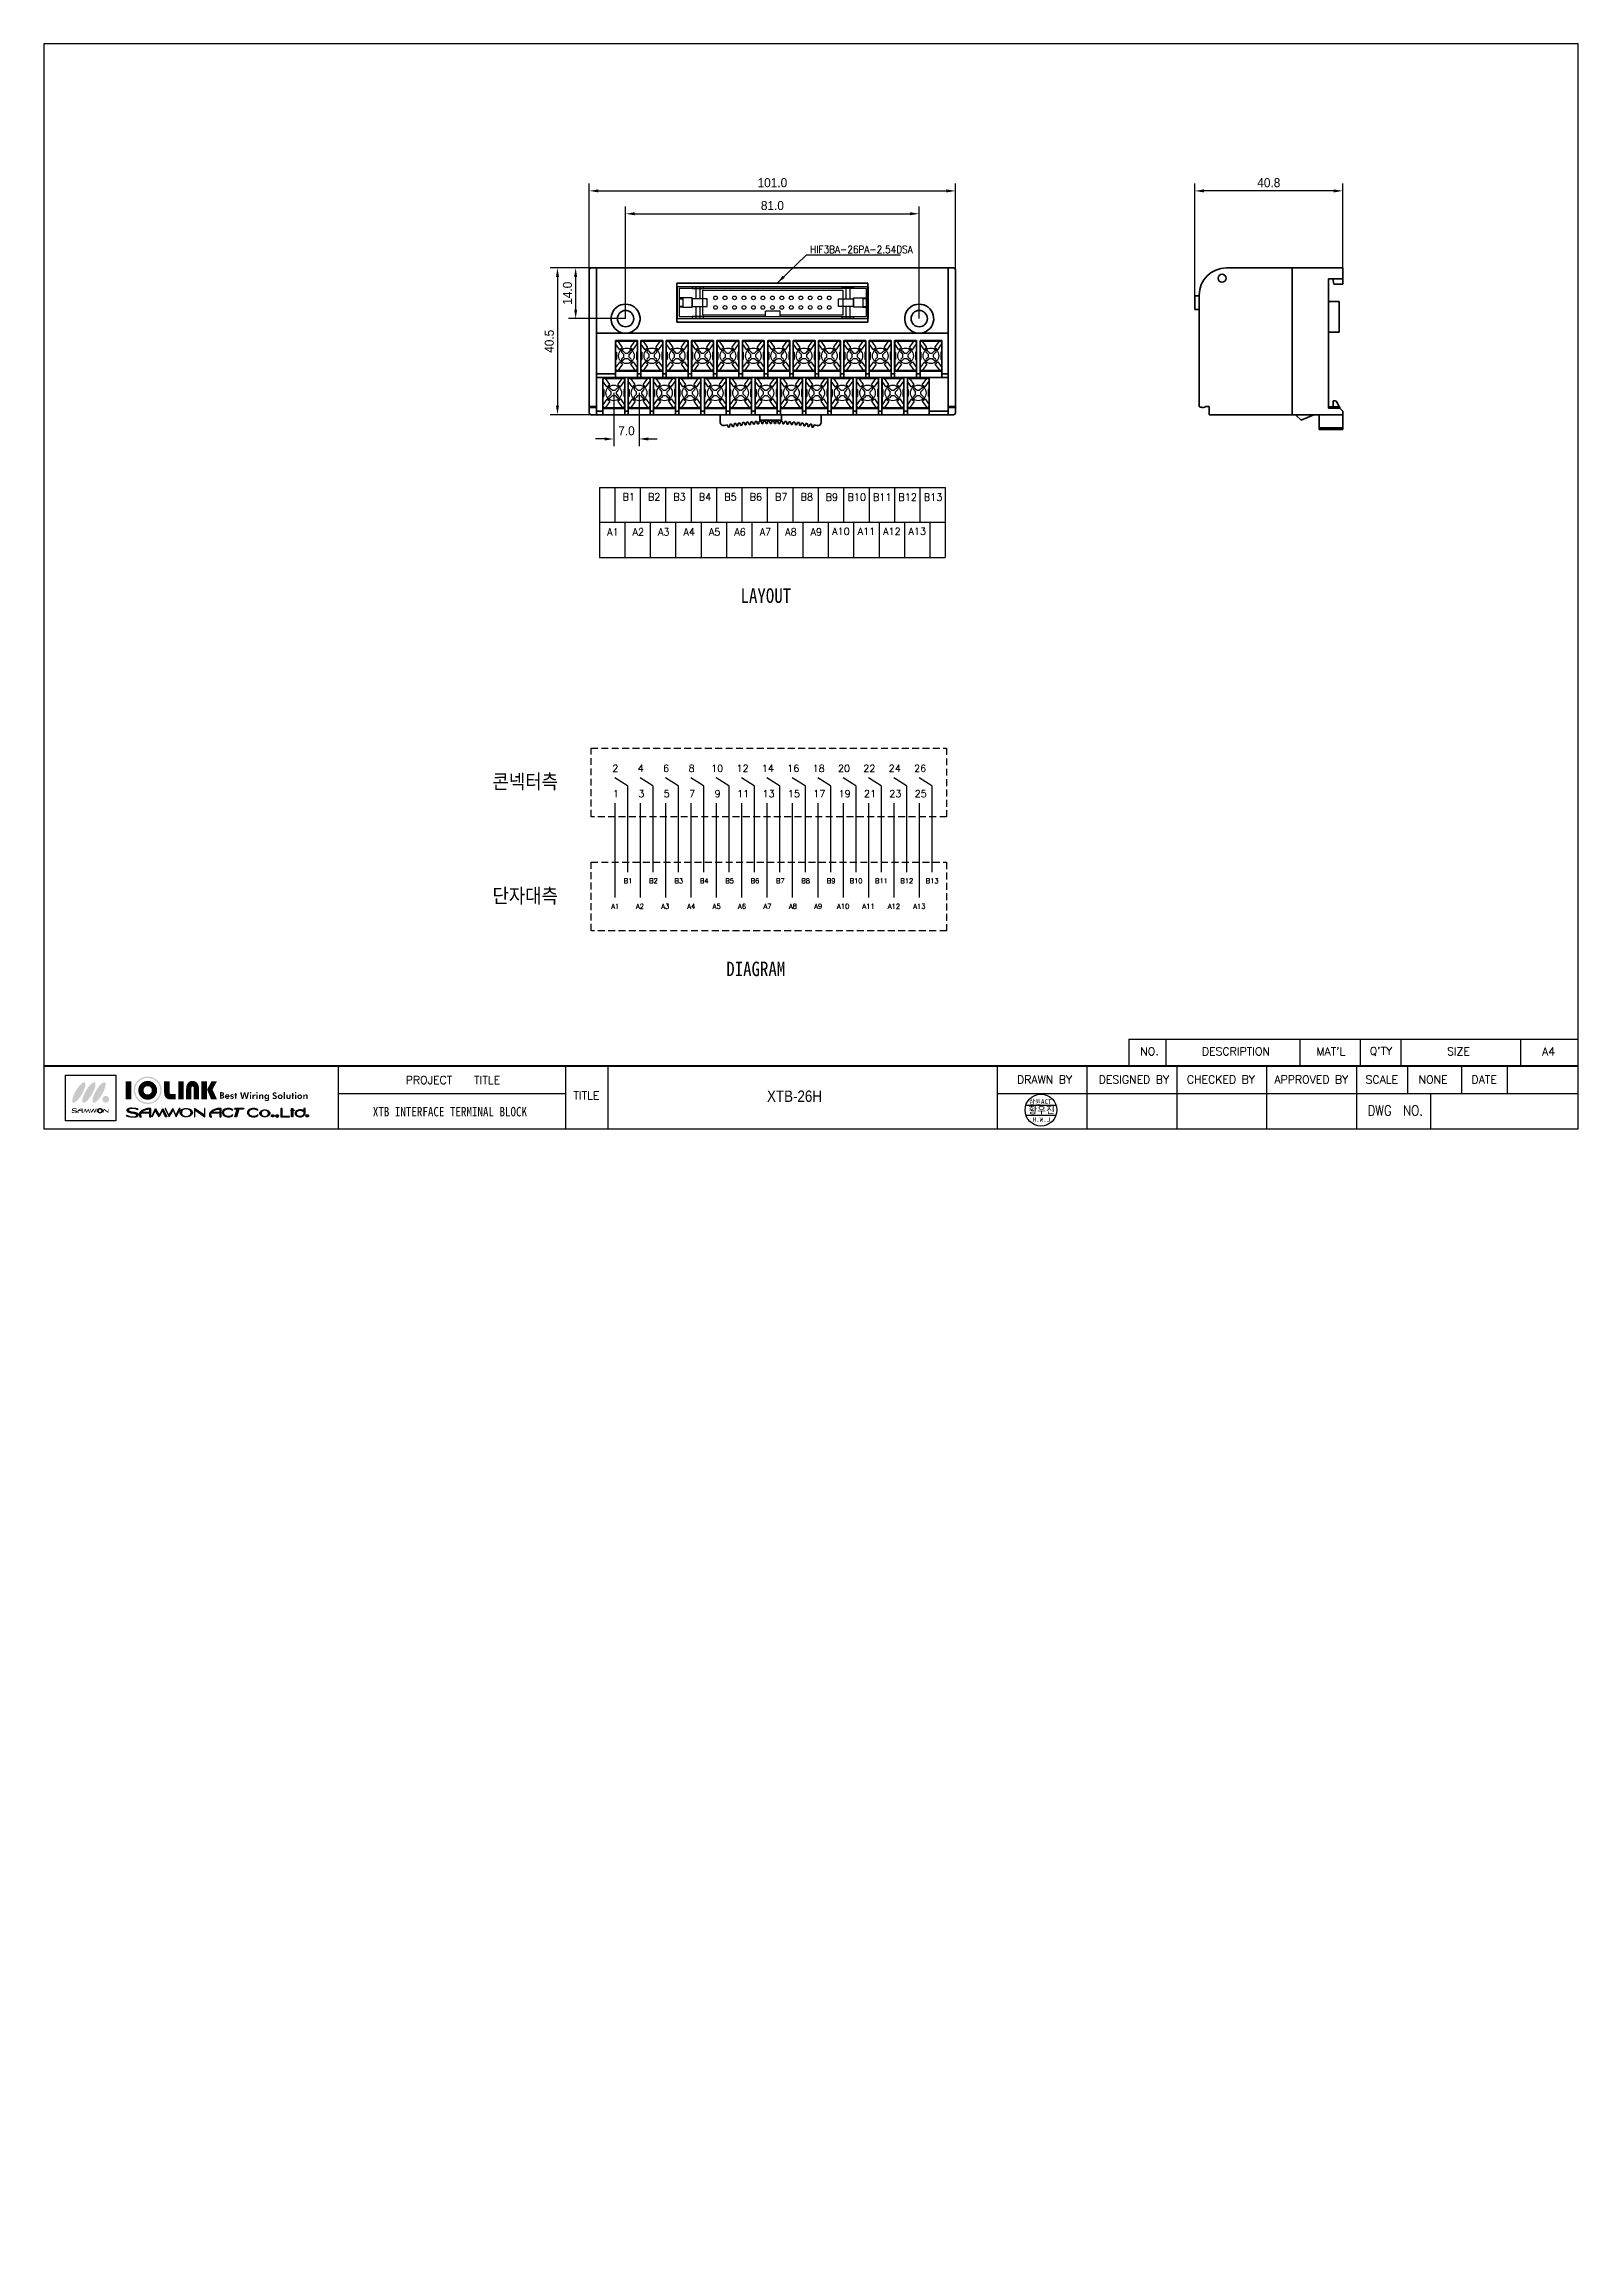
# Model space of a CAD drawing. Extents: x 295 to 2531, y 240 to 845.
# Drawn here: x 748 to 1172, y 240 to 845 of the extents above; entities that cross this region are included whole.
import ezdxf
from ezdxf.enums import TextEntityAlignment as Align

# ---------------------------------------------------------------- set-up
doc = ezdxf.new("R2010")
doc.units = 0
doc.header["$LTSCALE"] = 0.1
doc.linetypes.add('HIDDEN', pattern=[9.525, 6.35, -3.175])
doc.layers.get('0').update_dxf_attribs({"linetype": 'CONTINUOUS'})
doc.layers.get('DEFPOINTS').update_dxf_attribs({"linetype": 'CONTINUOUS'})
for name, color, linetype in [('_______1', 160, 'CONTINUOUS'), ('S', 3, 'CONTINUOUS'), ('SHEET', 7, 'CONTINUOUS')]:
    doc.layers.add(name, color=color, linetype=linetype)
doc.layers.add('가시적인 것(ISO)', color=7, linetype='CONTINUOUS', lineweight=35)
doc.styles.add('ROMANS', font='romans', dxfattribs={"width": 0.9})
doc.styles.get("Standard").update_dxf_attribs({"font": 'simplex.shx', "width": 0.9})
doc.styles.add('굴림', font='', dxfattribs={"width": 0.9})
doc.styles.add('주 문자 (ISO)', font='')
doc.styles.get('굴림').set_extended_font_data('GulimChe')
doc.styles.get('주 문자 (ISO)').set_extended_font_data('Dotum')
doc.dimstyles.new('기본값 (ISO)', dxfattribs={"dimtxt": 2.5, "dimasz": 2.5, "dimexe": 2, "dimexo": 0, "dimgap": 1, "dimtad": 1, "dimdec": 1, "dimrnd": 1e-08, "dimzin": 0, "dimdsep": 46, "dimtxsty": '주 문자 (ISO)', "dimcen": 0.09, "dimdle": 10, "dimclrd": 1, "dimclre": 1, "dimclrt": 256, "dimadec": 1, "dimazin": 0, "dimtfac": 0.6, "dimtofl": 0, "dimtmove": 0, "dimatfit": 3, "dimfxl": 1, "dimtolj": 1, "dimtzin": 0, "dimlwd": -1, "dimlwe": -1, "dimarcsym": 0})

msp = doc.modelspace()

# ---------------------------------------------------------------- texts
at = {"color": 7}
for s, height, p in [('B1', 1.948, (907.95, 718.72)), ('B2', 1.948, (914.96, 718.72)), ('B3', 1.948, (921.98, 718.72)), ('B4', 1.948, (928.99, 718.72)), ('B5', 1.948, (936, 718.72)), ('B6', 1.948, (943.02, 718.72)), ('B7', 1.948, (950.03, 718.72)), ('B8', 1.948, (957.05, 718.72)), ('B9', 1.948, (963.99, 718.63)), ('B10', 1.948, (970.02, 718.63)), ('B11', 1.948, (977.03, 718.63)), ('B12', 1.948, (984.05, 718.63)), ('B13', 1.948, (991.06, 718.63)), ('A1', 1.948, (903.71, 709.06)), ('A2', 1.948, (910.73, 709.06)), ('A3', 1.948, (917.74, 709.06)), ('A4', 1.948, (924.76, 709.06)), ('A5', 1.948, (931.77, 709.06)), ('A6', 1.948, (938.78, 709.06)), ('A7', 1.948, (945.8, 709.06)), ('A8', 1.948, (952.81, 709.06)), ('A9', 1.948, (959.83, 709.06)), ('A10', 1.948, (965.78, 709.21)), ('A11', 1.948, (972.8, 709.21)), ('A12', 1.948, (979.81, 709.21)), ('A13', 1.948, (986.83, 709.21)), ('2', 1.95, (905.15, 643.81)), ('4', 1.95, (912.15, 643.81)), ('6', 1.95, (919.15, 643.81)), ('8', 1.95, (926.15, 643.81)), ('10', 1.948, (932.38, 643.81)), ('12', 1.948, (939.38, 643.81)), ('14', 1.948, (946.38, 643.81)), ('16', 1.948, (953.38, 643.81)), ('18', 1.948, (960.38, 643.81)), ('20', 1.948, (967.38, 643.81)), ('22', 1.948, (974.38, 643.81)), ('24', 1.948, (981.38, 643.81)), ('26', 1.948, (988.38, 643.81)), ('1', 1.95, (905.32, 636.83)), ('3', 1.95, (912.32, 636.83)), ('5', 1.95, (919.32, 636.83)), ('7', 1.95, (926.32, 636.83)), ('9', 1.95, (933.32, 636.83)), ('11', 1.948, (939.55, 636.83)), ('13', 1.948, (946.55, 636.83)), ('15', 1.948, (953.55, 636.83)), ('17', 1.948, (960.55, 636.83)), ('19', 1.948, (967.55, 636.83)), ('21', 1.948, (974.55, 636.83)), ('23', 1.948, (981.55, 636.83)), ('25', 1.948, (988.55, 636.83)), ('B1', 1.364, (908.28, 613.08)), ('B2', 1.364, (915.28, 613.08)), ('B3', 1.364, (922.28, 613.08)), ('B4', 1.364, (929.28, 613.08)), ('B5', 1.364, (936.28, 613.08)), ('B6', 1.364, (943.28, 613.08)), ('B7', 1.364, (950.28, 613.08)), ('B8', 1.364, (957.28, 613.08)), ('B9', 1.364, (964.28, 613.08)), ('B10', 1.364, (970.58, 613.08)), ('B11', 1.364, (977.58, 613.08)), ('B12', 1.364, (984.58, 613.08)), ('B13', 1.364, (991.58, 613.08)), ('A1', 1.364, (904.82, 606.06)), ('A2', 1.364, (911.62, 606.06)), ('A3', 1.364, (918.6, 606.06)), ('A4', 1.364, (925.82, 606.06)), ('A5', 1.364, (932.82, 606.06)), ('A6', 1.364, (939.82, 606.06)), ('A7', 1.364, (946.82, 606.06)), ('A8', 1.364, (953.82, 606.06)), ('A9', 1.364, (960.82, 606.06)), ('A10', 1.364, (967.12, 606.06)), ('A11', 1.364, (974.12, 606.06)), ('A12', 1.364, (981.12, 606.06)), ('A13', 1.364, (988.12, 606.06))]:
    msp.add_text(s, height=height, dxfattribs=at).set_placement(p)
at = {"color": 7, "char_height": 2}
for s, insert, attachment_point in [('\\A1;HIF3BA-26PA-2.54DSA', (959.7, 786.93), 7), ('\\A1; ', (1108.92, 239.9), 1)]:
    msp.add_mtext(s, dxfattribs=dict(at, insert=insert, attachment_point=attachment_point))
at = {"char_height": 4, "width": 30.393, "attachment_point": 5}
for s, insert in [('{\\fGulimChe|b0|i0|c129|p49;LAYOUT}', (947.48, 692.42)), ('{\\fGulimChe|b0|i0|c129|p49;콘넥터측}', (881.11, 640.93)), ('{\\fGulimChe|b0|i0|c129|p49;단자대측}', (881.11, 609.45)), ('{\\fGulimChe|b0|i0|c129|p49;DIAGRAM}', (944.7, 589.44))]:
    msp.add_mtext(s, dxfattribs=dict(at, insert=insert))
at = {"color": 0, "attachment_point": 5}
for s, insert, char_height, width in [('{\\fGulimChe|b0|i0|c129|p49;XTB INTERFACE TERMINAL BLOCK}', (860.34, 550.07), 2.6119, 54.3388), ('{\\fDotum|b0|i0|c129|p50;XTB-26H}', (955.39, 554.34), 3.1342, 59.1453)]:
    msp.add_mtext(s, dxfattribs=dict(at, insert=insert, char_height=char_height, width=width))
at = {"layer": 'SHEET'}
for s, height, style, p in [('NO.', 2.202, 'ROMANS', (1053.31, 566.72)), ('DESCRIPTION', 2.2017, 'ROMANS', (1077.16, 566.72)), ("MAT'L", 2.202, 'ROMANS', (1103.35, 566.72)), ("Q'TY", 2.202, 'ROMANS', (1117.16, 566.72)), ('SIZE', 2.202, 'ROMANS', (1138.54, 566.72)), ('A4', 2.202, 'ROMANS', (1163.39, 566.72)), ('PROJECT   TITLE', 2.2017, 'ROMANS', (861.17, 558.82)), ('DRAWN BY', 2.202, 'ROMANS', (1024.37, 558.95)), ('DESIGNED BY', 2.2017, 'ROMANS', (1049.01, 558.95)), ('CHECKED BY', 2.202, 'ROMANS', (1073.01, 558.98)), ('APPROVED BY', 2.2017, 'ROMANS', (1097.96, 558.95)), ('SCALE', 2.202, 'ROMANS', (1117.41, 558.94)), ('NONE', 2.202, 'ROMANS', (1131.54, 558.94)), ('DATE', 2.202, 'ROMANS', (1145.62, 558.94)), ('TITLE', 2.202, 'ROMANS', (897.99, 554.53)), ('황우진', 1.881, '굴림', (1023.54, 550.56)), ('H.W.J', 1.254, '굴림', (1023.5, 547.91))]:
    msp.add_text(s, height=height, dxfattribs=dict(at, style=style)).set_placement(p, align=Align.MIDDLE)
at = {"layer": 'SHEET', "ltscale": 0.1, "style": '굴림'}
msp.add_text('삼원ACT', height=1.254, dxfattribs=at).set_placement((1023.22, 552.89), align=Align.MIDDLE)
at = {"layer": 'SHEET', "style": 'ROMANS', "width": 0.85}
msp.add_text('DWG  NO.', height=2.752, dxfattribs=at).set_placement((1121.09, 550.41), align=Align.MIDDLE)

# ---------------------------------------------------------------- blocks, each defined once
blk = doc.blocks.new('AI9-BLK8')
at = {"layer": '_______1'}
h = blk.add_hatch(color=7, dxfattribs=at)
edge = h.paths.add_edge_path()
edge.add_spline(control_points=[(1.18, -0.38), (1.11, -0.52), (1.02, -0.64), (0.9, -0.73), (0.78, -0.83), (0.64, -0.91), (0.5, -0.95), (0.34, -1), (0.17, -1.03), (0, -1.03), (-0.17, -1.03), (-0.34, -1), (-0.5, -0.95), (-0.64, -0.91), (-0.78, -0.83), (-0.9, -0.73), (-1.01, -0.64), (-1.11, -0.52), (-1.17, -0.38), (-1.24, -0.27), (-1.27, -0.14), (-1.27, 0), (-1.27, 0.13), (-1.24, 0.26), (-1.17, 0.38), (-1.11, 0.52), (-1.01, 0.63), (-0.9, 0.73), (-0.78, 0.83), (-0.64, 0.9), (-0.5, 0.95), (-0.34, 1), (-0.17, 1.03), (0, 1.03), (0.17, 1.03), (0.34, 1), (0.5, 0.95), (0.64, 0.9), (0.78, 0.83), (0.9, 0.73), (1.02, 0.63), (1.11, 0.52), (1.18, 0.38), (1.24, 0.26), (1.27, 0.13), (1.27, 0), (1.27, -0.14), (1.24, -0.27), (1.18, -0.38)], knot_values=[0, 0, 0, 0, 1, 1, 1, 2, 2, 2, 3, 3, 3, 4, 4, 4, 5, 5, 5, 6, 6, 6, 7, 7, 7, 8, 8, 8, 9, 9, 9, 10, 10, 10, 11, 11, 11, 12, 12, 12, 13, 13, 13, 14, 14, 14, 15, 15, 15, 16, 16, 16, 16], degree=3, periodic=0)
edge = h.paths.add_edge_path(flags=16)
edge.add_spline(control_points=[(1.52, 0.4), (1.43, 0.56), (1.31, 0.69), (1.15, 0.79), (1, 0.9), (0.83, 0.98), (0.65, 1.04), (0.44, 1.09), (0.22, 1.13), (0, 1.13), (-0.22, 1.13), (-0.44, 1.09), (-0.65, 1.04), (-0.83, 0.98), (-1, 0.9), (-1.15, 0.79), (-1.3, 0.69), (-1.42, 0.56), (-1.52, 0.4), (-1.59, 0.28), (-1.63, 0.14), (-1.63, 0), (-1.63, -0.15), (-1.59, -0.29), (-1.52, -0.41), (-1.42, -0.56), (-1.3, -0.7), (-1.15, -0.8), (-1, -0.91), (-0.83, -0.99), (-0.65, -1.04), (-0.44, -1.1), (-0.22, -1.13), (0, -1.13), (0.22, -1.13), (0.44, -1.1), (0.65, -1.04), (0.83, -0.99), (1, -0.91), (1.15, -0.8), (1.31, -0.7), (1.43, -0.56), (1.52, -0.41), (1.59, -0.29), (1.63, -0.15), (1.63, 0), (1.63, 0.14), (1.59, 0.28), (1.52, 0.4)], knot_values=[0, 0, 0, 0, 1, 1, 1, 2, 2, 2, 3, 3, 3, 4, 4, 4, 5, 5, 5, 6, 6, 6, 7, 7, 7, 8, 8, 8, 9, 9, 9, 10, 10, 10, 11, 11, 11, 12, 12, 12, 13, 13, 13, 14, 14, 14, 15, 15, 15, 16, 16, 16, 16], degree=3, periodic=0)
at = {"layer": '_______1', "color": 7}
for points in [[(1.52, 0.4), (1.43, 0.56), (1.31, 0.69), (1.15, 0.79), (1, 0.9), (0.83, 0.98), (0.65, 1.04), (0.44, 1.09), (0.22, 1.13), (0, 1.13), (-0.22, 1.13), (-0.44, 1.09), (-0.65, 1.04), (-0.83, 0.98), (-1, 0.9), (-1.15, 0.79), (-1.3, 0.69), (-1.42, 0.56), (-1.52, 0.4), (-1.59, 0.28), (-1.63, 0.14), (-1.63, 0), (-1.63, -0.15), (-1.59, -0.29), (-1.52, -0.41), (-1.42, -0.56), (-1.3, -0.7), (-1.15, -0.8), (-1, -0.91), (-0.83, -0.99), (-0.65, -1.04), (-0.44, -1.1), (-0.22, -1.13), (0, -1.13), (0.22, -1.13), (0.44, -1.1), (0.65, -1.04), (0.83, -0.99), (1, -0.91), (1.15, -0.8), (1.31, -0.7), (1.43, -0.56), (1.52, -0.41), (1.59, -0.29), (1.63, -0.15), (1.63, 0), (1.63, 0.14), (1.59, 0.28), (1.52, 0.4)], [(1.18, -0.38), (1.11, -0.52), (1.02, -0.64), (0.9, -0.73), (0.78, -0.83), (0.64, -0.91), (0.5, -0.95), (0.34, -1), (0.17, -1.03), (0, -1.03), (-0.17, -1.03), (-0.34, -1), (-0.5, -0.95), (-0.64, -0.91), (-0.78, -0.83), (-0.9, -0.73), (-1.01, -0.64), (-1.11, -0.52), (-1.17, -0.38), (-1.24, -0.27), (-1.27, -0.14), (-1.27, 0), (-1.27, 0.13), (-1.24, 0.26), (-1.17, 0.38), (-1.11, 0.52), (-1.01, 0.63), (-0.9, 0.73), (-0.78, 0.83), (-0.64, 0.9), (-0.5, 0.95), (-0.34, 1), (-0.17, 1.03), (0, 1.03), (0.17, 1.03), (0.34, 1), (0.5, 0.95), (0.64, 0.9), (0.78, 0.83), (0.9, 0.73), (1.02, 0.63), (1.11, 0.52), (1.18, 0.38), (1.24, 0.26), (1.27, 0.13), (1.27, 0), (1.27, -0.14), (1.24, -0.27), (1.18, -0.38)]]:
    blk.add_open_spline(points, degree=3, knots=[0, 0, 0, 0, 1, 1, 1, 2, 2, 2, 3, 3, 3, 4, 4, 4, 5, 5, 5, 6, 6, 6, 7, 7, 7, 8, 8, 8, 9, 9, 9, 10, 10, 10, 11, 11, 11, 12, 12, 12, 13, 13, 13, 14, 14, 14, 15, 15, 15, 16, 16, 16, 16], dxfattribs=at)
blk = doc.blocks.new('*D49')
at = {"color": 1, "transparency": 16777216}
for p, q in [((908.79, 768.85), (908.79, 799.78)), ((989.79, 768.85), (989.79, 799.78)), ((911.29, 797.78), (987.29, 797.78))]:
    blk.add_line(p, q, dxfattribs=at)
for points in [[(911.29, 798.2), (911.29, 797.37), (908.79, 797.78)], [(987.29, 798.2), (987.29, 797.37), (989.79, 797.78)]]:
    blk.add_solid(points, dxfattribs=at)
at = {"layer": 'DEFPOINTS', "color": 0, "transparency": 16777216}
for p in [(989.79, 797.78), (908.79, 768.85), (989.79, 768.85)]:
    blk.add_point(p, dxfattribs=at)
at = {"transparency": 16777216, "insert": (949.29, 800.04), "char_height": 2.5, "attachment_point": 5, "style": '주 문자 (ISO)'}
blk.add_mtext('\\A1;81.0', dxfattribs=at)
blk = doc.blocks.new('*D50')
at = {"color": 1, "transparency": 16777216}
for p, q in [((898.79, 782.35), (898.79, 806.09)), ((999.79, 782.35), (999.79, 806.09)), ((901.29, 804.09), (997.29, 804.09))]:
    blk.add_line(p, q, dxfattribs=at)
for points in [[(901.29, 804.51), (901.29, 803.67), (898.79, 804.09)], [(997.29, 804.51), (997.29, 803.67), (999.79, 804.09)]]:
    blk.add_solid(points, dxfattribs=at)
at = {"layer": 'DEFPOINTS', "color": 0, "transparency": 16777216}
for p in [(999.79, 804.09), (898.79, 782.35), (999.79, 782.35)]:
    blk.add_point(p, dxfattribs=at)
at = {"transparency": 16777216, "insert": (949.29, 806.34), "char_height": 2.5, "attachment_point": 5, "style": '주 문자 (ISO)'}
blk.add_mtext('\\A1;101.0', dxfattribs=at)
blk = doc.blocks.new('*D51')
at = {"color": 1, "transparency": 16777216}
for p, q in [((1065.82, 775.15), (1065.82, 806.09)), ((1106.62, 782.85), (1106.62, 806.09)), ((1104.12, 804.09), (1068.32, 804.09))]:
    blk.add_line(p, q, dxfattribs=at)
for points in [[(1068.32, 804.51), (1068.32, 803.67), (1065.82, 804.09)], [(1104.12, 804.51), (1104.12, 803.67), (1106.62, 804.09)]]:
    blk.add_solid(points, dxfattribs=at)
at = {"layer": 'DEFPOINTS', "color": 0, "transparency": 16777216}
for p in [(1065.82, 804.09), (1106.62, 782.85), (1065.82, 775.15)]:
    blk.add_point(p, dxfattribs=at)
at = {"transparency": 16777216, "insert": (1086.22, 806.34), "char_height": 2.5, "attachment_point": 5, "style": '주 문자 (ISO)'}
blk.add_mtext('\\A1;40.8', dxfattribs=at)
blk = doc.blocks.new('*D55')
at = {"color": 1, "transparency": 16777216}
for p, q in [((899.29, 782.85), (888.01, 782.85)), ((890.01, 780.35), (890.01, 744.85)), ((899.29, 742.35), (888.01, 742.35))]:
    blk.add_line(p, q, dxfattribs=at)
for points in [[(889.59, 780.35), (890.42, 780.35), (890.01, 782.85)], [(889.59, 744.85), (890.42, 744.85), (890.01, 742.35)]]:
    blk.add_solid(points, dxfattribs=at)
at = {"layer": 'DEFPOINTS', "color": 0, "transparency": 16777216}
for p in [(899.29, 782.85), (890.01, 742.35), (899.29, 742.35)]:
    blk.add_point(p, dxfattribs=at)
at = {"transparency": 16777216, "insert": (887.76, 762.6), "char_height": 2.5, "attachment_point": 5, "rotation": 90, "style": '주 문자 (ISO)'}
blk.add_mtext('\\A1;40.5', dxfattribs=at)
blk = doc.blocks.new('*D56')
at = {"color": 1, "transparency": 16777216}
for p, q in [((905.54, 748.35), (905.54, 733.65)), ((912.54, 748.35), (912.54, 733.65)), ((903.04, 735.65), (900.54, 735.65)), ((915.04, 735.65), (917.54, 735.65))]:
    blk.add_line(p, q, dxfattribs=at)
for points in [[(903.04, 736.07), (903.04, 735.24), (905.54, 735.65)], [(915.04, 736.07), (915.04, 735.24), (912.54, 735.65)]]:
    blk.add_solid(points, dxfattribs=at)
at = {"layer": 'DEFPOINTS', "color": 0, "transparency": 16777216}
for p in [(905.54, 748.35), (912.54, 748.35), (912.54, 735.65)]:
    blk.add_point(p, dxfattribs=at)
at = {"transparency": 16777216, "insert": (909.04, 737.91), "char_height": 2.5, "attachment_point": 5, "style": '주 문자 (ISO)'}
blk.add_mtext('\\A1;7.0', dxfattribs=at)
blk = doc.blocks.new('*D58')
at = {"color": 1, "transparency": 16777216}
for p, q in [((899.29, 782.85), (893.02, 782.85)), ((895.02, 780.35), (895.02, 771.35)), ((908.79, 768.85), (893.02, 768.85))]:
    blk.add_line(p, q, dxfattribs=at)
for points in [[(894.6, 780.35), (895.44, 780.35), (895.02, 782.85)], [(894.6, 771.35), (895.44, 771.35), (895.02, 768.85)]]:
    blk.add_solid(points, dxfattribs=at)
at = {"layer": 'DEFPOINTS', "color": 0, "transparency": 16777216}
for p in [(899.29, 782.85), (895.02, 768.85), (908.79, 768.85)]:
    blk.add_point(p, dxfattribs=at)
at = {"transparency": 16777216, "insert": (892.77, 775.85), "char_height": 2.5, "attachment_point": 5, "rotation": 90, "style": '주 문자 (ISO)'}
blk.add_mtext('\\A1;14.0', dxfattribs=at)

# ---------------------------------------------------------------- dimensions: what is measured, and where the dimension line sits
for base, p1, p2, picture, middle in [((999.79, 804.09), (898.79, 782.35), (999.79, 782.35), '*D50', (949.29, 806.34)), ((1065.82, 804.09), (1106.62, 782.85), (1065.82, 775.15), '*D51', (1086.22, 806.34)), ((989.79, 797.78), (908.79, 768.85), (989.79, 768.85), '*D49', (949.29, 800.04)), ((912.54, 735.65), (905.54, 748.35), (912.54, 748.35), '*D56', (909.04, 737.91))]:
    dim = msp.add_linear_dim(base=base, p1=p1, p2=p2, dimstyle='기본값 (ISO)')
    dim.commit()
    dim.dimension.update_dxf_attribs({"geometry": picture, "text_midpoint": middle})
for base, p2, picture, middle in [((890.01, 742.35), (899.29, 742.35), '*D55', (887.76, 762.6)), ((895.02, 768.85), (908.79, 768.85), '*D58', (892.77, 775.85))]:
    dim = msp.add_linear_dim(base=base, p1=(899.29, 782.85), p2=p2, angle=90, dimstyle='기본값 (ISO)')
    dim.commit()
    dim.dimension.update_dxf_attribs({"geometry": picture, "text_midpoint": middle})

# ---------------------------------------------------------------- hatches: boundary and pattern name
at = {"layer": '_______1'}
h = msp.add_hatch(color=7, dxfattribs=at)
edge = h.paths.add_edge_path()
edge.add_spline(control_points=[(756.18, 552.86), (756.15, 553.15), (756.18, 553.45), (756.25, 553.74), (756.32, 554.06), (756.42, 554.37), (756.56, 554.67), (756.73, 555.08), (756.93, 555.48), (757.15, 555.86), (757.37, 556.24), (757.62, 556.6), (757.89, 556.96), (758.09, 557.22), (758.31, 557.46), (758.55, 557.69), (758.76, 557.89), (759.01, 558.05), (759.28, 558.18), (759.39, 558.22), (759.5, 558.22), (759.6, 558.16), (759.7, 558.1), (759.77, 558), (759.78, 557.89), (759.81, 557.59), (759.78, 557.29), (759.72, 557), (759.64, 556.69), (759.53, 556.37), (759.4, 556.07), (759.23, 555.66), (759.03, 555.27), (758.81, 554.89), (758.58, 554.51), (758.34, 554.14), (758.07, 553.79), (757.87, 553.53), (757.65, 553.28), (757.41, 553.06), (757.2, 552.85), (756.95, 552.69), (756.67, 552.57), (756.57, 552.52), (756.45, 552.53), (756.35, 552.58), (756.25, 552.64), (756.19, 552.74), (756.18, 552.86)], knot_values=[0, 0, 0, 0, 1, 1, 1, 2, 2, 2, 3, 3, 3, 4, 4, 4, 5, 5, 5, 6, 6, 6, 7, 7, 7, 8, 8, 8, 9, 9, 9, 10, 10, 10, 11, 11, 11, 12, 12, 12, 13, 13, 13, 14, 14, 14, 15, 15, 15, 16, 16, 16, 16], degree=3, periodic=0)
edge = h.paths.add_edge_path()
edge.add_spline(control_points=[(761.75, 552.86), (761.73, 553.15), (761.75, 553.45), (761.82, 553.74), (761.9, 554.06), (762, 554.37), (762.13, 554.67), (762.3, 555.08), (762.5, 555.48), (762.73, 555.86), (762.95, 556.24), (763.2, 556.6), (763.46, 556.96), (763.66, 557.22), (763.88, 557.46), (764.12, 557.69), (764.34, 557.89), (764.58, 558.05), (764.86, 558.18), (764.96, 558.22), (765.08, 558.22), (765.18, 558.16), (765.28, 558.1), (765.34, 558), (765.35, 557.89), (765.38, 557.59), (765.36, 557.29), (765.29, 557), (765.21, 556.69), (765.1, 556.37), (764.98, 556.07), (764.8, 555.66), (764.6, 555.27), (764.38, 554.89), (764.16, 554.51), (763.91, 554.14), (763.64, 553.79), (763.44, 553.53), (763.22, 553.28), (762.99, 553.06), (762.77, 552.85), (762.52, 552.69), (762.25, 552.57), (762.14, 552.52), (762.02, 552.53), (761.93, 552.58), (761.83, 552.64), (761.77, 552.74), (761.75, 552.86)], knot_values=[0, 0, 0, 0, 1, 1, 1, 2, 2, 2, 3, 3, 3, 4, 4, 4, 5, 5, 5, 6, 6, 6, 7, 7, 7, 8, 8, 8, 9, 9, 9, 10, 10, 10, 11, 11, 11, 12, 12, 12, 13, 13, 13, 14, 14, 14, 15, 15, 15, 16, 16, 16, 16], degree=3, periodic=0)
edge = h.paths.add_edge_path()
edge.add_spline(control_points=[(758.97, 552.86), (758.94, 553.15), (758.96, 553.45), (759.03, 553.74), (759.11, 554.06), (759.21, 554.37), (759.34, 554.67), (759.52, 555.08), (759.72, 555.48), (759.94, 555.86), (760.16, 556.24), (760.41, 556.6), (760.68, 556.96), (760.87, 557.22), (761.09, 557.46), (761.33, 557.69), (761.55, 557.89), (761.8, 558.05), (762.07, 558.18), (762.17, 558.22), (762.29, 558.22), (762.39, 558.16), (762.49, 558.1), (762.55, 558), (762.57, 557.89), (762.59, 557.59), (762.57, 557.29), (762.5, 557), (762.42, 556.69), (762.32, 556.37), (762.19, 556.07), (762.02, 555.66), (761.81, 555.27), (761.59, 554.89), (761.37, 554.51), (761.12, 554.14), (760.85, 553.79), (760.66, 553.53), (760.44, 553.28), (760.2, 553.06), (759.98, 552.85), (759.74, 552.69), (759.46, 552.57), (759.36, 552.52), (759.24, 552.53), (759.14, 552.58), (759.04, 552.64), (758.98, 552.74), (758.97, 552.86)], knot_values=[0, 0, 0, 0, 1, 1, 1, 2, 2, 2, 3, 3, 3, 4, 4, 4, 5, 5, 5, 6, 6, 6, 7, 7, 7, 8, 8, 8, 9, 9, 9, 10, 10, 10, 11, 11, 11, 12, 12, 12, 13, 13, 13, 14, 14, 14, 15, 15, 15, 16, 16, 16, 16], degree=3, periodic=0)
edge = h.paths.add_edge_path()
edge.add_spline(control_points=[(765.41, 552.58), (764.89, 552.58), (764.47, 553), (764.47, 553.52), (764.47, 554.03), (764.89, 554.45), (765.41, 554.45), (765.93, 554.45), (766.34, 554.03), (766.34, 553.52), (766.34, 553), (765.93, 552.58), (765.41, 552.58)], knot_values=[0, 0, 0, 0, 1, 1, 1, 2, 2, 2, 3, 3, 3, 4, 4, 4, 4], degree=3, periodic=0)
for points in [[(770.93, 553.48), (770.93, 558.49), (772.43, 558.49), (772.43, 553.48), (770.93, 553.48)], [(785.41, 553.48), (785.41, 558.49), (786.91, 558.49), (786.91, 553.48), (785.41, 553.48)], [(774.15, 550.57), (774.08, 550.65), (774.01, 550.73), (773.93, 550.78), (773.77, 550.85), (773.59, 550.9), (773.42, 550.94), (773.21, 550.98), (772.91, 551.01), (772.56, 551.01), (772.31, 551), (772.06, 550.97), (771.83, 550.88), (771.72, 550.8), (771.65, 550.69), (771.64, 550.56), (771.68, 550.42), (771.79, 550.31), (771.98, 550.21), (772.24, 550.14), (772.73, 550.05), (773.37, 549.93), (773.87, 549.77), (774.12, 549.64), (774.25, 549.5), (774.34, 549.3), (774.33, 549.14), (774.28, 548.98), (774.15, 548.84), (773.96, 548.7), (773.74, 548.62), (773.32, 548.55), (772.92, 548.54), (772.65, 548.56), (772.19, 548.61), (771.8, 548.7), (771.52, 548.78), (771.26, 548.89), (771.2, 548.96), (771.17, 549.1), (771.17, 549.17), (771.55, 548.97), (771.9, 548.81), (772.35, 548.7), (772.58, 548.67), (772.83, 548.66), (773.08, 548.65), (773.37, 548.68), (773.59, 548.73), (773.83, 548.86), (773.94, 549.01), (773.96, 549.13), (773.89, 549.28), (773.68, 549.42), (773.36, 549.53), (772.91, 549.63), (772.3, 549.72), (771.9, 549.82), (771.56, 549.97), (771.37, 550.15), (771.29, 550.31), (771.27, 550.44), (771.29, 550.59), (771.34, 550.72), (771.48, 550.87), (771.64, 550.98), (771.83, 551.04), (772.2, 551.12), (772.6, 551.14), (773.19, 551.1), (773.74, 551.02), (774.15, 550.94)], [(780.17, 548.65), (779.03, 550.51), (778.23, 548.65), (778.13, 548.65), (779.13, 551.01), (780.26, 549.08), (781.11, 551.01), (782.22, 548.65), (781.87, 548.65), (781.02, 550.51)], [(785.61, 551.01), (784.75, 549.14), (783.9, 551.01), (782.77, 549.14), (781.91, 551.01), (781.82, 551.01), (782.86, 548.65), (784, 550.57), (784.85, 548.65), (785.96, 551.01)], [(789.89, 551.01), (789.89, 548.65), (789.98, 548.65), (789.98, 550.56), (792.73, 548.65), (792.73, 551.01), (792.64, 551.01), (792.64, 549.14)], [(800.93, 550.78), (801.02, 551.07), (801.05, 551.07), (803.43, 551.07), (803.46, 551.07), (803.37, 550.78), (803.35, 550.78), (802.17, 550.78), (802.15, 550.78), (801.49, 548.64), (801.47, 548.64), (801.04, 548.64), (801.02, 548.64), (801.68, 550.78), (801.66, 550.78)], [(813.72, 551.01), (813.72, 548.65), (816.09, 548.65), (816.09, 548.75), (814.1, 548.75), (814.1, 551.01)], [(816.63, 551.01), (817.02, 551.01), (817.02, 550.46), (817.49, 550.46), (817.49, 550.37), (817.02, 550.37), (817.02, 548.65), (816.63, 548.65), (816.63, 550.37), (816.44, 550.37), (816.44, 550.46), (816.63, 550.46)]]:
    msp.add_hatch(color=7, dxfattribs=at).paths.add_polyline_path(points)
h = msp.add_hatch(color=7, dxfattribs=at)
edge = h.paths.add_edge_path()
edge.add_spline(control_points=[(780.17, 554.68), (780, 554.27), (779.75, 553.9), (779.42, 553.58), (779.09, 553.26), (778.71, 553.01), (778.29, 552.84), (777.87, 552.67), (777.43, 552.59), (776.96, 552.59), (776.5, 552.59), (776.06, 552.67), (775.64, 552.84), (775.22, 553.01), (774.85, 553.26), (774.52, 553.58), (774.18, 553.91), (773.93, 554.28), (773.76, 554.69), (773.59, 555.09), (773.5, 555.53), (773.5, 555.99), (773.5, 556.45), (773.59, 556.88), (773.76, 557.3), (773.93, 557.71), (774.18, 558.08), (774.52, 558.4), (774.84, 558.73), (775.21, 558.97), (775.63, 559.13), (776.04, 559.3), (776.49, 559.38), (776.96, 559.38), (777.44, 559.38), (777.89, 559.3), (778.31, 559.13), (778.72, 558.96), (779.1, 558.72), (779.42, 558.4), (779.75, 558.08), (780, 557.71), (780.18, 557.3), (780.35, 556.88), (780.43, 556.45), (780.43, 555.99), (780.43, 555.53), (780.35, 555.09), (780.17, 554.68), (780.17, 554.68), (780.17, 554.68), (780.17, 554.68)], knot_values=[0, 0, 0, 0, 1, 1, 1, 2, 2, 2, 3, 3, 3, 4, 4, 4, 5, 5, 5, 6, 6, 6, 7, 7, 7, 8, 8, 8, 9, 9, 9, 10, 10, 10, 11, 11, 11, 12, 12, 12, 13, 13, 13, 14, 14, 14, 15, 15, 15, 16, 16, 16, 17, 17, 17, 17], degree=3, periodic=0)
edge = h.paths.add_edge_path(flags=16)
edge.add_spline(control_points=[(780.54, 557.45), (780.35, 557.9), (780.07, 558.31), (779.7, 558.68), (779.34, 559.03), (778.93, 559.3), (778.46, 559.49), (778, 559.68), (777.5, 559.77), (776.96, 559.77), (776.44, 559.77), (775.94, 559.68), (775.47, 559.49), (775.01, 559.31), (774.6, 559.04), (774.24, 558.68), (773.87, 558.31), (773.59, 557.9), (773.4, 557.45), (773.2, 556.99), (773.11, 556.5), (773.11, 555.99), (773.11, 555.48), (773.2, 554.99), (773.4, 554.54), (773.59, 554.08), (773.87, 553.68), (774.24, 553.31), (774.61, 552.95), (775.02, 552.67), (775.49, 552.48), (775.95, 552.3), (776.44, 552.2), (776.96, 552.2), (777.48, 552.2), (777.98, 552.3), (778.44, 552.48), (778.91, 552.67), (779.33, 552.95), (779.7, 553.31), (780.06, 553.67), (780.34, 554.08), (780.54, 554.53), (780.73, 554.99), (780.83, 555.48), (780.83, 555.99), (780.83, 556.5), (780.73, 556.99), (780.54, 557.45), (780.54, 557.45), (780.54, 557.45), (780.54, 557.45)], knot_values=[0, 0, 0, 0, 1, 1, 1, 2, 2, 2, 3, 3, 3, 4, 4, 4, 5, 5, 5, 6, 6, 6, 7, 7, 7, 8, 8, 8, 9, 9, 9, 10, 10, 10, 11, 11, 11, 12, 12, 12, 13, 13, 13, 14, 14, 14, 15, 15, 15, 16, 16, 16, 17, 17, 17, 17], degree=3, periodic=0)
h = msp.add_hatch(color=7, dxfattribs=at)
edge = h.paths.add_edge_path(flags=16)
edge.add_spline(control_points=[(775.83, 555.98), (775.83, 555.66), (775.94, 555.39), (776.16, 555.17), (776.38, 554.95), (776.66, 554.84), (776.98, 554.84), (777.29, 554.84), (777.56, 554.95), (777.78, 555.17), (778, 555.39), (778.11, 555.66), (778.11, 555.98), (778.11, 556.29), (778, 556.56), (777.78, 556.78), (777.55, 557.01), (777.29, 557.12), (776.98, 557.12), (776.66, 557.12), (776.39, 557.01), (776.17, 556.78), (775.94, 556.56), (775.83, 556.29), (775.83, 555.98), (775.83, 555.98), (775.83, 555.98), (775.83, 555.98)], knot_values=[0, 0, 0, 0, 1, 1, 1, 2, 2, 2, 3, 3, 3, 4, 4, 4, 5, 5, 5, 6, 6, 6, 7, 7, 7, 8, 8, 8, 9, 9, 9, 9], degree=3, periodic=0)
edge = h.paths.add_edge_path()
edge.add_spline(control_points=[(774.37, 555.98), (774.37, 556.32), (774.44, 556.65), (774.57, 556.97), (774.7, 557.28), (774.89, 557.56), (775.13, 557.81), (775.37, 558.05), (775.66, 558.24), (775.98, 558.38), (776.3, 558.51), (776.63, 558.58), (776.97, 558.58), (777.32, 558.58), (777.65, 558.52), (777.97, 558.38), (778.28, 558.25), (778.57, 558.06), (778.81, 557.81), (779.06, 557.57), (779.24, 557.28), (779.38, 556.96), (779.51, 556.64), (779.57, 556.31), (779.57, 555.98), (779.57, 555.68), (779.52, 555.39), (779.42, 555.1), (779.32, 554.82), (779.18, 554.56), (778.99, 554.33), (778.75, 554.03), (778.45, 553.79), (778.1, 553.63), (777.75, 553.46), (777.37, 553.38), (776.97, 553.38), (776.67, 553.38), (776.38, 553.43), (776.09, 553.53), (775.81, 553.63), (775.55, 553.77), (775.33, 553.96), (775.02, 554.21), (774.79, 554.51), (774.62, 554.86), (774.45, 555.21), (774.37, 555.58), (774.37, 555.98), (774.37, 555.98), (774.37, 555.98), (774.37, 555.98)], knot_values=[0, 0, 0, 0, 1, 1, 1, 2, 2, 2, 3, 3, 3, 4, 4, 4, 5, 5, 5, 6, 6, 6, 7, 7, 7, 8, 8, 8, 9, 9, 9, 10, 10, 10, 11, 11, 11, 12, 12, 12, 13, 13, 13, 14, 14, 14, 15, 15, 15, 16, 16, 16, 17, 17, 17, 17], degree=3, periodic=0)
h = msp.add_hatch(color=7, dxfattribs=at)
edge = h.paths.add_edge_path()
edge.add_spline(control_points=[(781.51, 558.49), (781.51, 558.49), (783.01, 558.49), (783.01, 558.49), (783.01, 558.49), (783.01, 555.53), (783.01, 555.53), (783.01, 555.33), (783.05, 555.17), (783.13, 555.08), (783.21, 554.98), (783.34, 554.93), (783.51, 554.93), (783.55, 554.93), (783.58, 554.93), (783.6, 554.93), (783.62, 554.93), (783.64, 554.93), (784.72, 554.93), (784.72, 554.93), (784.73, 553.48), (784.73, 553.48), (784.73, 553.48), (783.32, 553.48), (783.32, 553.48), (783.03, 553.48), (782.79, 553.51), (782.58, 553.58), (782.37, 553.65), (782.18, 553.76), (782.03, 553.91), (781.84, 554.09), (781.71, 554.29), (781.63, 554.52), (781.54, 554.76), (781.51, 555.13), (781.51, 555.65), (781.51, 555.65), (781.51, 555.82), (781.51, 555.82), (781.51, 555.82), (781.51, 558.49), (781.51, 558.49), (781.51, 558.49), (781.51, 558.49), (781.51, 558.49)], knot_values=[0, 0, 0, 0, 1, 1, 1, 2, 2, 2, 3, 3, 3, 4, 4, 4, 5, 5, 5, 6, 6, 6, 7, 7, 7, 8, 8, 8, 9, 9, 9, 10, 10, 10, 11, 11, 11, 12, 12, 12, 13, 13, 13, 14, 14, 14, 15, 15, 15, 15], degree=3, periodic=0)
h = msp.add_hatch(color=7, dxfattribs=at)
edge = h.paths.add_edge_path()
edge.add_spline(control_points=[(787.58, 553.48), (787.58, 553.48), (787.58, 556.28), (787.58, 556.28), (787.58, 556.57), (787.6, 556.81), (787.63, 556.99), (787.66, 557.17), (787.72, 557.35), (787.79, 557.53), (787.93, 557.85), (788.14, 558.1), (788.42, 558.3), (788.71, 558.49), (789.02, 558.58), (789.36, 558.58), (789.64, 558.58), (789.91, 558.51), (790.16, 558.38), (790.4, 558.24), (790.61, 558.05), (790.77, 557.8), (790.9, 557.61), (790.99, 557.39), (791.05, 557.15), (791.1, 556.92), (791.13, 556.58), (791.13, 556.14), (791.13, 556.14), (791.13, 553.48), (791.13, 553.48), (791.13, 553.48), (789.67, 553.48), (789.67, 553.48), (789.67, 553.48), (789.67, 556.5), (789.67, 556.5), (789.67, 556.69), (789.64, 556.83), (789.59, 556.92), (789.54, 557), (789.46, 557.05), (789.34, 557.05), (789.24, 557.05), (789.16, 557.01), (789.11, 556.93), (789.07, 556.86), (789.04, 556.72), (789.04, 556.5), (789.04, 556.5), (789.04, 553.48), (789.04, 553.48), (789.04, 553.48), (787.58, 553.48), (787.58, 553.48), (787.58, 553.48), (787.58, 553.48), (787.58, 553.48)], knot_values=[0, 0, 0, 0, 1, 1, 1, 2, 2, 2, 3, 3, 3, 4, 4, 4, 5, 5, 5, 6, 6, 6, 7, 7, 7, 8, 8, 8, 9, 9, 9, 10, 10, 10, 11, 11, 11, 12, 12, 12, 13, 13, 13, 14, 14, 14, 15, 15, 15, 16, 16, 16, 17, 17, 17, 18, 18, 18, 19, 19, 19, 19], degree=3, periodic=0)
h = msp.add_hatch(color=7, dxfattribs=at)
edge = h.paths.add_edge_path()
edge.add_spline(control_points=[(794.43, 553.48), (794.43, 553.48), (793.36, 556.2), (793.36, 556.2), (793.36, 556.2), (794.54, 558.49), (794.54, 558.49), (794.54, 558.49), (796.1, 558.49), (796.1, 558.49), (796.1, 558.49), (794.85, 556.2), (794.85, 556.2), (794.85, 556.2), (796.1, 553.48), (796.1, 553.48), (796.1, 553.48), (794.43, 553.48), (794.43, 553.48), (794.43, 553.48), (794.43, 553.48), (794.43, 553.48)], knot_values=[0, 0, 0, 0, 1, 1, 1, 2, 2, 2, 3, 3, 3, 4, 4, 4, 5, 5, 5, 6, 6, 6, 7, 7, 7, 7], degree=3, periodic=0)
edge = h.paths.add_edge_path()
edge.add_spline(control_points=[(791.81, 553.48), (791.81, 553.48), (791.81, 558.49), (791.81, 558.49), (791.81, 558.49), (793.31, 558.49), (793.31, 558.49), (793.31, 558.49), (793.31, 553.48), (793.31, 553.48), (793.31, 553.48), (791.81, 553.48), (791.81, 553.48), (791.81, 553.48), (791.81, 553.48), (791.81, 553.48)], knot_values=[0, 0, 0, 0, 1, 1, 1, 2, 2, 2, 3, 3, 3, 4, 4, 4, 5, 5, 5, 5], degree=3, periodic=0)
h = msp.add_hatch(color=7, dxfattribs=at)
edge = h.paths.add_edge_path(flags=16)
edge.add_spline(control_points=[(760.57, 550.95), (760.54, 550.95), (760.53, 550.94), (760.52, 550.92), (760.52, 550.92), (760.26, 550.28), (760.19, 550.12), (760.1, 550.27), (759.75, 550.92), (759.75, 550.92), (759.74, 550.94), (759.72, 550.95), (759.7, 550.95), (759.68, 550.95), (759.66, 550.94), (759.66, 550.92), (759.66, 550.92), (759.22, 549.81), (759.22, 549.81), (759.21, 549.8), (759.22, 549.78), (759.23, 549.76), (759.24, 549.75), (759.25, 549.74), (759.27, 549.74), (759.27, 549.74), (759.31, 549.74), (759.31, 549.74), (759.33, 549.74), (759.35, 549.75), (759.36, 549.78), (759.36, 549.78), (759.61, 550.39), (759.67, 550.55), (759.75, 550.4), (760.11, 549.77), (760.11, 549.77), (760.12, 549.75), (760.14, 549.74), (760.16, 549.74), (760.18, 549.74), (760.19, 549.75), (760.2, 549.78), (760.2, 549.78), (760.45, 550.37), (760.53, 550.53), (760.6, 550.37), (760.85, 549.78), (760.85, 549.78), (760.85, 549.75), (760.87, 549.74), (760.9, 549.74), (760.9, 549.74), (761.05, 549.74), (761.05, 549.74), (761.07, 549.74), (761.08, 549.75), (761.09, 549.77), (761.1, 549.78), (761.1, 549.8), (761.09, 549.81), (761.09, 549.81), (760.61, 550.92), (760.61, 550.92), (760.6, 550.94), (760.59, 550.95), (760.57, 550.95)], knot_values=[0, 0, 0, 0, 1, 1, 1, 2, 2, 2, 3, 3, 3, 4, 4, 4, 5, 5, 5, 6, 6, 6, 7, 7, 7, 8, 8, 8, 9, 9, 9, 10, 10, 10, 11, 11, 11, 12, 12, 12, 13, 13, 13, 14, 14, 14, 15, 15, 15, 16, 16, 16, 17, 17, 17, 18, 18, 18, 19, 19, 19, 20, 20, 20, 21, 21, 21, 22, 22, 22, 22], degree=3, periodic=0)
edge = h.paths.add_edge_path()
edge.add_spline(control_points=[(758.8, 550.42), (758.8, 550.42), (758, 550.42), (758, 550.42), (758.06, 550.48), (758.11, 550.55), (758.18, 550.59), (758.29, 550.66), (758.41, 550.71), (758.54, 550.74), (758.54, 550.74), (758.71, 550.76), (758.8, 550.77), (758.8, 550.77), (758.8, 550.42), (758.8, 550.42)], knot_values=[0, 0, 0, 0, 1, 1, 1, 2, 2, 2, 3, 3, 3, 4, 4, 4, 5, 5, 5, 5], degree=3, periodic=0)
edge = h.paths.add_edge_path(flags=16)
edge.add_spline(control_points=[(758.44, 550.88), (758.3, 550.85), (758.15, 550.79), (758.01, 550.71), (757.88, 550.64), (757.76, 550.53), (757.67, 550.39), (757.6, 550.31), (757.57, 550.21), (757.57, 550.09), (757.57, 549.98), (757.6, 549.87), (757.67, 549.79), (757.67, 549.79), (757.68, 549.76), (757.68, 549.76), (757.69, 549.75), (757.71, 549.74), (757.72, 549.74), (757.72, 549.74), (757.89, 549.74), (757.89, 549.74), (757.91, 549.74), (757.92, 549.75), (757.93, 549.78), (757.94, 549.78), (757.94, 549.79), (757.94, 549.79), (757.94, 549.81), (757.93, 549.83), (757.93, 549.83), (757.93, 549.83), (757.91, 549.86), (757.91, 549.86), (757.86, 549.92), (757.84, 550.01), (757.84, 550.09), (757.84, 550.16), (757.86, 550.22), (757.89, 550.27), (757.89, 550.27), (758.8, 550.27), (758.8, 550.27), (758.8, 550.04), (758.8, 549.8), (758.8, 549.8), (758.8, 549.77), (758.83, 549.74), (758.86, 549.74), (758.86, 549.74), (759.02, 549.74), (759.02, 549.74), (759.05, 549.74), (759.08, 549.77), (759.08, 549.8), (759.08, 549.8), (759.08, 550.9), (759.08, 550.9), (759.08, 550.93), (759.05, 550.95), (759.02, 550.95), (758.82, 550.95), (758.63, 550.93), (758.44, 550.88)], knot_values=[0, 0, 0, 0, 1, 1, 1, 2, 2, 2, 3, 3, 3, 4, 4, 4, 5, 5, 5, 6, 6, 6, 7, 7, 7, 8, 8, 8, 9, 9, 9, 10, 10, 10, 11, 11, 11, 12, 12, 12, 13, 13, 13, 14, 14, 14, 15, 15, 15, 16, 16, 16, 17, 17, 17, 18, 18, 18, 19, 19, 19, 20, 20, 20, 21, 21, 21, 21], degree=3, periodic=0)
edge = h.paths.add_edge_path(flags=16)
edge.add_spline(control_points=[(762.9, 550.93), (762.89, 550.94), (762.88, 550.95), (762.86, 550.95), (762.86, 550.95), (762.71, 550.95), (762.71, 550.95), (762.69, 550.95), (762.67, 550.94), (762.66, 550.92), (762.66, 550.92), (762.41, 550.33), (762.34, 550.16), (762.27, 550.33), (762.02, 550.92), (762.02, 550.92), (762.01, 550.94), (761.99, 550.95), (761.97, 550.95), (761.95, 550.95), (761.93, 550.94), (761.92, 550.92), (761.92, 550.92), (761.57, 550.29), (761.48, 550.14), (761.42, 550.3), (761.15, 550.92), (761.15, 550.92), (761.14, 550.94), (761.12, 550.95), (761.1, 550.95), (761.1, 550.95), (761.06, 550.95), (761.06, 550.95), (761.05, 550.95), (761.03, 550.94), (761.02, 550.93), (761.01, 550.91), (761.01, 550.89), (761.01, 550.88), (761.01, 550.88), (761.47, 549.78), (761.47, 549.78), (761.48, 549.75), (761.49, 549.74), (761.51, 549.74), (761.53, 549.74), (761.55, 549.75), (761.56, 549.77), (761.56, 549.77), (761.92, 550.42), (762, 550.58), (762.07, 550.42), (762.33, 549.78), (762.33, 549.78), (762.34, 549.75), (762.36, 549.74), (762.38, 549.74), (762.4, 549.74), (762.42, 549.75), (762.43, 549.78), (762.43, 549.78), (762.91, 550.88), (762.91, 550.88), (762.91, 550.89), (762.91, 550.91), (762.9, 550.93)], knot_values=[0, 0, 0, 0, 1, 1, 1, 2, 2, 2, 3, 3, 3, 4, 4, 4, 5, 5, 5, 6, 6, 6, 7, 7, 7, 8, 8, 8, 9, 9, 9, 10, 10, 10, 11, 11, 11, 12, 12, 12, 13, 13, 13, 14, 14, 14, 15, 15, 15, 16, 16, 16, 17, 17, 17, 18, 18, 18, 19, 19, 19, 20, 20, 20, 21, 21, 21, 22, 22, 22, 22], degree=3, periodic=0)
edge = h.paths.add_edge_path(flags=16)
edge.add_spline(control_points=[(757.38, 550.3), (757.38, 550.3), (757.27, 550.37), (757.27, 550.37), (757.27, 550.37), (757.04, 550.45), (757.04, 550.45), (757.04, 550.45), (756.75, 550.5), (756.75, 550.5), (756.75, 550.5), (756.54, 550.54), (756.54, 550.54), (756.54, 550.54), (756.44, 550.58), (756.44, 550.58), (756.44, 550.58), (756.36, 550.62), (756.36, 550.62), (756.36, 550.62), (756.33, 550.66), (756.33, 550.66), (756.33, 550.66), (756.32, 550.71), (756.32, 550.71), (756.32, 550.71), (756.33, 550.75), (756.33, 550.75), (756.33, 550.75), (756.35, 550.78), (756.35, 550.78), (756.35, 550.78), (756.38, 550.8), (756.38, 550.8), (756.38, 550.8), (756.47, 550.83), (756.47, 550.83), (756.47, 550.83), (756.57, 550.85), (756.57, 550.85), (756.57, 550.85), (756.67, 550.85), (756.67, 550.85), (756.67, 550.85), (756.82, 550.85), (756.82, 550.85), (756.82, 550.85), (756.95, 550.84), (756.95, 550.84), (756.95, 550.84), (757.03, 550.82), (757.03, 550.82), (757.03, 550.82), (757.11, 550.8), (757.11, 550.8), (757.11, 550.8), (757.18, 550.78), (757.18, 550.78), (757.18, 550.78), (757.24, 550.75), (757.24, 550.75), (757.24, 550.75), (757.27, 550.73), (757.27, 550.73), (757.27, 550.73), (757.32, 550.66), (757.32, 550.66), (757.33, 550.65), (757.35, 550.65), (757.36, 550.65), (757.36, 550.65), (757.36, 550.65), (757.36, 550.65), (757.37, 550.65), (757.38, 550.65), (757.39, 550.66), (757.41, 550.66), (757.41, 550.68), (757.41, 550.7), (757.41, 550.7), (757.41, 550.87), (757.41, 550.87), (757.41, 550.89), (757.39, 550.92), (757.37, 550.92), (757.37, 550.92), (757.19, 550.96), (757.19, 550.96), (757.19, 550.96), (756.95, 551), (756.95, 551), (756.95, 551), (756.69, 551.02), (756.69, 551.02), (756.69, 551.02), (756.51, 551.01), (756.51, 551.01), (756.51, 551.01), (756.34, 550.97), (756.34, 550.97), (756.34, 550.97), (756.25, 550.94), (756.25, 550.94), (756.25, 550.94), (756.17, 550.88), (756.17, 550.88), (756.17, 550.88), (756.1, 550.79), (756.1, 550.79), (756.1, 550.79), (756.07, 550.72), (756.07, 550.72), (756.07, 550.72), (756.06, 550.65), (756.06, 550.65), (756.06, 550.65), (756.07, 550.57), (756.07, 550.57), (756.07, 550.57), (756.11, 550.48), (756.11, 550.48), (756.11, 550.48), (756.2, 550.38), (756.2, 550.38), (756.2, 550.38), (756.36, 550.3), (756.36, 550.3), (756.36, 550.3), (756.54, 550.25), (756.54, 550.25), (756.54, 550.25), (756.81, 550.21), (756.81, 550.21), (756.81, 550.21), (757.01, 550.16), (757.01, 550.16), (757.01, 550.16), (757.13, 550.11), (757.13, 550.11), (757.13, 550.11), (757.22, 550.05), (757.22, 550.05), (757.22, 550.05), (757.23, 550), (757.23, 550), (757.23, 550), (757.18, 549.93), (757.18, 549.93), (757.18, 549.93), (757.09, 549.88), (757.09, 549.88), (757.09, 549.88), (757.01, 549.86), (757.01, 549.86), (757.01, 549.86), (756.89, 549.85), (756.89, 549.85), (756.89, 549.85), (756.78, 549.85), (756.78, 549.85), (756.78, 549.85), (756.68, 549.86), (756.68, 549.86), (756.68, 549.86), (756.59, 549.87), (756.59, 549.87), (756.59, 549.87), (756.4, 549.92), (756.4, 549.92), (756.4, 549.92), (756.25, 549.99), (756.25, 549.99), (756.25, 549.99), (756.09, 550.08), (756.09, 550.08), (756.08, 550.09), (756.06, 550.09), (756.04, 550.08), (756.03, 550.08), (756.01, 550.06), (756.01, 550.04), (756.01, 550.04), (756.01, 550.01), (756.01, 550.01), (756.01, 550.01), (756.03, 549.93), (756.03, 549.93), (756.03, 549.93), (756.07, 549.87), (756.07, 549.87), (756.07, 549.87), (756.2, 549.81), (756.2, 549.81), (756.2, 549.81), (756.32, 549.77), (756.32, 549.77), (756.32, 549.77), (756.5, 549.73), (756.5, 549.73), (756.5, 549.73), (756.71, 549.7), (756.71, 549.7), (756.71, 549.7), (756.82, 549.7), (756.82, 549.7), (756.82, 549.7), (757, 549.7), (757, 549.7), (757, 549.7), (757.19, 549.73), (757.19, 549.73), (757.19, 549.73), (757.3, 549.78), (757.3, 549.78), (757.3, 549.78), (757.39, 549.84), (757.39, 549.84), (757.39, 549.84), (757.46, 549.92), (757.46, 549.92), (757.46, 549.92), (757.49, 550.01), (757.49, 550.01), (757.49, 550.01), (757.49, 550.09), (757.49, 550.09), (757.49, 550.09), (757.45, 550.21), (757.45, 550.21), (757.45, 550.21), (757.38, 550.3), (757.38, 550.3)], knot_values=[0, 0, 0, 0, 1, 1, 1, 2, 2, 2, 3, 3, 3, 4, 4, 4, 5, 5, 5, 6, 6, 6, 7, 7, 7, 8, 8, 8, 9, 9, 9, 10, 10, 10, 11, 11, 11, 12, 12, 12, 13, 13, 13, 14, 14, 14, 15, 15, 15, 16, 16, 16, 17, 17, 17, 18, 18, 18, 19, 19, 19, 20, 20, 20, 21, 21, 21, 22, 22, 22, 23, 23, 23, 24, 24, 24, 25, 25, 25, 26, 26, 26, 27, 27, 27, 28, 28, 28, 29, 29, 29, 30, 30, 30, 31, 31, 31, 32, 32, 32, 33, 33, 33, 34, 34, 34, 35, 35, 35, 36, 36, 36, 37, 37, 37, 38, 38, 38, 39, 39, 39, 40, 40, 40, 41, 41, 41, 42, 42, 42, 43, 43, 43, 44, 44, 44, 45, 45, 45, 46, 46, 46, 47, 47, 47, 48, 48, 48, 49, 49, 49, 50, 50, 50, 51, 51, 51, 52, 52, 52, 53, 53, 53, 54, 54, 54, 55, 55, 55, 56, 56, 56, 57, 57, 57, 58, 58, 58, 59, 59, 59, 60, 60, 60, 61, 61, 61, 62, 62, 62, 63, 63, 63, 64, 64, 64, 65, 65, 65, 66, 66, 66, 67, 67, 67, 68, 68, 68, 69, 69, 69, 70, 70, 70, 71, 71, 71, 72, 72, 72, 73, 73, 73, 74, 74, 74, 75, 75, 75, 76, 76, 76, 77, 77, 77, 77], degree=3, periodic=0)
h = msp.add_hatch(color=7, dxfattribs=at)
edge = h.paths.add_edge_path()
edge.add_spline(control_points=[(764.36, 550.16), (764.34, 550.09), (764.29, 550.04), (764.24, 549.99), (764.18, 549.94), (764.12, 549.91), (764.06, 549.88), (763.98, 549.86), (763.91, 549.84), (763.83, 549.84), (763.75, 549.84), (763.68, 549.86), (763.6, 549.88), (763.54, 549.91), (763.48, 549.94), (763.42, 549.99), (763.37, 550.04), (763.32, 550.09), (763.3, 550.16), (763.27, 550.22), (763.25, 550.28), (763.25, 550.35), (763.25, 550.41), (763.27, 550.48), (763.3, 550.53), (763.32, 550.6), (763.37, 550.66), (763.42, 550.71), (763.48, 550.75), (763.54, 550.79), (763.6, 550.81), (763.68, 550.84), (763.75, 550.85), (763.83, 550.85), (763.91, 550.85), (763.98, 550.84), (764.06, 550.81), (764.12, 550.79), (764.18, 550.75), (764.24, 550.71), (764.29, 550.66), (764.34, 550.6), (764.36, 550.53), (764.39, 550.48), (764.41, 550.41), (764.41, 550.35), (764.41, 550.28), (764.39, 550.22), (764.36, 550.16)], knot_values=[0, 0, 0, 0, 1, 1, 1, 2, 2, 2, 3, 3, 3, 4, 4, 4, 5, 5, 5, 6, 6, 6, 7, 7, 7, 8, 8, 8, 9, 9, 9, 10, 10, 10, 11, 11, 11, 12, 12, 12, 13, 13, 13, 14, 14, 14, 15, 15, 15, 16, 16, 16, 16], degree=3, periodic=0)
edge = h.paths.add_edge_path(flags=16)
edge.add_spline(control_points=[(764.52, 550.55), (764.48, 550.62), (764.42, 550.69), (764.35, 550.74), (764.28, 550.79), (764.21, 550.83), (764.13, 550.85), (764.03, 550.88), (763.93, 550.9), (763.83, 550.9), (763.73, 550.9), (763.63, 550.88), (763.54, 550.85), (763.45, 550.83), (763.37, 550.79), (763.31, 550.74), (763.24, 550.69), (763.18, 550.62), (763.14, 550.55), (763.1, 550.49), (763.09, 550.42), (763.09, 550.35), (763.09, 550.28), (763.1, 550.21), (763.14, 550.15), (763.18, 550.07), (763.24, 550.01), (763.31, 549.96), (763.37, 549.91), (763.45, 549.87), (763.54, 549.84), (763.63, 549.81), (763.73, 549.8), (763.83, 549.8), (763.93, 549.8), (764.03, 549.81), (764.13, 549.84), (764.21, 549.87), (764.28, 549.91), (764.35, 549.96), (764.42, 550.01), (764.48, 550.07), (764.52, 550.15), (764.55, 550.21), (764.57, 550.28), (764.57, 550.35), (764.57, 550.42), (764.55, 550.49), (764.52, 550.55)], knot_values=[0, 0, 0, 0, 1, 1, 1, 2, 2, 2, 3, 3, 3, 4, 4, 4, 5, 5, 5, 6, 6, 6, 7, 7, 7, 8, 8, 8, 9, 9, 9, 10, 10, 10, 11, 11, 11, 12, 12, 12, 13, 13, 13, 14, 14, 14, 15, 15, 15, 16, 16, 16, 16], degree=3, periodic=0)
h = msp.add_hatch(color=7, dxfattribs=at)
edge = h.paths.add_edge_path()
edge.add_spline(control_points=[(766.08, 550.95), (766.08, 550.95), (766.04, 550.95), (766.04, 550.95), (766.01, 550.95), (765.99, 550.93), (765.99, 550.9), (765.99, 550.9), (765.99, 550.29), (765.99, 550.13), (765.84, 550.23), (764.87, 550.94), (764.87, 550.94), (764.86, 550.95), (764.85, 550.95), (764.84, 550.95), (764.83, 550.95), (764.81, 550.94), (764.8, 550.93), (764.8, 550.92), (764.79, 550.91), (764.79, 550.9), (764.79, 550.9), (764.79, 549.8), (764.79, 549.8), (764.79, 549.77), (764.81, 549.74), (764.84, 549.74), (764.84, 549.74), (764.89, 549.74), (764.89, 549.74), (764.92, 549.74), (764.94, 549.77), (764.94, 549.8), (764.94, 549.8), (764.94, 550.42), (764.94, 550.59), (765.08, 550.48), (766.05, 549.75), (766.05, 549.75), (766.07, 549.74), (766.09, 549.74), (766.1, 549.75), (766.12, 549.75), (766.13, 549.78), (766.13, 549.8), (766.13, 549.8), (766.13, 550.9), (766.13, 550.9), (766.13, 550.93), (766.11, 550.95), (766.08, 550.95)], knot_values=[0, 0, 0, 0, 1, 1, 1, 2, 2, 2, 3, 3, 3, 4, 4, 4, 5, 5, 5, 6, 6, 6, 7, 7, 7, 8, 8, 8, 9, 9, 9, 10, 10, 10, 11, 11, 11, 12, 12, 12, 13, 13, 13, 14, 14, 14, 15, 15, 15, 16, 16, 16, 17, 17, 17, 17], degree=3, periodic=0)
h = msp.add_hatch(color=7, dxfattribs=at)
edge = h.paths.add_edge_path()
edge.add_spline(control_points=[(777.49, 549.87), (777.49, 549.87), (775.23, 549.87), (775.23, 549.87), (775.4, 550.1), (775.61, 550.29), (775.86, 550.43), (776.13, 550.59), (776.42, 550.7), (776.72, 550.77), (776.97, 550.82), (777.23, 550.84), (777.49, 550.84), (777.49, 550.84), (777.49, 548.65), (777.49, 548.65), (777.49, 548.65), (777.87, 548.65), (777.87, 548.65), (777.87, 548.65), (777.87, 551.01), (777.87, 551.01), (777.43, 551.01), (776.99, 550.95), (776.57, 550.86), (776.23, 550.79), (775.9, 550.66), (775.59, 550.5), (775.3, 550.34), (775.05, 550.14), (774.84, 549.87), (774.71, 549.71), (774.65, 549.5), (774.65, 549.29), (774.65, 549.07), (774.71, 548.87), (774.84, 548.7), (774.86, 548.68), (774.87, 548.66), (774.89, 548.65), (774.89, 548.65), (775.26, 548.65), (775.26, 548.65), (775.24, 548.67), (775.23, 548.7), (775.2, 548.73), (775.09, 548.89), (775.03, 549.09), (775.03, 549.29), (775.03, 549.46), (775.07, 549.63), (775.16, 549.78), (775.16, 549.78), (777.49, 549.78), (777.49, 549.78)], knot_values=[0, 0, 0, 0, 1, 1, 1, 2, 2, 2, 3, 3, 3, 4, 4, 4, 5, 5, 5, 6, 6, 6, 7, 7, 7, 8, 8, 8, 9, 9, 9, 10, 10, 10, 11, 11, 11, 12, 12, 12, 13, 13, 13, 14, 14, 14, 15, 15, 15, 16, 16, 16, 17, 17, 17, 18, 18, 18, 18], degree=3, periodic=0)
h = msp.add_hatch(color=7, dxfattribs=at)
edge = h.paths.add_edge_path()
edge.add_spline(control_points=[(796.84, 549.87), (796.84, 549.87), (794.58, 549.87), (794.58, 549.87), (794.76, 550.1), (794.97, 550.29), (795.21, 550.43), (795.48, 550.59), (795.78, 550.7), (796.08, 550.77), (796.33, 550.82), (796.59, 550.84), (796.84, 550.84), (796.84, 550.84), (796.84, 548.65), (796.84, 548.65), (796.84, 548.65), (797.22, 548.65), (797.22, 548.65), (797.22, 548.65), (797.22, 551.01), (797.22, 551.01), (796.79, 551.01), (796.35, 550.95), (795.92, 550.86), (795.58, 550.79), (795.26, 550.66), (794.94, 550.5), (794.66, 550.34), (794.41, 550.14), (794.2, 549.87), (794.07, 549.71), (794, 549.5), (794, 549.29), (794, 549.07), (794.07, 548.87), (794.2, 548.7), (794.21, 548.68), (794.23, 548.66), (794.24, 548.65), (794.24, 548.65), (794.62, 548.65), (794.62, 548.65), (794.6, 548.67), (794.58, 548.7), (794.56, 548.73), (794.44, 548.89), (794.38, 549.09), (794.38, 549.29), (794.38, 549.46), (794.43, 549.63), (794.52, 549.78), (794.52, 549.78), (796.84, 549.78), (796.84, 549.78)], knot_values=[0, 0, 0, 0, 1, 1, 1, 2, 2, 2, 3, 3, 3, 4, 4, 4, 5, 5, 5, 6, 6, 6, 7, 7, 7, 8, 8, 8, 9, 9, 9, 10, 10, 10, 11, 11, 11, 12, 12, 12, 13, 13, 13, 14, 14, 14, 15, 15, 15, 16, 16, 16, 17, 17, 17, 18, 18, 18, 18], degree=3, periodic=0)
h = msp.add_hatch(color=7, dxfattribs=at)
edge = h.paths.add_edge_path(flags=16)
edge.add_spline(control_points=[(797.27, 553.97), (797.27, 553.97), (797.42, 553.97), (797.42, 553.97), (797.52, 553.97), (797.59, 553.99), (797.64, 554.03), (797.69, 554.07), (797.71, 554.14), (797.71, 554.22), (797.71, 554.29), (797.69, 554.35), (797.64, 554.39), (797.59, 554.43), (797.52, 554.45), (797.42, 554.45), (797.42, 554.45), (797.27, 554.45), (797.27, 554.45), (797.27, 554.45), (797.27, 553.97), (797.27, 553.97)], knot_values=[0, 0, 0, 0, 1, 1, 1, 2, 2, 2, 3, 3, 3, 4, 4, 4, 5, 5, 5, 6, 6, 6, 7, 7, 7, 7], degree=3, periodic=0)
edge = h.paths.add_edge_path(flags=16)
edge.add_spline(control_points=[(797.27, 554.75), (797.27, 554.75), (797.35, 554.75), (797.35, 554.75), (797.47, 554.75), (797.55, 554.77), (797.6, 554.8), (797.65, 554.84), (797.67, 554.89), (797.67, 554.97), (797.67, 555.05), (797.65, 555.1), (797.61, 555.13), (797.56, 555.17), (797.48, 555.18), (797.36, 555.18), (797.36, 555.18), (797.27, 555.18), (797.27, 555.18), (797.27, 555.18), (797.27, 554.75), (797.27, 554.75)], knot_values=[0, 0, 0, 0, 1, 1, 1, 2, 2, 2, 3, 3, 3, 4, 4, 4, 5, 5, 5, 6, 6, 6, 7, 7, 7, 7], degree=3, periodic=0)
edge = h.paths.add_edge_path()
edge.add_spline(control_points=[(796.88, 553.66), (796.88, 553.66), (796.88, 555.48), (796.88, 555.48), (796.88, 555.48), (797.22, 555.48), (797.22, 555.48), (797.39, 555.48), (797.52, 555.47), (797.6, 555.46), (797.68, 555.44), (797.76, 555.42), (797.81, 555.39), (797.88, 555.35), (797.94, 555.3), (797.98, 555.23), (798.02, 555.17), (798.04, 555.09), (798.04, 555.01), (798.04, 554.9), (798, 554.81), (797.94, 554.75), (797.88, 554.68), (797.78, 554.64), (797.66, 554.62), (797.8, 554.6), (797.91, 554.55), (797.99, 554.48), (798.06, 554.4), (798.1, 554.31), (798.1, 554.18), (798.1, 554.09), (798.08, 554.01), (798.03, 553.94), (797.99, 553.86), (797.93, 553.81), (797.86, 553.77), (797.79, 553.73), (797.71, 553.7), (797.62, 553.69), (797.53, 553.67), (797.38, 553.66), (797.17, 553.66), (797.17, 553.66), (797.13, 553.66), (797.13, 553.66), (797.13, 553.66), (796.88, 553.66), (796.88, 553.66)], knot_values=[0, 0, 0, 0, 1, 1, 1, 2, 2, 2, 3, 3, 3, 4, 4, 4, 5, 5, 5, 6, 6, 6, 7, 7, 7, 8, 8, 8, 9, 9, 9, 10, 10, 10, 11, 11, 11, 12, 12, 12, 13, 13, 13, 14, 14, 14, 15, 15, 15, 16, 16, 16, 16], degree=3, periodic=0)
h = msp.add_hatch(color=7, dxfattribs=at)
edge = h.paths.add_edge_path()
edge.add_spline(control_points=[(800.38, 550.38), (800.33, 550.46), (800.26, 550.53), (800.18, 550.59), (800.06, 550.69), (799.92, 550.77), (799.77, 550.82), (799.6, 550.88), (799.42, 550.9), (799.25, 550.9), (799.07, 550.9), (798.89, 550.88), (798.72, 550.82), (798.57, 550.77), (798.43, 550.69), (798.31, 550.59), (798.19, 550.49), (798.08, 550.37), (798.02, 550.23), (797.95, 550.1), (797.92, 549.97), (797.92, 549.83), (797.92, 549.69), (797.95, 549.55), (798.02, 549.43), (798.08, 549.29), (798.19, 549.16), (798.31, 549.06), (798.43, 548.96), (798.57, 548.88), (798.72, 548.83), (798.89, 548.78), (799.07, 548.75), (799.25, 548.75), (799.42, 548.75), (799.6, 548.78), (799.77, 548.83), (799.92, 548.88), (800.06, 548.96), (800.18, 549.06), (800.26, 549.13), (800.33, 549.2), (800.38, 549.27), (800.38, 549.27), (800.38, 548.95), (800.38, 548.95), (800.24, 548.86), (800.08, 548.79), (799.92, 548.74), (799.7, 548.68), (799.47, 548.65), (799.25, 548.65), (799.02, 548.65), (798.79, 548.68), (798.57, 548.74), (798.38, 548.8), (798.2, 548.88), (798.04, 548.99), (797.89, 549.1), (797.75, 549.24), (797.66, 549.4), (797.58, 549.53), (797.54, 549.68), (797.54, 549.83), (797.54, 549.97), (797.58, 550.12), (797.66, 550.25), (797.75, 550.41), (797.89, 550.55), (798.04, 550.66), (798.2, 550.77), (798.38, 550.85), (798.57, 550.91), (798.79, 550.97), (799.02, 551.01), (799.25, 551.01), (799.47, 551.01), (799.7, 550.97), (799.92, 550.91), (800.08, 550.86), (800.24, 550.79), (800.38, 550.7), (800.38, 550.7), (800.38, 550.38), (800.38, 550.38)], knot_values=[0, 0, 0, 0, 1, 1, 1, 2, 2, 2, 3, 3, 3, 4, 4, 4, 5, 5, 5, 6, 6, 6, 7, 7, 7, 8, 8, 8, 9, 9, 9, 10, 10, 10, 11, 11, 11, 12, 12, 12, 13, 13, 13, 14, 14, 14, 15, 15, 15, 16, 16, 16, 17, 17, 17, 18, 18, 18, 19, 19, 19, 20, 20, 20, 21, 21, 21, 22, 22, 22, 23, 23, 23, 24, 24, 24, 25, 25, 25, 26, 26, 26, 27, 27, 27, 28, 28, 28, 28], degree=3, periodic=0)
h = msp.add_hatch(color=7, dxfattribs=at)
edge = h.paths.add_edge_path(flags=16)
edge.add_spline(control_points=[(799.21, 554.4), (799.2, 554.47), (799.17, 554.53), (799.12, 554.57), (799.08, 554.61), (799.02, 554.63), (798.94, 554.63), (798.86, 554.63), (798.79, 554.61), (798.75, 554.57), (798.7, 554.53), (798.67, 554.47), (798.66, 554.4), (798.66, 554.4), (799.21, 554.4), (799.21, 554.4)], knot_values=[0, 0, 0, 0, 1, 1, 1, 2, 2, 2, 3, 3, 3, 4, 4, 4, 5, 5, 5, 5], degree=3, periodic=0)
edge = h.paths.add_edge_path()
edge.add_spline(control_points=[(799.56, 554.18), (799.56, 554.18), (798.65, 554.18), (798.65, 554.18), (798.66, 554.1), (798.69, 554.03), (798.74, 553.99), (798.79, 553.94), (798.86, 553.92), (798.94, 553.92), (799.01, 553.92), (799.06, 553.93), (799.11, 553.96), (799.16, 553.98), (799.2, 554.02), (799.23, 554.07), (799.23, 554.07), (799.51, 553.93), (799.51, 553.93), (799.45, 553.82), (799.36, 553.74), (799.27, 553.69), (799.18, 553.64), (799.06, 553.61), (798.94, 553.61), (798.74, 553.61), (798.58, 553.67), (798.47, 553.79), (798.35, 553.91), (798.3, 554.07), (798.3, 554.26), (798.3, 554.45), (798.36, 554.61), (798.48, 554.74), (798.6, 554.86), (798.75, 554.92), (798.94, 554.92), (799.13, 554.92), (799.28, 554.86), (799.4, 554.75), (799.51, 554.63), (799.56, 554.47), (799.56, 554.27), (799.56, 554.26), (799.56, 554.25), (799.56, 554.24), (799.56, 554.23), (799.56, 554.21), (799.56, 554.18)], knot_values=[0, 0, 0, 0, 1, 1, 1, 2, 2, 2, 3, 3, 3, 4, 4, 4, 5, 5, 5, 6, 6, 6, 7, 7, 7, 8, 8, 8, 9, 9, 9, 10, 10, 10, 11, 11, 11, 12, 12, 12, 13, 13, 13, 14, 14, 14, 15, 15, 15, 16, 16, 16, 16], degree=3, periodic=0)
h = msp.add_hatch(color=7, dxfattribs=at)
edge = h.paths.add_edge_path()
edge.add_spline(control_points=[(799.72, 553.88), (799.72, 553.88), (799.99, 554.01), (799.99, 554.01), (800, 553.97), (800.02, 553.93), (800.06, 553.9), (800.1, 553.88), (800.15, 553.86), (800.21, 553.86), (800.27, 553.86), (800.31, 553.87), (800.35, 553.89), (800.38, 553.92), (800.39, 553.94), (800.39, 553.98), (800.39, 554.04), (800.34, 554.09), (800.22, 554.13), (800.18, 554.14), (800.16, 554.15), (800.13, 554.16), (799.99, 554.21), (799.89, 554.27), (799.84, 554.32), (799.78, 554.38), (799.75, 554.45), (799.75, 554.53), (799.75, 554.65), (799.8, 554.74), (799.89, 554.82), (799.99, 554.89), (800.11, 554.93), (800.26, 554.93), (800.37, 554.93), (800.47, 554.9), (800.54, 554.86), (800.62, 554.82), (800.68, 554.75), (800.72, 554.68), (800.72, 554.68), (800.46, 554.55), (800.46, 554.55), (800.45, 554.59), (800.42, 554.63), (800.39, 554.65), (800.35, 554.67), (800.31, 554.69), (800.26, 554.69), (800.21, 554.69), (800.16, 554.67), (800.13, 554.65), (800.1, 554.63), (800.08, 554.6), (800.08, 554.57), (800.08, 554.51), (800.16, 554.45), (800.32, 554.4), (800.34, 554.39), (800.36, 554.39), (800.37, 554.39), (800.5, 554.34), (800.59, 554.29), (800.65, 554.23), (800.71, 554.17), (800.74, 554.1), (800.74, 554.01), (800.74, 553.89), (800.69, 553.79), (800.6, 553.72), (800.5, 553.65), (800.38, 553.61), (800.22, 553.61), (800.09, 553.61), (799.98, 553.64), (799.9, 553.68), (799.81, 553.73), (799.75, 553.79), (799.72, 553.88)], knot_values=[0, 0, 0, 0, 1, 1, 1, 2, 2, 2, 3, 3, 3, 4, 4, 4, 5, 5, 5, 6, 6, 6, 7, 7, 7, 8, 8, 8, 9, 9, 9, 10, 10, 10, 11, 11, 11, 12, 12, 12, 13, 13, 13, 14, 14, 14, 15, 15, 15, 16, 16, 16, 17, 17, 17, 18, 18, 18, 19, 19, 19, 20, 20, 20, 21, 21, 21, 22, 22, 22, 23, 23, 23, 24, 24, 24, 25, 25, 25, 26, 26, 26, 26], degree=3, periodic=0)
h = msp.add_hatch(color=7, dxfattribs=at)
edge = h.paths.add_edge_path()
edge.add_spline(control_points=[(801.05, 553.66), (801.05, 553.66), (801.05, 554.6), (801.05, 554.6), (801.05, 554.6), (800.88, 554.6), (800.88, 554.6), (800.88, 554.6), (800.88, 554.88), (800.88, 554.88), (800.88, 554.88), (801.05, 554.88), (801.05, 554.88), (801.05, 554.88), (801.05, 555.28), (801.05, 555.28), (801.05, 555.28), (801.4, 555.28), (801.4, 555.28), (801.4, 555.28), (801.4, 554.88), (801.4, 554.88), (801.4, 554.88), (801.57, 554.88), (801.57, 554.88), (801.57, 554.88), (801.57, 554.6), (801.57, 554.6), (801.57, 554.6), (801.4, 554.6), (801.4, 554.6), (801.4, 554.6), (801.4, 553.66), (801.4, 553.66), (801.4, 553.66), (801.05, 553.66), (801.05, 553.66)], knot_values=[0, 0, 0, 0, 1, 1, 1, 2, 2, 2, 3, 3, 3, 4, 4, 4, 5, 5, 5, 6, 6, 6, 7, 7, 7, 8, 8, 8, 9, 9, 9, 10, 10, 10, 11, 11, 11, 12, 12, 12, 12], degree=3, periodic=0)
h = msp.add_hatch(color=7, dxfattribs=at)
edge = h.paths.add_edge_path()
edge.add_spline(control_points=[(803.88, 555.41), (803.88, 555.41), (804.15, 554.42), (804.15, 554.42), (804.16, 554.36), (804.18, 554.29), (804.2, 554.22), (804.21, 554.15), (804.22, 554.07), (804.24, 553.98), (804.24, 554.05), (804.24, 554.13), (804.25, 554.2), (804.26, 554.27), (804.28, 554.35), (804.3, 554.42), (804.3, 554.42), (804.53, 555.41), (804.53, 555.41), (804.53, 555.41), (804.92, 555.41), (804.92, 555.41), (804.92, 555.41), (804.44, 553.59), (804.44, 553.59), (804.44, 553.59), (804.07, 553.59), (804.07, 553.59), (804.07, 553.59), (803.75, 554.75), (803.75, 554.75), (803.73, 554.8), (803.72, 554.85), (803.71, 554.91), (803.7, 554.96), (803.69, 555.02), (803.69, 555.08), (803.69, 555.02), (803.68, 554.96), (803.67, 554.9), (803.66, 554.85), (803.65, 554.8), (803.64, 554.75), (803.64, 554.75), (803.31, 553.59), (803.31, 553.59), (803.31, 553.59), (802.94, 553.59), (802.94, 553.59), (802.94, 553.59), (802.46, 555.41), (802.46, 555.41), (802.46, 555.41), (802.85, 555.41), (802.85, 555.41), (802.85, 555.41), (803.09, 554.4), (803.09, 554.4), (803.1, 554.34), (803.11, 554.28), (803.12, 554.21), (803.13, 554.14), (803.14, 554.07), (803.14, 553.99), (803.16, 554.1), (803.19, 554.23), (803.23, 554.39), (803.23, 554.39), (803.23, 554.42), (803.23, 554.42), (803.23, 554.42), (803.5, 555.41), (803.5, 555.41), (803.5, 555.41), (803.88, 555.41), (803.88, 555.41)], knot_values=[0, 0, 0, 0, 1, 1, 1, 2, 2, 2, 3, 3, 3, 4, 4, 4, 5, 5, 5, 6, 6, 6, 7, 7, 7, 8, 8, 8, 9, 9, 9, 10, 10, 10, 11, 11, 11, 12, 12, 12, 13, 13, 13, 14, 14, 14, 15, 15, 15, 16, 16, 16, 17, 17, 17, 18, 18, 18, 19, 19, 19, 20, 20, 20, 21, 21, 21, 22, 22, 22, 23, 23, 23, 24, 24, 24, 25, 25, 25, 25], degree=3, periodic=0)
h = msp.add_hatch(color=7, dxfattribs=at)
edge = h.paths.add_edge_path()
edge.add_spline(control_points=[(807.33, 550.38), (807.27, 550.46), (807.2, 550.53), (807.13, 550.59), (807, 550.69), (806.86, 550.77), (806.71, 550.82), (806.54, 550.88), (806.37, 550.9), (806.19, 550.9), (806.01, 550.9), (805.84, 550.88), (805.67, 550.82), (805.52, 550.77), (805.38, 550.69), (805.25, 550.59), (805.13, 550.49), (805.03, 550.37), (804.96, 550.23), (804.9, 550.1), (804.86, 549.97), (804.86, 549.83), (804.86, 549.69), (804.9, 549.55), (804.96, 549.43), (805.03, 549.29), (805.13, 549.16), (805.25, 549.06), (805.38, 548.96), (805.52, 548.88), (805.67, 548.83), (805.84, 548.78), (806.01, 548.75), (806.19, 548.75), (806.37, 548.75), (806.54, 548.78), (806.71, 548.83), (806.86, 548.88), (807, 548.96), (807.13, 549.06), (807.2, 549.13), (807.27, 549.2), (807.33, 549.27), (807.33, 549.27), (807.33, 548.95), (807.33, 548.95), (807.18, 548.86), (807.03, 548.79), (806.87, 548.74), (806.65, 548.68), (806.42, 548.65), (806.19, 548.65), (805.96, 548.65), (805.73, 548.68), (805.51, 548.74), (805.33, 548.8), (805.15, 548.88), (804.99, 548.99), (804.83, 549.1), (804.7, 549.24), (804.6, 549.4), (804.53, 549.53), (804.49, 549.68), (804.49, 549.83), (804.49, 549.97), (804.53, 550.12), (804.6, 550.25), (804.7, 550.41), (804.83, 550.55), (804.99, 550.66), (805.15, 550.77), (805.33, 550.85), (805.51, 550.91), (805.73, 550.97), (805.96, 551.01), (806.19, 551.01), (806.42, 551.01), (806.65, 550.97), (806.87, 550.91), (807.03, 550.86), (807.18, 550.79), (807.33, 550.7), (807.33, 550.7), (807.33, 550.38), (807.33, 550.38)], knot_values=[0, 0, 0, 0, 1, 1, 1, 2, 2, 2, 3, 3, 3, 4, 4, 4, 5, 5, 5, 6, 6, 6, 7, 7, 7, 8, 8, 8, 9, 9, 9, 10, 10, 10, 11, 11, 11, 12, 12, 12, 13, 13, 13, 14, 14, 14, 15, 15, 15, 16, 16, 16, 17, 17, 17, 18, 18, 18, 19, 19, 19, 20, 20, 20, 21, 21, 21, 22, 22, 22, 23, 23, 23, 24, 24, 24, 25, 25, 25, 26, 26, 26, 27, 27, 27, 28, 28, 28, 28], degree=3, periodic=0)
h = msp.add_hatch(color=7, dxfattribs=at)
edge = h.paths.add_edge_path()
edge.add_spline(control_points=[(805.16, 553.59), (805.16, 553.59), (805.16, 554.81), (805.16, 554.81), (805.16, 554.81), (805.51, 554.81), (805.51, 554.81), (805.51, 554.81), (805.51, 553.59), (805.51, 553.59), (805.51, 553.59), (805.16, 553.59), (805.16, 553.59)], knot_values=[0, 0, 0, 0, 1, 1, 1, 2, 2, 2, 3, 3, 3, 4, 4, 4, 4], degree=3, periodic=0)
edge = h.paths.add_edge_path()
edge.add_spline(control_points=[(805.13, 555.31), (805.13, 555.37), (805.15, 555.41), (805.19, 555.45), (805.23, 555.49), (805.28, 555.51), (805.34, 555.51), (805.39, 555.51), (805.44, 555.49), (805.48, 555.46), (805.52, 555.41), (805.54, 555.37), (805.54, 555.31), (805.54, 555.25), (805.52, 555.2), (805.48, 555.16), (805.44, 555.12), (805.39, 555.1), (805.34, 555.1), (805.28, 555.1), (805.23, 555.12), (805.19, 555.16), (805.15, 555.21), (805.13, 555.25), (805.13, 555.31)], knot_values=[0, 0, 0, 0, 1, 1, 1, 2, 2, 2, 3, 3, 3, 4, 4, 4, 5, 5, 5, 6, 6, 6, 7, 7, 7, 8, 8, 8, 8], degree=3, periodic=0)
h = msp.add_hatch(color=7, dxfattribs=at)
edge = h.paths.add_edge_path()
edge.add_spline(control_points=[(806.22, 554.49), (806.26, 554.61), (806.31, 554.7), (806.38, 554.76), (806.44, 554.82), (806.52, 554.85), (806.62, 554.85), (806.64, 554.85), (806.68, 554.84), (806.73, 554.84), (806.74, 554.83), (806.75, 554.83), (806.75, 554.83), (806.75, 554.83), (806.7, 554.45), (806.7, 554.45), (806.68, 554.46), (806.65, 554.47), (806.62, 554.48), (806.59, 554.48), (806.57, 554.48), (806.54, 554.48), (806.43, 554.48), (806.35, 554.46), (806.31, 554.4), (806.26, 554.35), (806.24, 554.26), (806.24, 554.13), (806.24, 554.13), (806.24, 553.59), (806.24, 553.59), (806.24, 553.59), (805.88, 553.59), (805.88, 553.59), (805.88, 553.59), (805.88, 554.81), (805.88, 554.81), (805.88, 554.81), (806.23, 554.81), (806.23, 554.81), (806.23, 554.81), (806.22, 554.49), (806.22, 554.49)], knot_values=[0, 0, 0, 0, 1, 1, 1, 2, 2, 2, 3, 3, 3, 4, 4, 4, 5, 5, 5, 6, 6, 6, 7, 7, 7, 8, 8, 8, 9, 9, 9, 10, 10, 10, 11, 11, 11, 12, 12, 12, 13, 13, 13, 14, 14, 14, 14], degree=3, periodic=0)
h = msp.add_hatch(color=7, dxfattribs=at)
edge = h.paths.add_edge_path()
edge.add_spline(control_points=[(806.94, 553.59), (806.94, 553.59), (806.94, 554.81), (806.94, 554.81), (806.94, 554.81), (807.29, 554.81), (807.29, 554.81), (807.29, 554.81), (807.29, 553.59), (807.29, 553.59), (807.29, 553.59), (806.94, 553.59), (806.94, 553.59)], knot_values=[0, 0, 0, 0, 1, 1, 1, 2, 2, 2, 3, 3, 3, 4, 4, 4, 4], degree=3, periodic=0)
edge = h.paths.add_edge_path()
edge.add_spline(control_points=[(806.91, 555.31), (806.91, 555.37), (806.93, 555.41), (806.97, 555.45), (807.01, 555.49), (807.06, 555.51), (807.11, 555.51), (807.17, 555.51), (807.22, 555.49), (807.26, 555.46), (807.3, 555.41), (807.32, 555.37), (807.32, 555.31), (807.32, 555.25), (807.3, 555.2), (807.26, 555.16), (807.22, 555.12), (807.17, 555.1), (807.11, 555.1), (807.06, 555.1), (807.01, 555.12), (806.97, 555.16), (806.93, 555.21), (806.91, 555.25), (806.91, 555.31)], knot_values=[0, 0, 0, 0, 1, 1, 1, 2, 2, 2, 3, 3, 3, 4, 4, 4, 5, 5, 5, 6, 6, 6, 7, 7, 7, 8, 8, 8, 8], degree=3, periodic=0)
h = msp.add_hatch(color=7, dxfattribs=at)
edge = h.paths.add_edge_path()
edge.add_spline(control_points=[(807.66, 553.59), (807.66, 553.59), (807.66, 554.81), (807.66, 554.81), (807.66, 554.81), (808.01, 554.81), (808.01, 554.81), (808.01, 554.81), (808.01, 554.62), (808.01, 554.62), (808.07, 554.69), (808.14, 554.75), (808.21, 554.79), (808.28, 554.83), (808.37, 554.85), (808.45, 554.85), (808.55, 554.85), (808.63, 554.83), (808.69, 554.8), (808.76, 554.77), (808.81, 554.72), (808.84, 554.65), (808.86, 554.62), (808.88, 554.58), (808.88, 554.54), (808.89, 554.5), (808.9, 554.43), (808.9, 554.34), (808.9, 554.34), (808.9, 554.3), (808.9, 554.3), (808.9, 554.3), (808.9, 553.59), (808.9, 553.59), (808.9, 553.59), (808.54, 553.59), (808.54, 553.59), (808.54, 553.59), (808.54, 554.19), (808.54, 554.19), (808.54, 554.34), (808.52, 554.44), (808.49, 554.49), (808.45, 554.54), (808.4, 554.56), (808.31, 554.56), (808.26, 554.56), (808.22, 554.55), (808.18, 554.53), (808.14, 554.51), (808.1, 554.48), (808.07, 554.44), (808.05, 554.41), (808.04, 554.38), (808.03, 554.34), (808.02, 554.31), (808.01, 554.25), (808.01, 554.18), (808.01, 554.18), (808.01, 554.13), (808.01, 554.13), (808.01, 554.13), (808.01, 553.59), (808.01, 553.59), (808.01, 553.59), (807.66, 553.59), (807.66, 553.59)], knot_values=[0, 0, 0, 0, 1, 1, 1, 2, 2, 2, 3, 3, 3, 4, 4, 4, 5, 5, 5, 6, 6, 6, 7, 7, 7, 8, 8, 8, 9, 9, 9, 10, 10, 10, 11, 11, 11, 12, 12, 12, 13, 13, 13, 14, 14, 14, 15, 15, 15, 16, 16, 16, 17, 17, 17, 18, 18, 18, 19, 19, 19, 20, 20, 20, 21, 21, 21, 22, 22, 22, 22], degree=3, periodic=0)
h = msp.add_hatch(color=7, dxfattribs=at)
edge = h.paths.add_edge_path()
edge.add_spline(control_points=[(810.24, 549.3), (810.19, 549.19), (810.11, 549.09), (810.02, 549.01), (809.92, 548.92), (809.81, 548.86), (809.69, 548.82), (809.55, 548.77), (809.41, 548.75), (809.28, 548.75), (809.14, 548.75), (809, 548.77), (808.87, 548.82), (808.75, 548.86), (808.64, 548.92), (808.54, 549.01), (808.45, 549.09), (808.37, 549.19), (808.31, 549.3), (808.26, 549.4), (808.24, 549.51), (808.24, 549.63), (808.24, 549.74), (808.26, 549.86), (808.31, 549.96), (808.37, 550.07), (808.45, 550.17), (808.54, 550.26), (808.64, 550.34), (808.75, 550.4), (808.87, 550.44), (809, 550.49), (809.14, 550.51), (809.28, 550.51), (809.41, 550.51), (809.55, 550.49), (809.69, 550.44), (809.81, 550.4), (809.92, 550.34), (810.02, 550.26), (810.11, 550.17), (810.19, 550.07), (810.24, 549.96), (810.29, 549.86), (810.32, 549.74), (810.32, 549.63), (810.32, 549.51), (810.29, 549.4), (810.24, 549.3)], knot_values=[0, 0, 0, 0, 1, 1, 1, 2, 2, 2, 3, 3, 3, 4, 4, 4, 5, 5, 5, 6, 6, 6, 7, 7, 7, 8, 8, 8, 9, 9, 9, 10, 10, 10, 11, 11, 11, 12, 12, 12, 13, 13, 13, 14, 14, 14, 15, 15, 15, 16, 16, 16, 16], degree=3, periodic=0)
edge = h.paths.add_edge_path(flags=16)
edge.add_spline(control_points=[(810.56, 549.99), (810.48, 550.12), (810.37, 550.23), (810.25, 550.32), (810.12, 550.42), (809.97, 550.49), (809.82, 550.53), (809.64, 550.58), (809.46, 550.61), (809.28, 550.61), (809.09, 550.61), (808.91, 550.58), (808.73, 550.53), (808.58, 550.49), (808.44, 550.42), (808.31, 550.32), (808.18, 550.23), (808.08, 550.12), (808, 549.99), (807.94, 549.88), (807.9, 549.76), (807.9, 549.63), (807.9, 549.51), (807.94, 549.38), (808, 549.27), (808.08, 549.14), (808.18, 549.03), (808.31, 548.94), (808.44, 548.85), (808.58, 548.77), (808.73, 548.73), (808.91, 548.68), (809.09, 548.65), (809.28, 548.65), (809.46, 548.65), (809.64, 548.68), (809.82, 548.73), (809.97, 548.77), (810.12, 548.85), (810.25, 548.94), (810.37, 549.03), (810.48, 549.14), (810.56, 549.27), (810.62, 549.38), (810.65, 549.51), (810.65, 549.63), (810.65, 549.76), (810.62, 549.88), (810.56, 549.99)], knot_values=[0, 0, 0, 0, 1, 1, 1, 2, 2, 2, 3, 3, 3, 4, 4, 4, 5, 5, 5, 6, 6, 6, 7, 7, 7, 8, 8, 8, 9, 9, 9, 10, 10, 10, 11, 11, 11, 12, 12, 12, 13, 13, 13, 14, 14, 14, 15, 15, 15, 16, 16, 16, 16], degree=3, periodic=0)
h = msp.add_hatch(color=7, dxfattribs=at)
edge = h.paths.add_edge_path(flags=16)
edge.add_spline(control_points=[(810.13, 554.2), (810.13, 554.31), (810.11, 554.39), (810.05, 554.45), (810, 554.52), (809.92, 554.55), (809.83, 554.55), (809.73, 554.55), (809.66, 554.52), (809.6, 554.45), (809.55, 554.39), (809.52, 554.31), (809.52, 554.2), (809.52, 554.09), (809.55, 554.01), (809.6, 553.95), (809.65, 553.89), (809.73, 553.86), (809.83, 553.86), (809.92, 553.86), (810, 553.89), (810.05, 553.95), (810.11, 554.01), (810.13, 554.09), (810.13, 554.2)], knot_values=[0, 0, 0, 0, 1, 1, 1, 2, 2, 2, 3, 3, 3, 4, 4, 4, 5, 5, 5, 6, 6, 6, 7, 7, 7, 8, 8, 8, 8], degree=3, periodic=0)
edge = h.paths.add_edge_path()
edge.add_spline(control_points=[(810.45, 553.61), (810.45, 553.48), (810.45, 553.39), (810.43, 553.34), (810.42, 553.29), (810.39, 553.25), (810.35, 553.21), (810.3, 553.15), (810.23, 553.11), (810.15, 553.08), (810.07, 553.05), (809.97, 553.04), (809.85, 553.04), (809.65, 553.04), (809.5, 553.07), (809.4, 553.13), (809.3, 553.2), (809.24, 553.29), (809.23, 553.42), (809.23, 553.42), (809.62, 553.42), (809.62, 553.42), (809.62, 553.38), (809.65, 553.34), (809.68, 553.32), (809.72, 553.3), (809.77, 553.28), (809.85, 553.28), (809.94, 553.28), (810.01, 553.31), (810.05, 553.36), (810.1, 553.41), (810.12, 553.49), (810.12, 553.6), (810.12, 553.6), (810.12, 553.78), (810.12, 553.78), (810.07, 553.7), (810.01, 553.65), (809.95, 553.61), (809.88, 553.57), (809.8, 553.56), (809.71, 553.56), (809.55, 553.56), (809.41, 553.61), (809.31, 553.73), (809.21, 553.85), (809.16, 554), (809.16, 554.2), (809.16, 554.4), (809.21, 554.56), (809.31, 554.68), (809.41, 554.79), (809.54, 554.85), (809.71, 554.85), (809.8, 554.85), (809.88, 554.83), (809.95, 554.79), (810.02, 554.75), (810.07, 554.69), (810.12, 554.61), (810.12, 554.61), (810.12, 554.81), (810.12, 554.81), (810.12, 554.81), (810.45, 554.81), (810.45, 554.81), (810.45, 554.81), (810.45, 553.61), (810.45, 553.61)], knot_values=[0, 0, 0, 0, 1, 1, 1, 2, 2, 2, 3, 3, 3, 4, 4, 4, 5, 5, 5, 6, 6, 6, 7, 7, 7, 8, 8, 8, 9, 9, 9, 10, 10, 10, 11, 11, 11, 12, 12, 12, 13, 13, 13, 14, 14, 14, 15, 15, 15, 16, 16, 16, 17, 17, 17, 18, 18, 18, 19, 19, 19, 20, 20, 20, 21, 21, 21, 22, 22, 22, 23, 23, 23, 23], degree=3, periodic=0)
h = msp.add_hatch(color=7, dxfattribs=at)
edge = h.paths.add_edge_path()
edge.add_spline(control_points=[(811.39, 553.82), (811.39, 553.82), (811.61, 554.06), (811.61, 554.06), (811.63, 554), (811.68, 553.94), (811.74, 553.9), (811.8, 553.87), (811.87, 553.85), (811.94, 553.85), (812.03, 553.85), (812.1, 553.87), (812.15, 553.91), (812.21, 553.95), (812.23, 554.01), (812.23, 554.09), (812.23, 554.17), (812.15, 554.26), (811.97, 554.34), (811.92, 554.37), (811.87, 554.39), (811.84, 554.41), (811.68, 554.49), (811.57, 554.57), (811.51, 554.65), (811.45, 554.73), (811.42, 554.82), (811.42, 554.93), (811.42, 555.08), (811.48, 555.21), (811.6, 555.3), (811.71, 555.4), (811.87, 555.45), (812.06, 555.45), (812.17, 555.45), (812.26, 555.43), (812.34, 555.39), (812.42, 555.35), (812.49, 555.29), (812.55, 555.21), (812.55, 555.21), (812.32, 554.99), (812.32, 554.99), (812.29, 555.04), (812.26, 555.08), (812.21, 555.11), (812.17, 555.13), (812.11, 555.15), (812.05, 555.15), (811.97, 555.15), (811.91, 555.13), (811.86, 555.09), (811.82, 555.05), (811.79, 555), (811.79, 554.94), (811.79, 554.84), (811.89, 554.76), (812.07, 554.68), (812.11, 554.66), (812.14, 554.65), (812.16, 554.64), (812.31, 554.57), (812.43, 554.49), (812.5, 554.4), (812.57, 554.31), (812.61, 554.21), (812.61, 554.1), (812.61, 553.93), (812.55, 553.79), (812.44, 553.69), (812.32, 553.59), (812.16, 553.54), (811.97, 553.54), (811.83, 553.54), (811.71, 553.56), (811.61, 553.61), (811.51, 553.66), (811.44, 553.73), (811.39, 553.82)], knot_values=[0, 0, 0, 0, 1, 1, 1, 2, 2, 2, 3, 3, 3, 4, 4, 4, 5, 5, 5, 6, 6, 6, 7, 7, 7, 8, 8, 8, 9, 9, 9, 10, 10, 10, 11, 11, 11, 12, 12, 12, 13, 13, 13, 14, 14, 14, 15, 15, 15, 16, 16, 16, 17, 17, 17, 18, 18, 18, 19, 19, 19, 20, 20, 20, 21, 21, 21, 22, 22, 22, 23, 23, 23, 24, 24, 24, 25, 25, 25, 26, 26, 26, 26], degree=3, periodic=0)
h = msp.add_hatch(color=7, dxfattribs=at)
edge = h.paths.add_edge_path(flags=16)
edge.add_spline(control_points=[(813.83, 554.19), (813.83, 554.29), (813.8, 554.37), (813.74, 554.43), (813.69, 554.49), (813.61, 554.52), (813.51, 554.52), (813.41, 554.52), (813.34, 554.49), (813.28, 554.43), (813.22, 554.37), (813.19, 554.3), (813.19, 554.19), (813.19, 554.1), (813.22, 554.02), (813.28, 553.96), (813.34, 553.9), (813.41, 553.87), (813.51, 553.87), (813.61, 553.87), (813.69, 553.9), (813.74, 553.96), (813.8, 554.02), (813.83, 554.1), (813.83, 554.19)], knot_values=[0, 0, 0, 0, 1, 1, 1, 2, 2, 2, 3, 3, 3, 4, 4, 4, 5, 5, 5, 6, 6, 6, 7, 7, 7, 8, 8, 8, 8], degree=3, periodic=0)
edge = h.paths.add_edge_path()
edge.add_spline(control_points=[(814.19, 554.19), (814.19, 554), (814.13, 553.85), (814, 553.73), (813.87, 553.6), (813.71, 553.54), (813.51, 553.54), (813.32, 553.54), (813.15, 553.6), (813.03, 553.73), (812.9, 553.85), (812.83, 554), (812.83, 554.19), (812.83, 554.38), (812.9, 554.53), (813.03, 554.66), (813.16, 554.78), (813.32, 554.85), (813.51, 554.85), (813.71, 554.85), (813.87, 554.78), (814, 554.66), (814.13, 554.54), (814.19, 554.38), (814.19, 554.19)], knot_values=[0, 0, 0, 0, 1, 1, 1, 2, 2, 2, 3, 3, 3, 4, 4, 4, 5, 5, 5, 6, 6, 6, 7, 7, 7, 8, 8, 8, 8], degree=3, periodic=0)
h = msp.add_hatch(color=7, dxfattribs=at)
edge = h.paths.add_edge_path()
edge.add_spline(control_points=[(814.48, 553.59), (814.48, 553.59), (814.48, 555.51), (814.48, 555.51), (814.48, 555.51), (814.83, 555.51), (814.83, 555.51), (814.83, 555.51), (814.83, 553.59), (814.83, 553.59), (814.83, 553.59), (814.48, 553.59), (814.48, 553.59)], knot_values=[0, 0, 0, 0, 1, 1, 1, 2, 2, 2, 3, 3, 3, 4, 4, 4, 4], degree=3, periodic=0)
h = msp.add_hatch(color=7, dxfattribs=at)
edge = h.paths.add_edge_path()
edge.add_spline(control_points=[(815.55, 554.81), (815.55, 554.81), (815.55, 554.16), (815.55, 554.16), (815.55, 554.06), (815.57, 553.98), (815.61, 553.93), (815.65, 553.89), (815.72, 553.86), (815.81, 553.86), (815.9, 553.86), (815.97, 553.89), (816.01, 553.93), (816.06, 553.98), (816.08, 554.06), (816.08, 554.16), (816.08, 554.16), (816.08, 554.81), (816.08, 554.81), (816.08, 554.81), (816.43, 554.81), (816.43, 554.81), (816.43, 554.81), (816.43, 554.16), (816.43, 554.16), (816.43, 553.95), (816.38, 553.79), (816.28, 553.69), (816.18, 553.59), (816.03, 553.54), (815.82, 553.54), (815.6, 553.54), (815.45, 553.59), (815.35, 553.69), (815.25, 553.79), (815.19, 553.95), (815.19, 554.16), (815.19, 554.16), (815.19, 554.81), (815.19, 554.81), (815.19, 554.81), (815.55, 554.81), (815.55, 554.81)], knot_values=[0, 0, 0, 0, 1, 1, 1, 2, 2, 2, 3, 3, 3, 4, 4, 4, 5, 5, 5, 6, 6, 6, 7, 7, 7, 8, 8, 8, 9, 9, 9, 10, 10, 10, 11, 11, 11, 12, 12, 12, 13, 13, 13, 14, 14, 14, 14], degree=3, periodic=0)
h = msp.add_hatch(color=7, dxfattribs=at)
edge = h.paths.add_edge_path()
edge.add_spline(control_points=[(816.82, 553.59), (816.82, 553.59), (816.82, 554.53), (816.82, 554.53), (816.82, 554.53), (816.65, 554.53), (816.65, 554.53), (816.65, 554.53), (816.65, 554.81), (816.65, 554.81), (816.65, 554.81), (816.82, 554.81), (816.82, 554.81), (816.82, 554.81), (816.82, 555.21), (816.82, 555.21), (816.82, 555.21), (817.18, 555.21), (817.18, 555.21), (817.18, 555.21), (817.18, 554.81), (817.18, 554.81), (817.18, 554.81), (817.35, 554.81), (817.35, 554.81), (817.35, 554.81), (817.35, 554.53), (817.35, 554.53), (817.35, 554.53), (817.18, 554.53), (817.18, 554.53), (817.18, 554.53), (817.18, 553.59), (817.18, 553.59), (817.18, 553.59), (816.82, 553.59), (816.82, 553.59)], knot_values=[0, 0, 0, 0, 1, 1, 1, 2, 2, 2, 3, 3, 3, 4, 4, 4, 5, 5, 5, 6, 6, 6, 7, 7, 7, 8, 8, 8, 9, 9, 9, 10, 10, 10, 11, 11, 11, 12, 12, 12, 12], degree=3, periodic=0)
h = msp.add_hatch(color=7, dxfattribs=at)
edge = h.paths.add_edge_path()
edge.add_spline(control_points=[(817.59, 553.59), (817.59, 553.59), (817.59, 554.81), (817.59, 554.81), (817.59, 554.81), (817.94, 554.81), (817.94, 554.81), (817.94, 554.81), (817.94, 553.59), (817.94, 553.59), (817.94, 553.59), (817.59, 553.59), (817.59, 553.59)], knot_values=[0, 0, 0, 0, 1, 1, 1, 2, 2, 2, 3, 3, 3, 4, 4, 4, 4], degree=3, periodic=0)
edge = h.paths.add_edge_path()
edge.add_spline(control_points=[(817.56, 555.31), (817.56, 555.36), (817.58, 555.41), (817.62, 555.45), (817.66, 555.49), (817.71, 555.51), (817.76, 555.51), (817.82, 555.51), (817.87, 555.49), (817.91, 555.45), (817.95, 555.41), (817.97, 555.36), (817.97, 555.31), (817.97, 555.25), (817.95, 555.2), (817.91, 555.16), (817.87, 555.12), (817.82, 555.1), (817.76, 555.1), (817.71, 555.1), (817.66, 555.12), (817.62, 555.16), (817.58, 555.2), (817.56, 555.25), (817.56, 555.31)], knot_values=[0, 0, 0, 0, 1, 1, 1, 2, 2, 2, 3, 3, 3, 4, 4, 4, 5, 5, 5, 6, 6, 6, 7, 7, 7, 8, 8, 8, 8], degree=3, periodic=0)
h = msp.add_hatch(color=7, dxfattribs=at)
edge = h.paths.add_edge_path()
edge.add_spline(control_points=[(820.04, 549.48), (820.04, 549.48), (820.04, 549.79), (820.04, 549.79), (820.04, 549.79), (820.04, 551.01), (820.04, 551.01), (820.04, 551.01), (820.38, 551.01), (820.38, 551.01), (820.38, 551.01), (820.38, 549.48), (820.38, 549.48), (820.36, 549.41), (820.33, 549.34), (820.3, 549.27), (820.22, 549.14), (820.11, 549.03), (819.99, 548.94), (819.86, 548.85), (819.71, 548.77), (819.56, 548.73), (819.39, 548.68), (819.2, 548.65), (819.02, 548.65), (818.83, 548.65), (818.65, 548.68), (818.47, 548.73), (818.32, 548.77), (818.17, 548.85), (818.05, 548.94), (817.92, 549.03), (817.82, 549.14), (817.74, 549.27), (817.68, 549.38), (817.64, 549.51), (817.64, 549.63), (817.64, 549.76), (817.68, 549.88), (817.74, 549.99), (817.82, 550.12), (817.92, 550.23), (818.05, 550.32), (818.17, 550.42), (818.32, 550.49), (818.47, 550.53), (818.65, 550.58), (818.83, 550.61), (819.02, 550.61), (819.2, 550.61), (819.39, 550.58), (819.56, 550.53), (819.68, 550.5), (819.79, 550.44), (819.9, 550.38), (819.9, 550.38), (819.9, 550.1), (819.9, 550.1), (819.86, 550.15), (819.81, 550.21), (819.75, 550.26), (819.66, 550.34), (819.55, 550.4), (819.42, 550.44), (819.29, 550.49), (819.16, 550.51), (819.02, 550.51), (818.88, 550.51), (818.74, 550.49), (818.61, 550.44), (818.49, 550.4), (818.38, 550.34), (818.28, 550.26), (818.19, 550.17), (818.11, 550.07), (818.05, 549.96), (818, 549.86), (817.98, 549.74), (817.98, 549.63), (817.98, 549.51), (818, 549.4), (818.05, 549.3), (818.11, 549.19), (818.19, 549.09), (818.28, 549.01), (818.38, 548.92), (818.49, 548.86), (818.61, 548.82), (818.74, 548.77), (818.88, 548.75), (819.02, 548.75), (819.16, 548.75), (819.29, 548.77), (819.42, 548.82), (819.55, 548.86), (819.66, 548.92), (819.75, 549.01), (819.85, 549.09), (819.93, 549.19), (819.98, 549.3), (820.01, 549.36), (820.03, 549.41), (820.04, 549.48)], knot_values=[0, 0, 0, 0, 1, 1, 1, 2, 2, 2, 3, 3, 3, 4, 4, 4, 5, 5, 5, 6, 6, 6, 7, 7, 7, 8, 8, 8, 9, 9, 9, 10, 10, 10, 11, 11, 11, 12, 12, 12, 13, 13, 13, 14, 14, 14, 15, 15, 15, 16, 16, 16, 17, 17, 17, 18, 18, 18, 19, 19, 19, 20, 20, 20, 21, 21, 21, 22, 22, 22, 23, 23, 23, 24, 24, 24, 25, 25, 25, 26, 26, 26, 27, 27, 27, 28, 28, 28, 29, 29, 29, 30, 30, 30, 31, 31, 31, 32, 32, 32, 33, 33, 33, 34, 34, 34, 34], degree=3, periodic=0)
h = msp.add_hatch(color=7, dxfattribs=at)
edge = h.paths.add_edge_path(flags=16)
edge.add_spline(control_points=[(819.23, 554.19), (819.23, 554.29), (819.2, 554.37), (819.14, 554.43), (819.09, 554.49), (819.01, 554.52), (818.91, 554.52), (818.81, 554.52), (818.73, 554.49), (818.68, 554.43), (818.62, 554.37), (818.59, 554.3), (818.59, 554.19), (818.59, 554.1), (818.62, 554.02), (818.68, 553.96), (818.73, 553.9), (818.81, 553.87), (818.91, 553.87), (819.01, 553.87), (819.08, 553.9), (819.14, 553.96), (819.2, 554.02), (819.23, 554.1), (819.23, 554.19)], knot_values=[0, 0, 0, 0, 1, 1, 1, 2, 2, 2, 3, 3, 3, 4, 4, 4, 5, 5, 5, 6, 6, 6, 7, 7, 7, 8, 8, 8, 8], degree=3, periodic=0)
edge = h.paths.add_edge_path()
edge.add_spline(control_points=[(819.59, 554.19), (819.59, 554), (819.53, 553.85), (819.4, 553.73), (819.27, 553.6), (819.11, 553.54), (818.91, 553.54), (818.72, 553.54), (818.55, 553.6), (818.42, 553.73), (818.3, 553.85), (818.23, 554), (818.23, 554.19), (818.23, 554.38), (818.3, 554.53), (818.43, 554.66), (818.55, 554.78), (818.72, 554.85), (818.91, 554.85), (819.11, 554.85), (819.27, 554.78), (819.4, 554.66), (819.53, 554.54), (819.59, 554.38), (819.59, 554.19)], knot_values=[0, 0, 0, 0, 1, 1, 1, 2, 2, 2, 3, 3, 3, 4, 4, 4, 5, 5, 5, 6, 6, 6, 7, 7, 7, 8, 8, 8, 8], degree=3, periodic=0)
h = msp.add_hatch(color=7, dxfattribs=at)
edge = h.paths.add_edge_path()
edge.add_spline(control_points=[(819.86, 553.59), (819.86, 553.59), (819.86, 554.81), (819.86, 554.81), (819.86, 554.81), (820.21, 554.81), (820.21, 554.81), (820.21, 554.81), (820.21, 554.61), (820.21, 554.61), (820.27, 554.69), (820.34, 554.75), (820.42, 554.79), (820.49, 554.83), (820.57, 554.85), (820.66, 554.85), (820.75, 554.85), (820.83, 554.83), (820.9, 554.8), (820.96, 554.77), (821.01, 554.72), (821.05, 554.65), (821.07, 554.62), (821.08, 554.58), (821.09, 554.54), (821.1, 554.49), (821.1, 554.43), (821.1, 554.34), (821.1, 554.34), (821.1, 554.3), (821.1, 554.3), (821.1, 554.3), (821.1, 553.59), (821.1, 553.59), (821.1, 553.59), (820.75, 553.59), (820.75, 553.59), (820.75, 553.59), (820.75, 554.19), (820.75, 554.19), (820.75, 554.34), (820.73, 554.44), (820.69, 554.49), (820.66, 554.53), (820.6, 554.56), (820.52, 554.56), (820.47, 554.56), (820.42, 554.55), (820.38, 554.53), (820.34, 554.51), (820.31, 554.48), (820.28, 554.44), (820.26, 554.41), (820.24, 554.38), (820.23, 554.34), (820.22, 554.31), (820.22, 554.25), (820.22, 554.17), (820.22, 554.17), (820.22, 554.12), (820.22, 554.12), (820.22, 554.12), (820.22, 553.59), (820.22, 553.59), (820.22, 553.59), (819.86, 553.59), (819.86, 553.59)], knot_values=[0, 0, 0, 0, 1, 1, 1, 2, 2, 2, 3, 3, 3, 4, 4, 4, 5, 5, 5, 6, 6, 6, 7, 7, 7, 8, 8, 8, 9, 9, 9, 10, 10, 10, 11, 11, 11, 12, 12, 12, 13, 13, 13, 14, 14, 14, 15, 15, 15, 16, 16, 16, 17, 17, 17, 18, 18, 18, 19, 19, 19, 20, 20, 20, 21, 21, 21, 22, 22, 22, 22], degree=3, periodic=0)
h = msp.add_hatch(color=7, dxfattribs=at)
edge = h.paths.add_edge_path()
edge.add_spline(control_points=[(811.45, 549.24), (811.4, 549.24), (811.35, 549.23), (811.3, 549.22), (811.26, 549.2), (811.21, 549.18), (811.18, 549.15), (811.14, 549.13), (811.12, 549.09), (811.1, 549.05), (811.08, 549.02), (811.07, 548.98), (811.07, 548.94), (811.07, 548.9), (811.08, 548.87), (811.1, 548.83), (811.12, 548.8), (811.14, 548.76), (811.18, 548.73), (811.21, 548.71), (811.26, 548.69), (811.3, 548.67), (811.35, 548.66), (811.4, 548.65), (811.45, 548.65), (811.49, 548.65), (811.55, 548.66), (811.6, 548.67), (811.64, 548.69), (811.68, 548.71), (811.72, 548.73), (811.75, 548.76), (811.78, 548.8), (811.8, 548.83), (811.82, 548.87), (811.83, 548.9), (811.83, 548.94), (811.83, 548.98), (811.82, 549.02), (811.8, 549.05), (811.78, 549.09), (811.75, 549.13), (811.72, 549.15), (811.68, 549.18), (811.64, 549.2), (811.6, 549.22), (811.55, 549.23), (811.49, 549.24), (811.45, 549.24)], knot_values=[0, 0, 0, 0, 1, 1, 1, 2, 2, 2, 3, 3, 3, 4, 4, 4, 5, 5, 5, 6, 6, 6, 7, 7, 7, 8, 8, 8, 9, 9, 9, 10, 10, 10, 11, 11, 11, 12, 12, 12, 13, 13, 13, 14, 14, 14, 15, 15, 15, 16, 16, 16, 16], degree=3, periodic=0)
h = msp.add_hatch(color=7, dxfattribs=at)
edge = h.paths.add_edge_path()
edge.add_spline(control_points=[(813.03, 548.94), (813.03, 548.94), (813.03, 548.94), (813.03, 548.94), (813.03, 548.94), (813.03, 548.94), (813.03, 548.94), (813.02, 548.96), (813.03, 548.97), (813.02, 548.99), (813.02, 548.99), (813.02, 548.98), (813.02, 548.98), (813.01, 549.01), (813.01, 549.03), (813, 549.05), (812.98, 549.09), (812.95, 549.13), (812.92, 549.15), (812.88, 549.18), (812.84, 549.2), (812.8, 549.22), (812.75, 549.23), (812.7, 549.24), (812.65, 549.24), (812.6, 549.24), (812.55, 549.23), (812.5, 549.22), (812.46, 549.2), (812.41, 549.18), (812.38, 549.15), (812.34, 549.13), (812.32, 549.09), (812.3, 549.05), (812.28, 549.02), (812.27, 548.98), (812.27, 548.94), (812.27, 548.9), (812.28, 548.87), (812.3, 548.83), (812.32, 548.8), (812.34, 548.76), (812.38, 548.73), (812.41, 548.71), (812.46, 548.69), (812.5, 548.67), (812.55, 548.66), (812.6, 548.65), (812.65, 548.65), (812.69, 548.65), (812.72, 548.66), (812.76, 548.67), (812.77, 548.61), (812.76, 548.49), (812.64, 548.45), (812.64, 548.45), (813.08, 548.54), (813.03, 548.94)], knot_values=[0, 0, 0, 0, 1, 1, 1, 2, 2, 2, 3, 3, 3, 4, 4, 4, 5, 5, 5, 6, 6, 6, 7, 7, 7, 8, 8, 8, 9, 9, 9, 10, 10, 10, 11, 11, 11, 12, 12, 12, 13, 13, 13, 14, 14, 14, 15, 15, 15, 16, 16, 16, 17, 17, 17, 18, 18, 18, 19, 19, 19, 19], degree=3, periodic=0)
h = msp.add_hatch(color=7, dxfattribs=at)
edge = h.paths.add_edge_path()
edge.add_spline(control_points=[(820.99, 549.24), (820.94, 549.24), (820.89, 549.23), (820.84, 549.22), (820.8, 549.2), (820.76, 549.18), (820.72, 549.15), (820.69, 549.13), (820.66, 549.09), (820.64, 549.05), (820.62, 549.02), (820.61, 548.98), (820.61, 548.94), (820.61, 548.9), (820.62, 548.87), (820.64, 548.83), (820.66, 548.8), (820.69, 548.76), (820.72, 548.73), (820.76, 548.71), (820.8, 548.69), (820.84, 548.67), (820.89, 548.66), (820.94, 548.65), (820.99, 548.65), (821.04, 548.65), (821.09, 548.66), (821.14, 548.67), (821.18, 548.69), (821.22, 548.71), (821.26, 548.73), (821.29, 548.76), (821.32, 548.8), (821.34, 548.83), (821.36, 548.87), (821.37, 548.9), (821.37, 548.94), (821.37, 548.98), (821.36, 549.02), (821.34, 549.05), (821.32, 549.09), (821.29, 549.13), (821.26, 549.15), (821.22, 549.18), (821.18, 549.2), (821.14, 549.22), (821.09, 549.23), (821.04, 549.24), (820.99, 549.24)], knot_values=[0, 0, 0, 0, 1, 1, 1, 2, 2, 2, 3, 3, 3, 4, 4, 4, 5, 5, 5, 6, 6, 6, 7, 7, 7, 8, 8, 8, 9, 9, 9, 10, 10, 10, 11, 11, 11, 12, 12, 12, 13, 13, 13, 14, 14, 14, 15, 15, 15, 16, 16, 16, 16], degree=3, periodic=0)

# ---------------------------------------------------------------- linework, layer by layer
at = {"color": 7}
for p, q in [((924.6, 774.56), (923.57, 774.56)), ((928.21, 777.64), (928.21, 774.3)), ((929.24, 777.64), (929.24, 774.3)), ((969.58, 777.64), (969.58, 774.3)), ((970.61, 777.64), (970.61, 774.3)), ((974.23, 774.56), (975.25, 774.56)), ((924.6, 771.98), (923.57, 771.98)), ((928.21, 772.24), (928.21, 768.9)), ((929.24, 772.24), (929.24, 768.9)), ((951.47, 770.87), (947.36, 770.87)), ((947.36, 769.93), (947.36, 770.87)), ((947.36, 769.41), (947.36, 769.93)), ((947.36, 769.41), (951.47, 769.41)), ((951.47, 769.93), (951.47, 770.87)), ((951.47, 769.41), (951.47, 769.93)), ((969.58, 772.24), (969.58, 768.9)), ((970.61, 772.24), (970.61, 768.9)), ((974.23, 771.98), (975.25, 771.98)), ((906.03, 762.1), (906.03, 755.1)), ((906.53, 762.6), (911.53, 762.6)), ((907.92, 760.91), (906.72, 762.6)), ((910.12, 760.87), (911.35, 762.6)), ((912.03, 762.1), (912.03, 755.1)), ((913.03, 762.1), (913.03, 755.1)), ((913.53, 762.6), (918.53, 762.6)), ((914.92, 760.91), (913.72, 762.6)), ((917.12, 760.87), (918.35, 762.6)), ((919.03, 762.1), (919.03, 755.1)), ((920.03, 762.1), (920.03, 755.1)), ((920.53, 762.6), (925.53, 762.6)), ((921.92, 760.91), (920.72, 762.6)), ((924.12, 760.87), (925.35, 762.6)), ((926.03, 762.1), (926.03, 755.1)), ((927.03, 762.1), (927.03, 755.1)), ((927.53, 762.6), (932.53, 762.6)), ((928.92, 760.91), (927.72, 762.6)), ((931.12, 760.87), (932.35, 762.6)), ((933.03, 762.1), (933.03, 755.1)), ((934.03, 762.1), (934.03, 755.1)), ((934.53, 762.6), (939.53, 762.6)), ((935.92, 760.91), (934.72, 762.6)), ((938.12, 760.87), (939.35, 762.6)), ((940.03, 762.1), (940.03, 755.1)), ((941.03, 762.1), (941.03, 755.1)), ((941.53, 762.6), (946.53, 762.6)), ((942.92, 760.91), (941.72, 762.6)), ((945.12, 760.87), (946.35, 762.6)), ((947.03, 762.1), (947.03, 755.1)), ((948.03, 762.1), (948.03, 755.1)), ((948.53, 762.6), (953.53, 762.6)), ((949.92, 760.91), (948.72, 762.6)), ((952.12, 760.87), (953.35, 762.6)), ((954.03, 762.1), (954.03, 755.1)), ((955.03, 762.1), (955.03, 755.1)), ((955.53, 762.6), (960.53, 762.6)), ((956.92, 760.91), (955.72, 762.6)), ((959.12, 760.87), (960.35, 762.6)), ((961.03, 762.1), (961.03, 755.1)), ((962.03, 762.1), (962.03, 755.1)), ((962.53, 762.6), (967.53, 762.6)), ((963.92, 760.91), (962.72, 762.6)), ((966.12, 760.87), (967.35, 762.6)), ((968.03, 762.1), (968.03, 755.1)), ((969.03, 762.1), (969.03, 755.1)), ((969.53, 762.6), (974.53, 762.6)), ((970.92, 760.91), (969.72, 762.6)), ((973.12, 760.87), (974.35, 762.6)), ((975.03, 762.1), (975.03, 755.1)), ((976.03, 762.1), (976.03, 755.1)), ((976.53, 762.6), (981.53, 762.6)), ((977.92, 760.91), (976.72, 762.6)), ((980.12, 760.87), (981.35, 762.6)), ((982.03, 762.1), (982.03, 755.1)), ((983.03, 762.1), (983.03, 755.1)), ((983.53, 762.6), (988.53, 762.6)), ((984.92, 760.91), (983.72, 762.6)), ((987.12, 760.87), (988.35, 762.6)), ((989.03, 762.1), (989.03, 755.1)), ((990.03, 762.1), (990.03, 755.1)), ((990.53, 762.6), (995.53, 762.6)), ((991.92, 760.91), (990.72, 762.6)), ((994.12, 760.87), (995.35, 762.6)), ((996.03, 762.1), (996.03, 755.1)), ((907.11, 760.32), (906.03, 761.86)), ((907.11, 756.88), (906.03, 755.34)), ((907.92, 756.29), (906.72, 754.6)), ((907.7, 759.56), (908.31, 758.95)), ((908.31, 758.25), (907.7, 757.64)), ((908.08, 759.93), (908.68, 759.33)), ((908.68, 757.87), (908.08, 757.27)), ((908.31, 758.25), (908.31, 758.95)), ((908.68, 759.33), (909.39, 759.33)), ((908.68, 757.87), (909.39, 757.87)), ((909.99, 759.93), (909.39, 759.33)), ((909.39, 757.87), (909.99, 757.27)), ((910.37, 759.56), (909.76, 758.95)), ((909.76, 758.25), (909.76, 758.95)), ((909.76, 758.25), (910.37, 757.64)), ((910.12, 756.32), (911.35, 754.6)), ((910.91, 760.26), (912.03, 761.86)), ((910.91, 756.94), (912.03, 755.34)), ((914.11, 760.32), (913.03, 761.86)), ((914.11, 756.88), (913.03, 755.34)), ((914.92, 756.29), (913.72, 754.6)), ((914.7, 759.56), (915.31, 758.95)), ((915.31, 758.25), (914.7, 757.64)), ((915.08, 759.93), (915.68, 759.33)), ((915.68, 757.87), (915.08, 757.27)), ((915.31, 758.25), (915.31, 758.95)), ((915.68, 759.33), (916.39, 759.33)), ((915.68, 757.87), (916.39, 757.87)), ((916.99, 759.93), (916.39, 759.33)), ((916.39, 757.87), (916.99, 757.27)), ((917.37, 759.56), (916.76, 758.95)), ((916.76, 758.25), (916.76, 758.95)), ((916.76, 758.25), (917.37, 757.64)), ((917.12, 756.32), (918.35, 754.6)), ((917.91, 760.26), (919.03, 761.86)), ((917.91, 756.94), (919.03, 755.34)), ((921.11, 760.32), (920.03, 761.86)), ((921.11, 756.88), (920.03, 755.34)), ((921.92, 756.29), (920.72, 754.6)), ((921.7, 759.56), (922.31, 758.95)), ((922.31, 758.25), (921.7, 757.64)), ((922.08, 759.93), (922.68, 759.33)), ((922.68, 757.87), (922.08, 757.27)), ((922.31, 758.25), (922.31, 758.95)), ((922.68, 759.33), (923.39, 759.33)), ((922.68, 757.87), (923.39, 757.87)), ((923.99, 759.93), (923.39, 759.33)), ((923.39, 757.87), (923.99, 757.27)), ((924.37, 759.56), (923.76, 758.95)), ((923.76, 758.25), (923.76, 758.95)), ((923.76, 758.25), (924.37, 757.64)), ((924.12, 756.32), (925.35, 754.6)), ((924.91, 760.26), (926.03, 761.86)), ((924.91, 756.94), (926.03, 755.34)), ((928.11, 760.32), (927.03, 761.86)), ((928.11, 756.88), (927.03, 755.34)), ((928.92, 756.29), (927.72, 754.6)), ((928.7, 759.56), (929.31, 758.95)), ((929.31, 758.25), (928.7, 757.64)), ((929.08, 759.93), (929.68, 759.33)), ((929.68, 757.87), (929.08, 757.27)), ((929.31, 758.25), (929.31, 758.95)), ((929.68, 759.33), (930.39, 759.33)), ((929.68, 757.87), (930.39, 757.87)), ((930.99, 759.93), (930.39, 759.33)), ((930.39, 757.87), (930.99, 757.27)), ((931.37, 759.56), (930.76, 758.95)), ((930.76, 758.25), (930.76, 758.95)), ((930.76, 758.25), (931.37, 757.64)), ((931.12, 756.32), (932.35, 754.6)), ((931.91, 760.26), (933.03, 761.86)), ((931.91, 756.94), (933.03, 755.34)), ((935.11, 760.32), (934.03, 761.86)), ((935.11, 756.88), (934.03, 755.34)), ((935.92, 756.29), (934.72, 754.6)), ((935.7, 759.56), (936.31, 758.95)), ((936.31, 758.25), (935.7, 757.64)), ((936.08, 759.93), (936.68, 759.33)), ((936.68, 757.87), (936.08, 757.27)), ((936.31, 758.25), (936.31, 758.95)), ((936.68, 759.33), (937.39, 759.33)), ((936.68, 757.87), (937.39, 757.87)), ((937.99, 759.93), (937.39, 759.33)), ((937.39, 757.87), (937.99, 757.27)), ((938.37, 759.56), (937.76, 758.95)), ((937.76, 758.25), (937.76, 758.95)), ((937.76, 758.25), (938.37, 757.64)), ((938.12, 756.32), (939.35, 754.6)), ((938.91, 760.26), (940.03, 761.86)), ((938.91, 756.94), (940.03, 755.34)), ((942.11, 760.32), (941.03, 761.86)), ((942.11, 756.88), (941.03, 755.34)), ((942.92, 756.29), (941.72, 754.6)), ((942.7, 759.56), (943.31, 758.95)), ((943.31, 758.25), (942.7, 757.64)), ((943.08, 759.93), (943.68, 759.33)), ((943.68, 757.87), (943.08, 757.27)), ((943.31, 758.25), (943.31, 758.95)), ((943.68, 759.33), (944.39, 759.33)), ((943.68, 757.87), (944.39, 757.87)), ((944.99, 759.93), (944.39, 759.33)), ((944.39, 757.87), (944.99, 757.27)), ((945.37, 759.56), (944.76, 758.95)), ((944.76, 758.25), (944.76, 758.95)), ((944.76, 758.25), (945.37, 757.64)), ((945.12, 756.32), (946.35, 754.6)), ((945.91, 760.26), (947.03, 761.86)), ((945.91, 756.94), (947.03, 755.34)), ((949.11, 760.32), (948.03, 761.86)), ((949.11, 756.88), (948.03, 755.34)), ((949.92, 756.29), (948.72, 754.6)), ((949.7, 759.56), (950.31, 758.95)), ((950.31, 758.25), (949.7, 757.64)), ((950.08, 759.93), (950.68, 759.33)), ((950.68, 757.87), (950.08, 757.27)), ((950.31, 758.25), (950.31, 758.95)), ((950.68, 759.33), (951.39, 759.33)), ((950.68, 757.87), (951.39, 757.87)), ((951.99, 759.93), (951.39, 759.33)), ((951.39, 757.87), (951.99, 757.27)), ((952.37, 759.56), (951.76, 758.95)), ((951.76, 758.25), (951.76, 758.95)), ((951.76, 758.25), (952.37, 757.64)), ((952.12, 756.32), (953.35, 754.6)), ((952.91, 760.26), (954.03, 761.86)), ((952.91, 756.94), (954.03, 755.34)), ((956.11, 760.32), (955.03, 761.86)), ((956.11, 756.88), (955.03, 755.34)), ((956.92, 756.29), (955.72, 754.6)), ((956.7, 759.56), (957.31, 758.95)), ((957.31, 758.25), (956.7, 757.64)), ((957.08, 759.93), (957.68, 759.33)), ((957.68, 757.87), (957.08, 757.27)), ((957.31, 758.25), (957.31, 758.95)), ((957.68, 759.33), (958.39, 759.33)), ((957.68, 757.87), (958.39, 757.87)), ((958.99, 759.93), (958.39, 759.33)), ((958.39, 757.87), (958.99, 757.27)), ((959.37, 759.56), (958.76, 758.95)), ((958.76, 758.25), (958.76, 758.95)), ((958.76, 758.25), (959.37, 757.64)), ((959.12, 756.32), (960.35, 754.6)), ((959.91, 760.26), (961.03, 761.86)), ((959.91, 756.94), (961.03, 755.34)), ((963.11, 760.32), (962.03, 761.86)), ((963.11, 756.88), (962.03, 755.34)), ((963.92, 756.29), (962.72, 754.6)), ((963.7, 759.56), (964.31, 758.95)), ((964.31, 758.25), (963.7, 757.64)), ((964.08, 759.93), (964.68, 759.33)), ((964.68, 757.87), (964.08, 757.27)), ((964.31, 758.25), (964.31, 758.95)), ((964.68, 759.33), (965.39, 759.33)), ((964.68, 757.87), (965.39, 757.87)), ((965.99, 759.93), (965.39, 759.33)), ((965.39, 757.87), (965.99, 757.27)), ((966.37, 759.56), (965.76, 758.95)), ((965.76, 758.25), (965.76, 758.95)), ((965.76, 758.25), (966.37, 757.64)), ((966.12, 756.32), (967.35, 754.6)), ((966.91, 760.26), (968.03, 761.86)), ((966.91, 756.94), (968.03, 755.34)), ((970.11, 760.32), (969.03, 761.86)), ((970.11, 756.88), (969.03, 755.34)), ((970.92, 756.29), (969.72, 754.6)), ((970.7, 759.56), (971.31, 758.95)), ((971.31, 758.25), (970.7, 757.64)), ((971.08, 759.93), (971.68, 759.33)), ((971.68, 757.87), (971.08, 757.27)), ((971.31, 758.25), (971.31, 758.95)), ((971.68, 759.33), (972.39, 759.33)), ((971.68, 757.87), (972.39, 757.87)), ((972.99, 759.93), (972.39, 759.33)), ((972.39, 757.87), (972.99, 757.27)), ((973.37, 759.56), (972.76, 758.95)), ((972.76, 758.25), (972.76, 758.95)), ((972.76, 758.25), (973.37, 757.64)), ((973.12, 756.32), (974.35, 754.6)), ((973.91, 760.26), (975.03, 761.86)), ((973.91, 756.94), (975.03, 755.34)), ((977.11, 760.32), (976.03, 761.86)), ((977.11, 756.88), (976.03, 755.34)), ((977.92, 756.29), (976.72, 754.6)), ((977.7, 759.56), (978.31, 758.95)), ((978.31, 758.25), (977.7, 757.64)), ((978.08, 759.93), (978.68, 759.33)), ((978.68, 757.87), (978.08, 757.27)), ((978.31, 758.25), (978.31, 758.95)), ((978.68, 759.33), (979.39, 759.33)), ((978.68, 757.87), (979.39, 757.87)), ((979.99, 759.93), (979.39, 759.33)), ((979.39, 757.87), (979.99, 757.27)), ((980.37, 759.56), (979.76, 758.95)), ((979.76, 758.25), (979.76, 758.95)), ((979.76, 758.25), (980.37, 757.64)), ((980.12, 756.32), (981.35, 754.6)), ((980.91, 760.26), (982.03, 761.86)), ((980.91, 756.94), (982.03, 755.34)), ((984.11, 760.32), (983.03, 761.86)), ((984.11, 756.88), (983.03, 755.34)), ((984.92, 756.29), (983.72, 754.6)), ((984.7, 759.56), (985.31, 758.95)), ((985.31, 758.25), (984.7, 757.64)), ((985.08, 759.93), (985.68, 759.33)), ((985.68, 757.87), (985.08, 757.27)), ((985.31, 758.25), (985.31, 758.95)), ((985.68, 759.33), (986.39, 759.33)), ((985.68, 757.87), (986.39, 757.87)), ((986.99, 759.93), (986.39, 759.33)), ((986.39, 757.87), (986.99, 757.27)), ((987.37, 759.56), (986.76, 758.95)), ((986.76, 758.25), (986.76, 758.95)), ((986.76, 758.25), (987.37, 757.64)), ((987.12, 756.32), (988.35, 754.6)), ((987.91, 760.26), (989.03, 761.86)), ((987.91, 756.94), (989.03, 755.34)), ((991.11, 760.32), (990.03, 761.86)), ((991.11, 756.88), (990.03, 755.34)), ((991.92, 756.29), (990.72, 754.6)), ((991.7, 759.56), (992.31, 758.95)), ((992.31, 758.25), (991.7, 757.64)), ((992.08, 759.93), (992.68, 759.33)), ((992.68, 757.87), (992.08, 757.27)), ((992.31, 758.25), (992.31, 758.95)), ((992.68, 759.33), (993.39, 759.33)), ((992.68, 757.87), (993.39, 757.87)), ((993.99, 759.93), (993.39, 759.33)), ((993.39, 757.87), (993.99, 757.27)), ((994.37, 759.56), (993.76, 758.95)), ((993.76, 758.25), (993.76, 758.95)), ((993.76, 758.25), (994.37, 757.64)), ((994.12, 756.32), (995.35, 754.6)), ((994.91, 760.26), (996.03, 761.86)), ((994.91, 756.94), (996.03, 755.34)), ((902.53, 751.85), (902.53, 744.85)), ((903.61, 750.07), (902.53, 751.61)), ((903.03, 752.35), (908.03, 752.35)), ((904.42, 750.66), (903.22, 752.35)), ((906.53, 754.6), (911.53, 754.6)), ((906.62, 750.62), (907.85, 752.35)), ((907.41, 750.01), (908.53, 751.61)), ((908.53, 751.85), (908.53, 744.85)), ((909.53, 751.85), (909.53, 744.85)), ((910.61, 750.07), (909.53, 751.61)), ((910.03, 752.35), (915.03, 752.35)), ((911.42, 750.66), (910.22, 752.35)), ((913.53, 754.6), (918.53, 754.6)), ((913.62, 750.62), (914.85, 752.35)), ((914.41, 750.01), (915.53, 751.61)), ((915.53, 751.85), (915.53, 744.85)), ((916.53, 751.85), (916.53, 744.85)), ((917.61, 750.07), (916.53, 751.61)), ((917.03, 752.35), (922.03, 752.35)), ((918.42, 750.66), (917.22, 752.35)), ((920.53, 754.6), (925.53, 754.6)), ((920.62, 750.62), (921.85, 752.35)), ((921.41, 750.01), (922.53, 751.61)), ((922.53, 751.85), (922.53, 744.85)), ((923.53, 751.85), (923.53, 744.85)), ((924.61, 750.07), (923.53, 751.61)), ((924.03, 752.35), (929.03, 752.35)), ((925.42, 750.66), (924.22, 752.35)), ((927.53, 754.6), (932.53, 754.6)), ((927.62, 750.62), (928.85, 752.35)), ((928.41, 750.01), (929.53, 751.61)), ((929.53, 751.85), (929.53, 744.85)), ((930.53, 751.85), (930.53, 744.85)), ((931.61, 750.07), (930.53, 751.61)), ((931.03, 752.35), (936.03, 752.35)), ((932.42, 750.66), (931.22, 752.35)), ((934.53, 754.6), (939.53, 754.6)), ((934.62, 750.62), (935.85, 752.35)), ((935.41, 750.01), (936.53, 751.61)), ((936.53, 751.85), (936.53, 744.85)), ((937.53, 751.85), (937.53, 744.85)), ((938.61, 750.07), (937.53, 751.61)), ((938.03, 752.35), (943.03, 752.35)), ((939.42, 750.66), (938.22, 752.35)), ((941.53, 754.6), (946.53, 754.6)), ((941.62, 750.62), (942.85, 752.35)), ((942.41, 750.01), (943.53, 751.61)), ((943.53, 751.85), (943.53, 744.85)), ((944.53, 751.85), (944.53, 744.85)), ((945.61, 750.07), (944.53, 751.61)), ((945.03, 752.35), (950.03, 752.35)), ((946.42, 750.66), (945.22, 752.35)), ((948.53, 754.6), (953.53, 754.6)), ((948.62, 750.62), (949.85, 752.35)), ((949.41, 750.01), (950.53, 751.61)), ((950.53, 751.85), (950.53, 744.85)), ((951.53, 751.85), (951.53, 744.85)), ((952.61, 750.07), (951.53, 751.61)), ((952.03, 752.35), (957.03, 752.35)), ((953.42, 750.66), (952.22, 752.35)), ((955.53, 754.6), (960.53, 754.6)), ((955.62, 750.62), (956.85, 752.35)), ((956.41, 750.01), (957.53, 751.61)), ((957.53, 751.85), (957.53, 744.85)), ((958.53, 751.85), (958.53, 744.85)), ((959.61, 750.07), (958.53, 751.61)), ((959.03, 752.35), (964.03, 752.35)), ((960.42, 750.66), (959.22, 752.35)), ((962.53, 754.6), (967.53, 754.6)), ((962.62, 750.62), (963.85, 752.35)), ((963.41, 750.01), (964.53, 751.61)), ((964.53, 751.85), (964.53, 744.85)), ((965.53, 751.85), (965.53, 744.85)), ((966.61, 750.07), (965.53, 751.61)), ((966.03, 752.35), (971.03, 752.35)), ((967.42, 750.66), (966.22, 752.35)), ((969.53, 754.6), (974.53, 754.6)), ((969.62, 750.62), (970.85, 752.35)), ((970.41, 750.01), (971.53, 751.61)), ((971.53, 751.85), (971.53, 744.85)), ((972.53, 751.85), (972.53, 744.85)), ((973.61, 750.07), (972.53, 751.61)), ((973.03, 752.35), (978.03, 752.35)), ((974.42, 750.66), (973.22, 752.35)), ((976.53, 754.6), (981.53, 754.6)), ((976.62, 750.62), (977.85, 752.35)), ((977.41, 750.01), (978.53, 751.61)), ((978.53, 751.85), (978.53, 744.85)), ((979.53, 751.85), (979.53, 744.85)), ((980.61, 750.07), (979.53, 751.61)), ((980.03, 752.35), (985.03, 752.35)), ((981.42, 750.66), (980.22, 752.35)), ((983.53, 754.6), (988.53, 754.6)), ((983.62, 750.62), (984.85, 752.35)), ((984.41, 750.01), (985.53, 751.61)), ((985.53, 751.85), (985.53, 744.85)), ((986.53, 751.85), (986.53, 744.85)), ((987.61, 750.07), (986.53, 751.61)), ((987.03, 752.35), (992.03, 752.35)), ((988.42, 750.66), (987.22, 752.35)), ((990.53, 754.6), (995.53, 754.6)), ((990.62, 750.62), (991.85, 752.35)), ((991.41, 750.01), (992.53, 751.61)), ((992.53, 751.85), (992.53, 744.85)), ((903.61, 746.63), (902.53, 745.09)), ((903.03, 744.35), (908.03, 744.35)), ((904.42, 746.04), (903.22, 744.35)), ((904.2, 749.31), (904.81, 748.7)), ((904.81, 748), (904.2, 747.39)), ((904.58, 749.68), (905.18, 749.08)), ((905.18, 747.62), (904.58, 747.02)), ((904.81, 748), (904.81, 748.7)), ((905.18, 749.08), (905.89, 749.08)), ((905.18, 747.62), (905.89, 747.62)), ((906.49, 749.68), (905.89, 749.08)), ((905.89, 747.62), (906.49, 747.02)), ((906.87, 749.31), (906.26, 748.7)), ((906.26, 748), (906.26, 748.7)), ((906.26, 748), (906.87, 747.39)), ((906.62, 746.07), (907.85, 744.35)), ((907.41, 746.69), (908.53, 745.09)), ((910.61, 746.63), (909.53, 745.09)), ((910.03, 744.35), (915.03, 744.35)), ((911.42, 746.04), (910.22, 744.35)), ((911.2, 749.31), (911.81, 748.7)), ((911.81, 748), (911.2, 747.39)), ((911.58, 749.68), (912.18, 749.08)), ((912.18, 747.62), (911.58, 747.02)), ((911.81, 748), (911.81, 748.7)), ((912.18, 749.08), (912.89, 749.08)), ((912.18, 747.62), (912.89, 747.62)), ((913.49, 749.68), (912.89, 749.08)), ((912.89, 747.62), (913.49, 747.02)), ((913.87, 749.31), (913.26, 748.7)), ((913.26, 748), (913.26, 748.7)), ((913.26, 748), (913.87, 747.39)), ((913.62, 746.07), (914.85, 744.35)), ((914.41, 746.69), (915.53, 745.09)), ((917.61, 746.63), (916.53, 745.09)), ((917.03, 744.35), (922.03, 744.35)), ((918.42, 746.04), (917.22, 744.35)), ((918.2, 749.31), (918.81, 748.7)), ((918.81, 748), (918.2, 747.39)), ((918.58, 749.68), (919.18, 749.08)), ((919.18, 747.62), (918.58, 747.02)), ((918.81, 748), (918.81, 748.7)), ((919.18, 749.08), (919.89, 749.08)), ((919.18, 747.62), (919.89, 747.62)), ((920.49, 749.68), (919.89, 749.08)), ((919.89, 747.62), (920.49, 747.02)), ((920.87, 749.31), (920.26, 748.7)), ((920.26, 748), (920.26, 748.7)), ((920.26, 748), (920.87, 747.39)), ((920.62, 746.07), (921.85, 744.35)), ((921.41, 746.69), (922.53, 745.09)), ((924.61, 746.63), (923.53, 745.09)), ((924.03, 744.35), (929.03, 744.35)), ((925.42, 746.04), (924.22, 744.35)), ((925.2, 749.31), (925.81, 748.7)), ((925.81, 748), (925.2, 747.39)), ((925.58, 749.68), (926.18, 749.08)), ((926.18, 747.62), (925.58, 747.02)), ((925.81, 748), (925.81, 748.7)), ((926.18, 749.08), (926.89, 749.08)), ((926.18, 747.62), (926.89, 747.62)), ((927.49, 749.68), (926.89, 749.08)), ((926.89, 747.62), (927.49, 747.02)), ((927.87, 749.31), (927.26, 748.7)), ((927.26, 748), (927.26, 748.7)), ((927.26, 748), (927.87, 747.39)), ((927.62, 746.07), (928.85, 744.35)), ((928.41, 746.69), (929.53, 745.09)), ((931.61, 746.63), (930.53, 745.09)), ((931.03, 744.35), (936.03, 744.35)), ((932.42, 746.04), (931.22, 744.35)), ((932.2, 749.31), (932.81, 748.7)), ((932.81, 748), (932.2, 747.39)), ((932.58, 749.68), (933.18, 749.08)), ((933.18, 747.62), (932.58, 747.02)), ((932.81, 748), (932.81, 748.7)), ((933.18, 749.08), (933.89, 749.08)), ((933.18, 747.62), (933.89, 747.62)), ((934.49, 749.68), (933.89, 749.08)), ((933.89, 747.62), (934.49, 747.02)), ((934.87, 749.31), (934.26, 748.7)), ((934.26, 748), (934.26, 748.7)), ((934.26, 748), (934.87, 747.39)), ((934.62, 746.07), (935.85, 744.35)), ((935.41, 746.69), (936.53, 745.09)), ((938.61, 746.63), (937.53, 745.09)), ((938.03, 744.35), (943.03, 744.35)), ((939.42, 746.04), (938.22, 744.35)), ((939.2, 749.31), (939.81, 748.7)), ((939.81, 748), (939.2, 747.39)), ((939.58, 749.68), (940.18, 749.08)), ((940.18, 747.62), (939.58, 747.02)), ((939.81, 748), (939.81, 748.7)), ((940.18, 749.08), (940.89, 749.08)), ((940.18, 747.62), (940.89, 747.62)), ((941.49, 749.68), (940.89, 749.08)), ((940.89, 747.62), (941.49, 747.02)), ((941.87, 749.31), (941.26, 748.7)), ((941.26, 748), (941.26, 748.7)), ((941.26, 748), (941.87, 747.39)), ((941.62, 746.07), (942.85, 744.35)), ((942.41, 746.69), (943.53, 745.09)), ((945.61, 746.63), (944.53, 745.09)), ((945.03, 744.35), (950.03, 744.35)), ((946.42, 746.04), (945.22, 744.35)), ((946.2, 749.31), (946.81, 748.7)), ((946.81, 748), (946.2, 747.39)), ((946.58, 749.68), (947.18, 749.08)), ((947.18, 747.62), (946.58, 747.02)), ((946.81, 748), (946.81, 748.7)), ((947.18, 749.08), (947.89, 749.08)), ((947.18, 747.62), (947.89, 747.62)), ((948.49, 749.68), (947.89, 749.08)), ((947.89, 747.62), (948.49, 747.02)), ((948.87, 749.31), (948.26, 748.7)), ((948.26, 748), (948.26, 748.7)), ((948.26, 748), (948.87, 747.39)), ((948.62, 746.07), (949.85, 744.35)), ((949.41, 746.69), (950.53, 745.09)), ((952.61, 746.63), (951.53, 745.09)), ((952.03, 744.35), (957.03, 744.35)), ((953.42, 746.04), (952.22, 744.35)), ((953.2, 749.31), (953.81, 748.7)), ((953.81, 748), (953.2, 747.39)), ((953.58, 749.68), (954.18, 749.08)), ((954.18, 747.62), (953.58, 747.02)), ((953.81, 748), (953.81, 748.7)), ((954.18, 749.08), (954.89, 749.08)), ((954.18, 747.62), (954.89, 747.62)), ((955.49, 749.68), (954.89, 749.08)), ((954.89, 747.62), (955.49, 747.02)), ((955.87, 749.31), (955.26, 748.7)), ((955.26, 748), (955.26, 748.7)), ((955.26, 748), (955.87, 747.39)), ((955.62, 746.07), (956.85, 744.35)), ((956.41, 746.69), (957.53, 745.09)), ((959.61, 746.63), (958.53, 745.09)), ((959.03, 744.35), (964.03, 744.35)), ((960.42, 746.04), (959.22, 744.35)), ((960.2, 749.31), (960.81, 748.7)), ((960.81, 748), (960.2, 747.39)), ((960.58, 749.68), (961.18, 749.08)), ((961.18, 747.62), (960.58, 747.02)), ((960.81, 748), (960.81, 748.7)), ((961.18, 749.08), (961.89, 749.08)), ((961.18, 747.62), (961.89, 747.62)), ((962.49, 749.68), (961.89, 749.08)), ((961.89, 747.62), (962.49, 747.02)), ((962.87, 749.31), (962.26, 748.7)), ((962.26, 748), (962.26, 748.7)), ((962.26, 748), (962.87, 747.39)), ((962.62, 746.07), (963.85, 744.35)), ((963.41, 746.69), (964.53, 745.09)), ((966.61, 746.63), (965.53, 745.09)), ((966.03, 744.35), (971.03, 744.35)), ((967.42, 746.04), (966.22, 744.35)), ((967.2, 749.31), (967.81, 748.7)), ((967.81, 748), (967.2, 747.39)), ((967.58, 749.68), (968.18, 749.08)), ((968.18, 747.62), (967.58, 747.02)), ((967.81, 748), (967.81, 748.7)), ((968.18, 749.08), (968.89, 749.08)), ((968.18, 747.62), (968.89, 747.62)), ((969.49, 749.68), (968.89, 749.08)), ((968.89, 747.62), (969.49, 747.02)), ((969.87, 749.31), (969.26, 748.7)), ((969.26, 748), (969.26, 748.7)), ((969.26, 748), (969.87, 747.39)), ((969.62, 746.07), (970.85, 744.35)), ((970.41, 746.69), (971.53, 745.09)), ((973.61, 746.63), (972.53, 745.09)), ((973.03, 744.35), (978.03, 744.35)), ((974.42, 746.04), (973.22, 744.35)), ((974.2, 749.31), (974.81, 748.7)), ((974.81, 748), (974.2, 747.39)), ((974.58, 749.68), (975.18, 749.08)), ((975.18, 747.62), (974.58, 747.02)), ((974.81, 748), (974.81, 748.7)), ((975.18, 749.08), (975.89, 749.08)), ((975.18, 747.62), (975.89, 747.62)), ((976.49, 749.68), (975.89, 749.08)), ((975.89, 747.62), (976.49, 747.02)), ((976.87, 749.31), (976.26, 748.7)), ((976.26, 748), (976.26, 748.7)), ((976.26, 748), (976.87, 747.39)), ((976.62, 746.07), (977.85, 744.35)), ((977.41, 746.69), (978.53, 745.09)), ((980.61, 746.63), (979.53, 745.09)), ((980.03, 744.35), (985.03, 744.35)), ((981.42, 746.04), (980.22, 744.35)), ((981.2, 749.31), (981.81, 748.7)), ((981.81, 748), (981.2, 747.39)), ((981.58, 749.68), (982.18, 749.08)), ((982.18, 747.62), (981.58, 747.02)), ((981.81, 748), (981.81, 748.7)), ((982.18, 749.08), (982.89, 749.08)), ((982.18, 747.62), (982.89, 747.62)), ((983.49, 749.68), (982.89, 749.08)), ((982.89, 747.62), (983.49, 747.02)), ((983.87, 749.31), (983.26, 748.7)), ((983.26, 748), (983.26, 748.7)), ((983.26, 748), (983.87, 747.39)), ((983.62, 746.07), (984.85, 744.35)), ((984.41, 746.69), (985.53, 745.09)), ((987.61, 746.63), (986.53, 745.09)), ((987.03, 744.35), (992.03, 744.35)), ((988.42, 746.04), (987.22, 744.35)), ((988.2, 749.31), (988.81, 748.7)), ((988.81, 748), (988.2, 747.39)), ((988.58, 749.68), (989.18, 749.08)), ((989.18, 747.62), (988.58, 747.02)), ((988.81, 748), (988.81, 748.7)), ((989.18, 749.08), (989.89, 749.08)), ((989.18, 747.62), (989.89, 747.62)), ((990.49, 749.68), (989.89, 749.08)), ((989.89, 747.62), (990.49, 747.02)), ((990.87, 749.31), (990.26, 748.7)), ((990.26, 748), (990.26, 748.7)), ((990.26, 748), (990.87, 747.39)), ((990.62, 746.07), (991.85, 744.35)), ((991.41, 746.69), (992.53, 745.09)), ((901.56, 722.29), (996.98, 722.29)), ((901.56, 722.29), (901.56, 712.62)), ((905.79, 722.29), (905.79, 712.62)), ((912.81, 722.29), (912.81, 712.62)), ((919.82, 722.29), (919.82, 712.62)), ((926.84, 722.29), (926.84, 712.62)), ((933.85, 722.29), (933.85, 712.62)), ((940.86, 722.29), (940.86, 712.62)), ((947.88, 722.29), (947.88, 712.62)), ((954.89, 722.29), (954.89, 712.62)), ((961.91, 722.29), (961.91, 712.62)), ((968.92, 722.29), (968.92, 712.62)), ((975.94, 722.29), (975.94, 712.62)), ((982.95, 722.29), (982.95, 712.62)), ((989.96, 722.29), (989.96, 712.62)), ((996.98, 722.29), (996.98, 702.95)), ((996.98, 712.62), (901.56, 712.62)), ((901.56, 712.62), (901.56, 702.95)), ((908.57, 712.62), (908.57, 702.95)), ((915.59, 712.62), (915.59, 702.95)), ((922.6, 712.62), (922.6, 702.95)), ((929.62, 712.62), (929.62, 702.95)), ((936.63, 712.62), (936.63, 702.95)), ((943.64, 712.62), (943.64, 702.95)), ((950.66, 712.62), (950.66, 702.95)), ((957.67, 712.62), (957.67, 702.95)), ((964.69, 712.62), (964.69, 702.95)), ((971.7, 712.62), (971.7, 702.95)), ((978.72, 712.62), (978.72, 702.95)), ((985.73, 712.62), (985.73, 702.95)), ((992.74, 712.62), (992.74, 702.95)), ((901.56, 702.95), (996.98, 702.95))]:
    msp.add_line(p, q, dxfattribs=at)
for p, q in [((907.11, 760.32), (907.92, 760.91)), ((907.92, 756.29), (907.11, 756.88)), ((910.12, 760.87), (910.91, 760.26)), ((910.12, 756.32), (910.91, 756.94)), ((914.11, 760.32), (914.92, 760.91)), ((914.92, 756.29), (914.11, 756.88)), ((917.12, 760.87), (917.91, 760.26)), ((917.12, 756.32), (917.91, 756.94)), ((921.11, 760.32), (921.92, 760.91)), ((921.92, 756.29), (921.11, 756.88)), ((924.12, 760.87), (924.91, 760.26)), ((924.12, 756.32), (924.91, 756.94)), ((928.11, 760.32), (928.92, 760.91)), ((928.92, 756.29), (928.11, 756.88)), ((931.12, 760.87), (931.91, 760.26)), ((931.12, 756.32), (931.91, 756.94)), ((935.11, 760.32), (935.92, 760.91)), ((935.92, 756.29), (935.11, 756.88)), ((938.12, 760.87), (938.91, 760.26)), ((938.12, 756.32), (938.91, 756.94)), ((942.11, 760.32), (942.92, 760.91)), ((942.92, 756.29), (942.11, 756.88)), ((945.12, 760.87), (945.91, 760.26)), ((945.12, 756.32), (945.91, 756.94)), ((949.11, 760.32), (949.92, 760.91)), ((949.92, 756.29), (949.11, 756.88)), ((952.12, 760.87), (952.91, 760.26)), ((952.12, 756.32), (952.91, 756.94)), ((956.11, 760.32), (956.92, 760.91)), ((956.92, 756.29), (956.11, 756.88)), ((959.12, 760.87), (959.91, 760.26)), ((959.12, 756.32), (959.91, 756.94)), ((963.11, 760.32), (963.92, 760.91)), ((963.92, 756.29), (963.11, 756.88)), ((966.12, 760.87), (966.91, 760.26)), ((966.12, 756.32), (966.91, 756.94)), ((970.11, 760.32), (970.92, 760.91)), ((970.92, 756.29), (970.11, 756.88)), ((973.12, 760.87), (973.91, 760.26)), ((973.12, 756.32), (973.91, 756.94)), ((977.11, 760.32), (977.92, 760.91)), ((977.92, 756.29), (977.11, 756.88)), ((980.12, 760.87), (980.91, 760.26)), ((980.12, 756.32), (980.91, 756.94)), ((984.11, 760.32), (984.92, 760.91)), ((984.92, 756.29), (984.11, 756.88)), ((987.12, 760.87), (987.91, 760.26)), ((987.12, 756.32), (987.91, 756.94)), ((991.11, 760.32), (991.92, 760.91)), ((991.92, 756.29), (991.11, 756.88)), ((994.12, 760.87), (994.91, 760.26)), ((994.12, 756.32), (994.91, 756.94)), ((903.61, 750.07), (904.42, 750.66)), ((906.62, 750.62), (907.41, 750.01)), ((910.61, 750.07), (911.42, 750.66)), ((913.62, 750.62), (914.41, 750.01)), ((917.61, 750.07), (918.42, 750.66)), ((920.62, 750.62), (921.41, 750.01)), ((924.61, 750.07), (925.42, 750.66)), ((927.62, 750.62), (928.41, 750.01)), ((931.61, 750.07), (932.42, 750.66)), ((934.62, 750.62), (935.41, 750.01)), ((938.61, 750.07), (939.42, 750.66)), ((941.62, 750.62), (942.41, 750.01)), ((945.61, 750.07), (946.42, 750.66)), ((948.62, 750.62), (949.41, 750.01)), ((952.61, 750.07), (953.42, 750.66)), ((955.62, 750.62), (956.41, 750.01)), ((959.61, 750.07), (960.42, 750.66)), ((962.62, 750.62), (963.41, 750.01)), ((966.61, 750.07), (967.42, 750.66)), ((969.62, 750.62), (970.41, 750.01)), ((973.61, 750.07), (974.42, 750.66)), ((976.62, 750.62), (977.41, 750.01)), ((980.61, 750.07), (981.42, 750.66)), ((983.62, 750.62), (984.41, 750.01)), ((987.61, 750.07), (988.42, 750.66)), ((990.62, 750.62), (991.41, 750.01)), ((904.42, 746.04), (903.61, 746.63)), ((906.62, 746.07), (907.41, 746.69)), ((911.42, 746.04), (910.61, 746.63)), ((913.62, 746.07), (914.41, 746.69)), ((918.42, 746.04), (917.61, 746.63)), ((920.62, 746.07), (921.41, 746.69)), ((925.42, 746.04), (924.61, 746.63)), ((927.62, 746.07), (928.41, 746.69)), ((932.42, 746.04), (931.61, 746.63)), ((934.62, 746.07), (935.41, 746.69)), ((939.42, 746.04), (938.61, 746.63)), ((941.62, 746.07), (942.41, 746.69)), ((946.42, 746.04), (945.61, 746.63)), ((948.62, 746.07), (949.41, 746.69)), ((953.42, 746.04), (952.61, 746.63)), ((955.62, 746.07), (956.41, 746.69)), ((960.42, 746.04), (959.61, 746.63)), ((962.62, 746.07), (963.41, 746.69)), ((967.42, 746.04), (966.61, 746.63)), ((969.62, 746.07), (970.41, 746.69)), ((974.42, 746.04), (973.61, 746.63)), ((976.62, 746.07), (977.41, 746.69)), ((981.42, 746.04), (980.61, 746.63)), ((983.62, 746.07), (984.41, 746.69)), ((988.42, 746.04), (987.61, 746.63)), ((990.62, 746.07), (991.41, 746.69)), ((909.29, 639.97), (905.79, 642.21)), ((916.29, 639.97), (912.79, 642.21)), ((923.29, 639.97), (919.79, 642.21)), ((930.29, 639.97), (926.79, 642.21)), ((937.29, 639.97), (933.79, 642.21)), ((944.29, 639.97), (940.79, 642.21)), ((951.29, 639.97), (947.79, 642.21)), ((958.29, 639.97), (954.79, 642.21)), ((965.29, 639.97), (961.79, 642.21)), ((972.29, 639.97), (968.79, 642.21)), ((979.29, 639.97), (975.79, 642.21)), ((986.29, 639.97), (982.79, 642.21)), ((993.29, 639.97), (989.79, 642.21)), ((905.79, 635.21), (905.79, 609.15)), ((909.29, 639.97), (909.29, 616.15)), ((912.79, 635.21), (912.79, 609.15)), ((916.29, 639.97), (916.29, 616.15)), ((919.79, 635.21), (919.79, 609.15)), ((923.29, 639.97), (923.29, 616.15)), ((926.79, 635.21), (926.79, 609.15)), ((930.29, 639.97), (930.29, 616.15)), ((933.79, 635.21), (933.79, 609.15)), ((937.29, 639.97), (937.29, 616.15)), ((940.79, 635.21), (940.79, 609.15)), ((944.29, 639.97), (944.29, 616.15)), ((947.79, 635.21), (947.79, 609.15)), ((951.29, 639.97), (951.29, 616.15)), ((954.79, 635.21), (954.79, 609.15)), ((958.29, 639.97), (958.29, 616.15)), ((961.79, 635.21), (961.79, 609.15)), ((965.29, 639.97), (965.29, 616.15)), ((968.79, 635.21), (968.79, 609.15)), ((972.29, 639.97), (972.29, 616.15)), ((975.79, 635.21), (975.79, 609.15)), ((979.29, 639.97), (979.29, 616.15)), ((982.79, 635.21), (982.79, 609.15)), ((986.29, 639.97), (986.29, 616.15)), ((989.79, 635.21), (989.79, 609.15)), ((993.29, 639.97), (993.29, 616.15)), ((829.47, 562.76), (829.47, 545.4)), ((892.19, 562.76), (892.19, 545.4)), ((903.86, 562.76), (903.86, 545.4)), ((1011.31, 562.76), (1011.31, 545.4)), ((1036.07, 562.76), (1036.07, 545.4)), ((1060.84, 562.76), (1060.84, 545.4)), ((1085.61, 562.76), (1085.61, 545.4)), ((1110.38, 562.76), (1110.38, 545.4)), ((1124.52, 562.76), (1124.52, 555.06)), ((1139.33, 562.76), (1139.33, 555.06)), ((1151.98, 562.76), (1151.98, 555.06)), ((829.47, 555.06), (892.19, 555.06)), ((1011.31, 555.06), (1171.55, 555.06)), ((1130.82, 555.06), (1130.82, 545.4))]:
    msp.add_line(p, q)
at = {"color": 0, "lineweight": 50}
msp.add_line((748.33, 562.76), (1171.55, 562.76), dxfattribs=at)
at = {"color": 0, "ltscale": 2}
for p, q in [((1019.21, 551.86), (1027.56, 551.86)), ((1019.21, 549.17), (1027.56, 549.17))]:
    msp.add_line(p, q, dxfattribs=at)
at = {"color": 7}
for points in [[(923.06, 777.64), (923.06, 768.9), (975.77, 768.9), (975.77, 777.64)], [(924.6, 774.56), (924.6, 771.98), (927.19, 771.98), (927.19, 774.56)], [(927.19, 777.64), (927.19, 777.13), (930.27, 777.13), (930.27, 777.64)], [(927.19, 774.3), (927.19, 772.24), (931.3, 772.24), (931.3, 774.3)], [(971.64, 774.3), (971.64, 772.24), (967.53, 772.24), (967.53, 774.3)], [(971.64, 777.64), (971.64, 777.13), (968.55, 777.13), (968.55, 777.64)], [(974.23, 774.56), (974.23, 771.98), (971.64, 771.98), (971.64, 774.56)], [(927.19, 769.41), (927.19, 768.9), (930.27, 768.9), (930.27, 769.41)], [(971.64, 769.41), (971.64, 768.9), (968.55, 768.9), (968.55, 769.41)]]:
    msp.add_lwpolyline(points, close=True, dxfattribs=at)
for points in [[(951.47, 769.41), (975.25, 769.41), (975.25, 777.13), (923.57, 777.13), (923.57, 769.41), (947.36, 769.41)], [(923.57, 774.3), (924.6, 774.3), (924.6, 772.24), (923.57, 772.24)], [(951.47, 769.93), (968.81, 769.93), (968.81, 776.61), (930.01, 776.61), (930.01, 769.93), (947.36, 769.93)], [(975.25, 774.3), (974.23, 774.3), (974.23, 772.24), (975.25, 772.24)], [(924.6, 772.17), (924.6, 772.17)], [(929.24, 772.17), (929.24, 772.17)], [(929.24, 771.28), (929.24, 771.28)]]:
    msp.add_lwpolyline(points, dxfattribs=at)
at = {"linetype": 'HIDDEN', "ltscale": 3}
for points in [[(899.26, 650.4), (997.34, 650.4), (997.34, 631.45), (899.26, 631.45)], [(899.26, 618.92), (997.34, 618.92), (997.34, 599.97), (899.26, 599.97)]]:
    msp.add_lwpolyline(points, close=True, dxfattribs=at)
at = {"color": 7}
for centre, radius in [((933.61, 774.56), 0.514), ((936.23, 774.56), 0.514), ((938.84, 774.56), 0.514), ((941.45, 774.56), 0.514), ((944.06, 774.56), 0.514), ((946.68, 774.56), 0.514), ((949.29, 774.56), 0.514), ((951.9, 774.56), 0.514), ((954.51, 774.56), 0.514), ((957.13, 774.56), 0.514), ((959.74, 774.56), 0.514), ((962.35, 774.56), 0.514), ((964.97, 774.56), 0.514), ((933.61, 771.94), 0.514), ((936.23, 771.94), 0.514), ((938.84, 771.94), 0.514), ((941.45, 771.94), 0.514), ((944.06, 771.94), 0.514), ((946.68, 771.94), 0.514), ((949.29, 771.94), 0.514), ((951.9, 771.94), 0.514), ((954.51, 771.94), 0.514), ((957.13, 771.94), 0.514), ((959.74, 771.94), 0.514), ((962.35, 771.94), 0.514), ((964.97, 771.94), 0.514), ((909.03, 758.6), 2.15), ((916.03, 758.6), 2.15), ((923.03, 758.6), 2.15), ((930.03, 758.6), 2.15), ((937.03, 758.6), 2.15), ((944.03, 758.6), 2.15), ((951.03, 758.6), 2.15), ((958.03, 758.6), 2.15), ((965.03, 758.6), 2.15), ((972.03, 758.6), 2.15), ((979.03, 758.6), 2.15), ((986.03, 758.6), 2.15), ((993.03, 758.6), 2.15), ((905.53, 748.35), 2.15), ((912.53, 748.35), 2.15), ((919.53, 748.35), 2.15), ((926.53, 748.35), 2.15), ((933.53, 748.35), 2.15), ((940.53, 748.35), 2.15), ((947.53, 748.35), 2.15), ((954.53, 748.35), 2.15), ((961.53, 748.35), 2.15), ((968.53, 748.35), 2.15), ((975.53, 748.35), 2.15), ((982.53, 748.35), 2.15), ((989.53, 748.35), 2.15)]:
    msp.add_circle(centre, radius, dxfattribs=at)
at = {"color": 0}
msp.add_circle((1023.38, 550.52), 4.39, dxfattribs=at)
at = {"color": 7}
for centre, radius, start, end in [((906.53, 762.1), 0.5, 90, 180), ((911.53, 762.1), 0.5, 0, 90), ((913.53, 762.1), 0.5, 90, 180), ((918.53, 762.1), 0.5, 0, 90), ((920.53, 762.1), 0.5, 90, 180), ((925.53, 762.1), 0.5, 0, 90), ((927.53, 762.1), 0.5, 90, 180), ((932.53, 762.1), 0.5, 0, 90), ((934.53, 762.1), 0.5, 90, 180), ((939.53, 762.1), 0.5, 0, 90), ((941.53, 762.1), 0.5, 90, 180), ((946.53, 762.1), 0.5, 0, 90), ((948.53, 762.1), 0.5, 90, 180), ((953.53, 762.1), 0.5, 0, 90), ((955.53, 762.1), 0.5, 90, 180), ((960.53, 762.1), 0.5, 0, 90), ((962.53, 762.1), 0.5, 90, 180), ((967.53, 762.1), 0.5, 0, 90), ((969.53, 762.1), 0.5, 90, 180), ((974.53, 762.1), 0.5, 0, 90), ((976.53, 762.1), 0.5, 90, 180), ((981.53, 762.1), 0.5, 0, 90), ((983.53, 762.1), 0.5, 90, 180), ((988.53, 762.1), 0.5, 0, 90), ((990.53, 762.1), 0.5, 90, 180), ((995.53, 762.1), 0.5, 0, 90), ((907.89, 759.74), 0.265, 45, 225), ((907.89, 757.45), 0.265, 135, 315), ((910.18, 759.74), 0.265, 315, 135), ((910.18, 757.45), 0.265, 225, 45), ((914.89, 759.74), 0.265, 45, 225), ((914.89, 757.45), 0.265, 135, 315), ((917.18, 759.74), 0.265, 315, 135), ((917.18, 757.45), 0.265, 225, 45), ((921.89, 759.74), 0.265, 45, 225), ((921.89, 757.45), 0.265, 135, 315), ((924.18, 759.74), 0.265, 315, 135), ((924.18, 757.45), 0.265, 225, 45), ((928.89, 759.74), 0.265, 45, 225), ((928.89, 757.45), 0.265, 135, 315), ((931.18, 759.74), 0.265, 315, 135), ((931.18, 757.45), 0.265, 225, 45), ((935.89, 759.74), 0.265, 45, 225), ((935.89, 757.45), 0.265, 135, 315), ((938.18, 759.74), 0.265, 315, 135), ((938.18, 757.45), 0.265, 225, 45), ((942.89, 759.74), 0.265, 45, 225), ((942.89, 757.45), 0.265, 135, 315), ((945.18, 759.74), 0.265, 315, 135), ((945.18, 757.45), 0.265, 225, 45), ((949.89, 759.74), 0.265, 45, 225), ((949.89, 757.45), 0.265, 135, 315), ((952.18, 759.74), 0.265, 315, 135), ((952.18, 757.45), 0.265, 225, 45), ((956.89, 759.74), 0.265, 45, 225), ((956.89, 757.45), 0.265, 135, 315), ((959.18, 759.74), 0.265, 315, 135), ((959.18, 757.45), 0.265, 225, 45), ((963.89, 759.74), 0.265, 45, 225), ((963.89, 757.45), 0.265, 135, 315), ((966.18, 759.74), 0.265, 315, 135), ((966.18, 757.45), 0.265, 225, 45), ((970.89, 759.74), 0.265, 45, 225), ((970.89, 757.45), 0.265, 135, 315), ((973.18, 759.74), 0.265, 315, 135), ((973.18, 757.45), 0.265, 225, 45), ((977.89, 759.74), 0.265, 45, 225), ((977.89, 757.45), 0.265, 135, 315), ((980.18, 759.74), 0.265, 315, 135), ((980.18, 757.45), 0.265, 225, 45), ((984.89, 759.74), 0.265, 45, 225), ((984.89, 757.45), 0.265, 135, 315), ((987.18, 759.74), 0.265, 315, 135), ((987.18, 757.45), 0.265, 225, 45), ((991.89, 759.74), 0.265, 45, 225), ((991.89, 757.45), 0.265, 135, 315), ((994.18, 759.74), 0.265, 315, 135), ((994.18, 757.45), 0.265, 225, 45), ((903.03, 751.85), 0.5, 90, 180), ((906.53, 755.1), 0.5, 180, 270), ((908.03, 751.85), 0.5, 0, 90), ((910.03, 751.85), 0.5, 90, 180), ((911.53, 755.1), 0.5, 270, 0), ((913.53, 755.1), 0.5, 180, 270), ((915.03, 751.85), 0.5, 0, 90), ((917.03, 751.85), 0.5, 90, 180), ((918.53, 755.1), 0.5, 270, 0), ((920.53, 755.1), 0.5, 180, 270), ((922.03, 751.85), 0.5, 0, 90), ((924.03, 751.85), 0.5, 90, 180), ((925.53, 755.1), 0.5, 270, 0), ((927.53, 755.1), 0.5, 180, 270), ((929.03, 751.85), 0.5, 0, 90), ((931.03, 751.85), 0.5, 90, 180), ((932.53, 755.1), 0.5, 270, 0), ((934.53, 755.1), 0.5, 180, 270), ((936.03, 751.85), 0.5, 0, 90), ((938.03, 751.85), 0.5, 90, 180), ((939.53, 755.1), 0.5, 270, 0), ((941.53, 755.1), 0.5, 180, 270), ((943.03, 751.85), 0.5, 0, 90), ((945.03, 751.85), 0.5, 90, 180), ((946.53, 755.1), 0.5, 270, 0), ((948.53, 755.1), 0.5, 180, 270), ((950.03, 751.85), 0.5, 0, 90), ((952.03, 751.85), 0.5, 90, 180), ((953.53, 755.1), 0.5, 270, 0), ((955.53, 755.1), 0.5, 180, 270), ((957.03, 751.85), 0.5, 0, 90), ((959.03, 751.85), 0.5, 90, 180), ((960.53, 755.1), 0.5, 270, 0), ((962.53, 755.1), 0.5, 180, 270), ((964.03, 751.85), 0.5, 0, 90), ((966.03, 751.85), 0.5, 90, 180), ((967.53, 755.1), 0.5, 270, 0), ((969.53, 755.1), 0.5, 180, 270), ((971.03, 751.85), 0.5, 0, 90), ((973.03, 751.85), 0.5, 90, 180), ((974.53, 755.1), 0.5, 270, 0), ((976.53, 755.1), 0.5, 180, 270), ((978.03, 751.85), 0.5, 0, 90), ((980.03, 751.85), 0.5, 90, 180), ((981.53, 755.1), 0.5, 270, 0), ((983.53, 755.1), 0.5, 180, 270), ((985.03, 751.85), 0.5, 0, 90), ((987.03, 751.85), 0.5, 90, 180), ((988.53, 755.1), 0.5, 270, 0), ((990.53, 755.1), 0.5, 180, 270), ((992.03, 751.85), 0.5, 0, 90), ((995.53, 755.1), 0.5, 270, 0), ((903.03, 744.85), 0.5, 180, 270), ((904.39, 749.49), 0.265, 45, 225), ((904.39, 747.2), 0.265, 135, 315), ((906.68, 749.49), 0.265, 315, 135), ((906.68, 747.2), 0.265, 225, 45), ((908.03, 744.85), 0.5, 270, 0), ((910.03, 744.85), 0.5, 180, 270), ((911.39, 749.49), 0.265, 45, 225), ((911.39, 747.2), 0.265, 135, 315), ((913.68, 749.49), 0.265, 315, 135), ((913.68, 747.2), 0.265, 225, 45), ((915.03, 744.85), 0.5, 270, 0), ((917.03, 744.85), 0.5, 180, 270), ((918.39, 749.49), 0.265, 45, 225), ((918.39, 747.2), 0.265, 135, 315), ((920.68, 749.49), 0.265, 315, 135), ((920.68, 747.2), 0.265, 225, 45), ((922.03, 744.85), 0.5, 270, 0), ((924.03, 744.85), 0.5, 180, 270), ((925.39, 749.49), 0.265, 45, 225), ((925.39, 747.2), 0.265, 135, 315), ((927.68, 749.49), 0.265, 315, 135), ((927.68, 747.2), 0.265, 225, 45), ((929.03, 744.85), 0.5, 270, 0), ((931.03, 744.85), 0.5, 180, 270), ((932.39, 749.49), 0.265, 45, 225), ((932.39, 747.2), 0.265, 135, 315), ((934.68, 749.49), 0.265, 315, 135), ((934.68, 747.2), 0.265, 225, 45), ((936.03, 744.85), 0.5, 270, 0), ((938.03, 744.85), 0.5, 180, 270), ((939.39, 749.49), 0.265, 45, 225), ((939.39, 747.2), 0.265, 135, 315), ((941.68, 749.49), 0.265, 315, 135), ((941.68, 747.2), 0.265, 225, 45), ((943.03, 744.85), 0.5, 270, 0), ((945.03, 744.85), 0.5, 180, 270), ((946.39, 749.49), 0.265, 45, 225), ((946.39, 747.2), 0.265, 135, 315), ((948.68, 749.49), 0.265, 315, 135), ((948.68, 747.2), 0.265, 225, 45), ((950.03, 744.85), 0.5, 270, 0), ((952.03, 744.85), 0.5, 180, 270), ((953.39, 749.49), 0.265, 45, 225), ((953.39, 747.2), 0.265, 135, 315), ((955.68, 749.49), 0.265, 315, 135), ((955.68, 747.2), 0.265, 225, 45), ((957.03, 744.85), 0.5, 270, 0), ((959.03, 744.85), 0.5, 180, 270), ((960.39, 749.49), 0.265, 45, 225), ((960.39, 747.2), 0.265, 135, 315), ((962.68, 749.49), 0.265, 315, 135), ((962.68, 747.2), 0.265, 225, 45), ((964.03, 744.85), 0.5, 270, 0), ((966.03, 744.85), 0.5, 180, 270), ((967.39, 749.49), 0.265, 45, 225), ((967.39, 747.2), 0.265, 135, 315), ((969.68, 749.49), 0.265, 315, 135), ((969.68, 747.2), 0.265, 225, 45), ((971.03, 744.85), 0.5, 270, 0), ((973.03, 744.85), 0.5, 180, 270), ((974.39, 749.49), 0.265, 45, 225), ((974.39, 747.2), 0.265, 135, 315), ((976.68, 749.49), 0.265, 315, 135), ((976.68, 747.2), 0.265, 225, 45), ((978.03, 744.85), 0.5, 270, 0), ((980.03, 744.85), 0.5, 180, 270), ((981.39, 749.49), 0.265, 45, 225), ((981.39, 747.2), 0.265, 135, 315), ((983.68, 749.49), 0.265, 315, 135), ((983.68, 747.2), 0.265, 225, 45), ((985.03, 744.85), 0.5, 270, 0), ((987.03, 744.85), 0.5, 180, 270), ((988.39, 749.49), 0.265, 45, 225), ((988.39, 747.2), 0.265, 135, 315), ((990.68, 749.49), 0.265, 315, 135), ((990.68, 747.2), 0.265, 225, 45), ((992.03, 744.85), 0.5, 270, 0)]:
    msp.add_arc(centre, radius, start, end, dxfattribs=at)
at = {"layer": '_______1', "color": 7}
for points in [[(754.3, 560.18), (768.15, 560.18), (768.15, 547.57), (754.3, 547.57), (754.3, 560.18)], [(774.15, 550.57), (774.08, 550.65), (774.01, 550.73), (773.93, 550.78), (773.77, 550.85), (773.59, 550.9), (773.42, 550.94), (773.21, 550.98), (772.91, 551.01), (772.56, 551.01), (772.31, 551), (772.06, 550.97), (771.83, 550.88), (771.72, 550.8), (771.65, 550.69), (771.64, 550.56), (771.68, 550.42), (771.79, 550.31), (771.98, 550.21), (772.24, 550.14), (772.73, 550.05), (773.37, 549.93), (773.87, 549.77), (774.12, 549.64), (774.25, 549.5), (774.34, 549.3), (774.33, 549.14), (774.28, 548.98), (774.15, 548.84), (773.96, 548.7), (773.74, 548.62), (773.32, 548.55), (772.92, 548.54), (772.65, 548.56), (772.19, 548.61), (771.8, 548.7), (771.52, 548.78), (771.26, 548.89), (771.2, 548.96), (771.17, 549.1), (771.17, 549.17), (771.55, 548.97), (771.9, 548.81), (772.35, 548.7), (772.58, 548.67), (772.83, 548.66), (773.08, 548.65), (773.37, 548.68), (773.59, 548.73), (773.83, 548.86), (773.94, 549.01), (773.96, 549.13), (773.89, 549.28), (773.68, 549.42), (773.36, 549.53), (772.91, 549.63), (772.3, 549.72), (771.9, 549.82), (771.56, 549.97), (771.37, 550.15), (771.29, 550.31), (771.27, 550.44), (771.29, 550.59), (771.34, 550.72), (771.48, 550.87), (771.64, 550.98), (771.83, 551.04), (772.2, 551.12), (772.6, 551.14), (773.19, 551.1), (773.74, 551.02), (774.15, 550.94), (774.15, 550.57)], [(789.89, 551.01), (789.89, 548.65), (789.98, 548.65), (789.98, 550.56), (792.73, 548.65), (792.73, 551.01), (792.64, 551.01), (792.64, 549.14), (789.89, 551.01)], [(800.93, 550.78), (801.02, 551.07), (801.05, 551.07), (803.43, 551.07), (803.46, 551.07), (803.37, 550.78), (803.35, 550.78), (802.17, 550.78), (802.15, 550.78), (801.49, 548.64), (801.47, 548.64), (801.04, 548.64), (801.02, 548.64), (801.68, 550.78), (801.66, 550.78), (800.93, 550.78)], [(813.72, 551.01), (813.72, 548.65), (816.09, 548.65), (816.09, 548.75), (814.1, 548.75), (814.1, 551.01), (813.72, 551.01)]]:
    msp.add_lwpolyline(points, dxfattribs=at)
for points in [[(780.17, 548.65), (779.03, 550.51), (778.23, 548.65), (778.13, 548.65), (779.13, 551.01), (780.26, 549.08), (781.11, 551.01), (782.22, 548.65), (781.87, 548.65), (781.02, 550.51)], [(785.61, 551.01), (784.75, 549.14), (783.9, 551.01), (782.77, 549.14), (781.91, 551.01), (781.82, 551.01), (782.86, 548.65), (784, 550.57), (784.85, 548.65), (785.96, 551.01)], [(816.63, 551.01), (817.02, 551.01), (817.02, 550.46), (817.49, 550.46), (817.49, 550.37), (817.02, 550.37), (817.02, 548.65), (816.63, 548.65), (816.63, 550.37), (816.44, 550.37), (816.44, 550.46), (816.63, 550.46)]]:
    msp.add_lwpolyline(points, close=True, dxfattribs=at)
for points, knots in [([(764.52, 550.55), (764.48, 550.62), (764.42, 550.69), (764.35, 550.74), (764.28, 550.79), (764.21, 550.83), (764.13, 550.85), (764.03, 550.88), (763.93, 550.9), (763.83, 550.9), (763.73, 550.9), (763.63, 550.88), (763.54, 550.85), (763.45, 550.83), (763.37, 550.79), (763.31, 550.74), (763.24, 550.69), (763.18, 550.62), (763.14, 550.55), (763.1, 550.49), (763.09, 550.42), (763.09, 550.35), (763.09, 550.28), (763.1, 550.21), (763.14, 550.15), (763.18, 550.07), (763.24, 550.01), (763.31, 549.96), (763.37, 549.91), (763.45, 549.87), (763.54, 549.84), (763.63, 549.81), (763.73, 549.8), (763.83, 549.8), (763.93, 549.8), (764.03, 549.81), (764.13, 549.84), (764.21, 549.87), (764.28, 549.91), (764.35, 549.96), (764.42, 550.01), (764.48, 550.07), (764.52, 550.15), (764.55, 550.21), (764.57, 550.28), (764.57, 550.35), (764.57, 550.42), (764.55, 550.49), (764.52, 550.55)], [0, 0, 0, 0, 1, 1, 1, 2, 2, 2, 3, 3, 3, 4, 4, 4, 5, 5, 5, 6, 6, 6, 7, 7, 7, 8, 8, 8, 9, 9, 9, 10, 10, 10, 11, 11, 11, 12, 12, 12, 13, 13, 13, 14, 14, 14, 15, 15, 15, 16, 16, 16, 16]), ([(764.36, 550.16), (764.34, 550.09), (764.29, 550.04), (764.24, 549.99), (764.18, 549.94), (764.12, 549.91), (764.06, 549.88), (763.98, 549.86), (763.91, 549.84), (763.83, 549.84), (763.75, 549.84), (763.68, 549.86), (763.6, 549.88), (763.54, 549.91), (763.48, 549.94), (763.42, 549.99), (763.37, 550.04), (763.32, 550.09), (763.3, 550.16), (763.27, 550.22), (763.25, 550.28), (763.25, 550.35), (763.25, 550.41), (763.27, 550.48), (763.3, 550.53), (763.32, 550.6), (763.37, 550.66), (763.42, 550.71), (763.48, 550.75), (763.54, 550.79), (763.6, 550.81), (763.68, 550.84), (763.75, 550.85), (763.83, 550.85), (763.91, 550.85), (763.98, 550.84), (764.06, 550.81), (764.12, 550.79), (764.18, 550.75), (764.24, 550.71), (764.29, 550.66), (764.34, 550.6), (764.36, 550.53), (764.39, 550.48), (764.41, 550.41), (764.41, 550.35), (764.41, 550.28), (764.39, 550.22), (764.36, 550.16)], [0, 0, 0, 0, 1, 1, 1, 2, 2, 2, 3, 3, 3, 4, 4, 4, 5, 5, 5, 6, 6, 6, 7, 7, 7, 8, 8, 8, 9, 9, 9, 10, 10, 10, 11, 11, 11, 12, 12, 12, 13, 13, 13, 14, 14, 14, 15, 15, 15, 16, 16, 16, 16]), ([(777.49, 549.87), (777.49, 549.87), (775.23, 549.87), (775.23, 549.87), (775.4, 550.1), (775.61, 550.29), (775.86, 550.43), (776.13, 550.59), (776.42, 550.7), (776.72, 550.77), (776.97, 550.82), (777.23, 550.84), (777.49, 550.84), (777.49, 550.84), (777.49, 548.65), (777.49, 548.65), (777.49, 548.65), (777.87, 548.65), (777.87, 548.65), (777.87, 548.65), (777.87, 551.01), (777.87, 551.01), (777.43, 551.01), (776.99, 550.95), (776.57, 550.86), (776.23, 550.79), (775.9, 550.66), (775.59, 550.5), (775.3, 550.34), (775.05, 550.14), (774.84, 549.87), (774.71, 549.71), (774.65, 549.5), (774.65, 549.29), (774.65, 549.07), (774.71, 548.87), (774.84, 548.7), (774.86, 548.68), (774.87, 548.66), (774.89, 548.65), (774.89, 548.65), (775.26, 548.65), (775.26, 548.65), (775.24, 548.67), (775.23, 548.7), (775.2, 548.73), (775.09, 548.89), (775.03, 549.09), (775.03, 549.29), (775.03, 549.46), (775.07, 549.63), (775.16, 549.78), (775.16, 549.78), (777.49, 549.78), (777.49, 549.78)], [0, 0, 0, 0, 1, 1, 1, 2, 2, 2, 3, 3, 3, 4, 4, 4, 5, 5, 5, 6, 6, 6, 7, 7, 7, 8, 8, 8, 9, 9, 9, 10, 10, 10, 11, 11, 11, 12, 12, 12, 13, 13, 13, 14, 14, 14, 15, 15, 15, 16, 16, 16, 17, 17, 17, 18, 18, 18, 18]), ([(796.84, 549.87), (796.84, 549.87), (794.58, 549.87), (794.58, 549.87), (794.76, 550.1), (794.97, 550.29), (795.21, 550.43), (795.48, 550.59), (795.78, 550.7), (796.08, 550.77), (796.33, 550.82), (796.59, 550.84), (796.84, 550.84), (796.84, 550.84), (796.84, 548.65), (796.84, 548.65), (796.84, 548.65), (797.22, 548.65), (797.22, 548.65), (797.22, 548.65), (797.22, 551.01), (797.22, 551.01), (796.79, 551.01), (796.35, 550.95), (795.92, 550.86), (795.58, 550.79), (795.26, 550.66), (794.94, 550.5), (794.66, 550.34), (794.41, 550.14), (794.2, 549.87), (794.07, 549.71), (794, 549.5), (794, 549.29), (794, 549.07), (794.07, 548.87), (794.2, 548.7), (794.21, 548.68), (794.23, 548.66), (794.24, 548.65), (794.24, 548.65), (794.62, 548.65), (794.62, 548.65), (794.6, 548.67), (794.58, 548.7), (794.56, 548.73), (794.44, 548.89), (794.38, 549.09), (794.38, 549.29), (794.38, 549.46), (794.43, 549.63), (794.52, 549.78), (794.52, 549.78), (796.84, 549.78), (796.84, 549.78)], [0, 0, 0, 0, 1, 1, 1, 2, 2, 2, 3, 3, 3, 4, 4, 4, 5, 5, 5, 6, 6, 6, 7, 7, 7, 8, 8, 8, 9, 9, 9, 10, 10, 10, 11, 11, 11, 12, 12, 12, 13, 13, 13, 14, 14, 14, 15, 15, 15, 16, 16, 16, 17, 17, 17, 18, 18, 18, 18]), ([(800.38, 550.38), (800.33, 550.46), (800.26, 550.53), (800.18, 550.59), (800.06, 550.69), (799.92, 550.77), (799.77, 550.82), (799.6, 550.88), (799.42, 550.9), (799.25, 550.9), (799.07, 550.9), (798.89, 550.88), (798.72, 550.82), (798.57, 550.77), (798.43, 550.69), (798.31, 550.59), (798.19, 550.49), (798.08, 550.37), (798.02, 550.23), (797.95, 550.1), (797.92, 549.97), (797.92, 549.83), (797.92, 549.69), (797.95, 549.55), (798.02, 549.43), (798.08, 549.29), (798.19, 549.16), (798.31, 549.06), (798.43, 548.96), (798.57, 548.88), (798.72, 548.83), (798.89, 548.78), (799.07, 548.75), (799.25, 548.75), (799.42, 548.75), (799.6, 548.78), (799.77, 548.83), (799.92, 548.88), (800.06, 548.96), (800.18, 549.06), (800.26, 549.13), (800.33, 549.2), (800.38, 549.27), (800.38, 549.27), (800.38, 548.95), (800.38, 548.95), (800.24, 548.86), (800.08, 548.79), (799.92, 548.74), (799.7, 548.68), (799.47, 548.65), (799.25, 548.65), (799.02, 548.65), (798.79, 548.68), (798.57, 548.74), (798.38, 548.8), (798.2, 548.88), (798.04, 548.99), (797.89, 549.1), (797.75, 549.24), (797.66, 549.4), (797.58, 549.53), (797.54, 549.68), (797.54, 549.83), (797.54, 549.97), (797.58, 550.12), (797.66, 550.25), (797.75, 550.41), (797.89, 550.55), (798.04, 550.66), (798.2, 550.77), (798.38, 550.85), (798.57, 550.91), (798.79, 550.97), (799.02, 551.01), (799.25, 551.01), (799.47, 551.01), (799.7, 550.97), (799.92, 550.91), (800.08, 550.86), (800.24, 550.79), (800.38, 550.7), (800.38, 550.7), (800.38, 550.38), (800.38, 550.38)], [0, 0, 0, 0, 1, 1, 1, 2, 2, 2, 3, 3, 3, 4, 4, 4, 5, 5, 5, 6, 6, 6, 7, 7, 7, 8, 8, 8, 9, 9, 9, 10, 10, 10, 11, 11, 11, 12, 12, 12, 13, 13, 13, 14, 14, 14, 15, 15, 15, 16, 16, 16, 17, 17, 17, 18, 18, 18, 19, 19, 19, 20, 20, 20, 21, 21, 21, 22, 22, 22, 23, 23, 23, 24, 24, 24, 25, 25, 25, 26, 26, 26, 27, 27, 27, 28, 28, 28, 28]), ([(807.33, 550.38), (807.27, 550.46), (807.2, 550.53), (807.13, 550.59), (807, 550.69), (806.86, 550.77), (806.71, 550.82), (806.54, 550.88), (806.37, 550.9), (806.19, 550.9), (806.01, 550.9), (805.84, 550.88), (805.67, 550.82), (805.52, 550.77), (805.38, 550.69), (805.25, 550.59), (805.13, 550.49), (805.03, 550.37), (804.96, 550.23), (804.9, 550.1), (804.86, 549.97), (804.86, 549.83), (804.86, 549.69), (804.9, 549.55), (804.96, 549.43), (805.03, 549.29), (805.13, 549.16), (805.25, 549.06), (805.38, 548.96), (805.52, 548.88), (805.67, 548.83), (805.84, 548.78), (806.01, 548.75), (806.19, 548.75), (806.37, 548.75), (806.54, 548.78), (806.71, 548.83), (806.86, 548.88), (807, 548.96), (807.13, 549.06), (807.2, 549.13), (807.27, 549.2), (807.33, 549.27), (807.33, 549.27), (807.33, 548.95), (807.33, 548.95), (807.18, 548.86), (807.03, 548.79), (806.87, 548.74), (806.65, 548.68), (806.42, 548.65), (806.19, 548.65), (805.96, 548.65), (805.73, 548.68), (805.51, 548.74), (805.33, 548.8), (805.15, 548.88), (804.99, 548.99), (804.83, 549.1), (804.7, 549.24), (804.6, 549.4), (804.53, 549.53), (804.49, 549.68), (804.49, 549.83), (804.49, 549.97), (804.53, 550.12), (804.6, 550.25), (804.7, 550.41), (804.83, 550.55), (804.99, 550.66), (805.15, 550.77), (805.33, 550.85), (805.51, 550.91), (805.73, 550.97), (805.96, 551.01), (806.19, 551.01), (806.42, 551.01), (806.65, 550.97), (806.87, 550.91), (807.03, 550.86), (807.18, 550.79), (807.33, 550.7), (807.33, 550.7), (807.33, 550.38), (807.33, 550.38)], [0, 0, 0, 0, 1, 1, 1, 2, 2, 2, 3, 3, 3, 4, 4, 4, 5, 5, 5, 6, 6, 6, 7, 7, 7, 8, 8, 8, 9, 9, 9, 10, 10, 10, 11, 11, 11, 12, 12, 12, 13, 13, 13, 14, 14, 14, 15, 15, 15, 16, 16, 16, 17, 17, 17, 18, 18, 18, 19, 19, 19, 20, 20, 20, 21, 21, 21, 22, 22, 22, 23, 23, 23, 24, 24, 24, 25, 25, 25, 26, 26, 26, 27, 27, 27, 28, 28, 28, 28]), ([(810.56, 549.99), (810.48, 550.12), (810.37, 550.23), (810.25, 550.32), (810.12, 550.42), (809.97, 550.49), (809.82, 550.53), (809.64, 550.58), (809.46, 550.61), (809.28, 550.61), (809.09, 550.61), (808.91, 550.58), (808.73, 550.53), (808.58, 550.49), (808.44, 550.42), (808.31, 550.32), (808.18, 550.23), (808.08, 550.12), (808, 549.99), (807.94, 549.88), (807.9, 549.76), (807.9, 549.63), (807.9, 549.51), (807.94, 549.38), (808, 549.27), (808.08, 549.14), (808.18, 549.03), (808.31, 548.94), (808.44, 548.85), (808.58, 548.77), (808.73, 548.73), (808.91, 548.68), (809.09, 548.65), (809.28, 548.65), (809.46, 548.65), (809.64, 548.68), (809.82, 548.73), (809.97, 548.77), (810.12, 548.85), (810.25, 548.94), (810.37, 549.03), (810.48, 549.14), (810.56, 549.27), (810.62, 549.38), (810.65, 549.51), (810.65, 549.63), (810.65, 549.76), (810.62, 549.88), (810.56, 549.99)], [0, 0, 0, 0, 1, 1, 1, 2, 2, 2, 3, 3, 3, 4, 4, 4, 5, 5, 5, 6, 6, 6, 7, 7, 7, 8, 8, 8, 9, 9, 9, 10, 10, 10, 11, 11, 11, 12, 12, 12, 13, 13, 13, 14, 14, 14, 15, 15, 15, 16, 16, 16, 16]), ([(810.24, 549.3), (810.19, 549.19), (810.11, 549.09), (810.02, 549.01), (809.92, 548.92), (809.81, 548.86), (809.69, 548.82), (809.55, 548.77), (809.41, 548.75), (809.28, 548.75), (809.14, 548.75), (809, 548.77), (808.87, 548.82), (808.75, 548.86), (808.64, 548.92), (808.54, 549.01), (808.45, 549.09), (808.37, 549.19), (808.31, 549.3), (808.26, 549.4), (808.24, 549.51), (808.24, 549.63), (808.24, 549.74), (808.26, 549.86), (808.31, 549.96), (808.37, 550.07), (808.45, 550.17), (808.54, 550.26), (808.64, 550.34), (808.75, 550.4), (808.87, 550.44), (809, 550.49), (809.14, 550.51), (809.28, 550.51), (809.41, 550.51), (809.55, 550.49), (809.69, 550.44), (809.81, 550.4), (809.92, 550.34), (810.02, 550.26), (810.11, 550.17), (810.19, 550.07), (810.24, 549.96), (810.29, 549.86), (810.32, 549.74), (810.32, 549.63), (810.32, 549.51), (810.29, 549.4), (810.24, 549.3)], [0, 0, 0, 0, 1, 1, 1, 2, 2, 2, 3, 3, 3, 4, 4, 4, 5, 5, 5, 6, 6, 6, 7, 7, 7, 8, 8, 8, 9, 9, 9, 10, 10, 10, 11, 11, 11, 12, 12, 12, 13, 13, 13, 14, 14, 14, 15, 15, 15, 16, 16, 16, 16]), ([(820.04, 549.48), (820.04, 549.48), (820.04, 549.79), (820.04, 549.79), (820.04, 549.79), (820.04, 551.01), (820.04, 551.01), (820.04, 551.01), (820.38, 551.01), (820.38, 551.01), (820.38, 551.01), (820.38, 549.48), (820.38, 549.48), (820.36, 549.41), (820.33, 549.34), (820.3, 549.27), (820.22, 549.14), (820.11, 549.03), (819.99, 548.94), (819.86, 548.85), (819.71, 548.77), (819.56, 548.73), (819.39, 548.68), (819.2, 548.65), (819.02, 548.65), (818.83, 548.65), (818.65, 548.68), (818.47, 548.73), (818.32, 548.77), (818.17, 548.85), (818.05, 548.94), (817.92, 549.03), (817.82, 549.14), (817.74, 549.27), (817.68, 549.38), (817.64, 549.51), (817.64, 549.63), (817.64, 549.76), (817.68, 549.88), (817.74, 549.99), (817.82, 550.12), (817.92, 550.23), (818.05, 550.32), (818.17, 550.42), (818.32, 550.49), (818.47, 550.53), (818.65, 550.58), (818.83, 550.61), (819.02, 550.61), (819.2, 550.61), (819.39, 550.58), (819.56, 550.53), (819.68, 550.5), (819.79, 550.44), (819.9, 550.38), (819.9, 550.38), (819.9, 550.1), (819.9, 550.1), (819.86, 550.15), (819.81, 550.21), (819.75, 550.26), (819.66, 550.34), (819.55, 550.4), (819.42, 550.44), (819.29, 550.49), (819.16, 550.51), (819.02, 550.51), (818.88, 550.51), (818.74, 550.49), (818.61, 550.44), (818.49, 550.4), (818.38, 550.34), (818.28, 550.26), (818.19, 550.17), (818.11, 550.07), (818.05, 549.96), (818, 549.86), (817.98, 549.74), (817.98, 549.63), (817.98, 549.51), (818, 549.4), (818.05, 549.3), (818.11, 549.19), (818.19, 549.09), (818.28, 549.01), (818.38, 548.92), (818.49, 548.86), (818.61, 548.82), (818.74, 548.77), (818.88, 548.75), (819.02, 548.75), (819.16, 548.75), (819.29, 548.77), (819.42, 548.82), (819.55, 548.86), (819.66, 548.92), (819.75, 549.01), (819.85, 549.09), (819.93, 549.19), (819.98, 549.3), (820.01, 549.36), (820.03, 549.41), (820.04, 549.48)], [0, 0, 0, 0, 1, 1, 1, 2, 2, 2, 3, 3, 3, 4, 4, 4, 5, 5, 5, 6, 6, 6, 7, 7, 7, 8, 8, 8, 9, 9, 9, 10, 10, 10, 11, 11, 11, 12, 12, 12, 13, 13, 13, 14, 14, 14, 15, 15, 15, 16, 16, 16, 17, 17, 17, 18, 18, 18, 19, 19, 19, 20, 20, 20, 21, 21, 21, 22, 22, 22, 23, 23, 23, 24, 24, 24, 25, 25, 25, 26, 26, 26, 27, 27, 27, 28, 28, 28, 29, 29, 29, 30, 30, 30, 31, 31, 31, 32, 32, 32, 33, 33, 33, 34, 34, 34, 34]), ([(811.45, 549.24), (811.4, 549.24), (811.35, 549.23), (811.3, 549.22), (811.26, 549.2), (811.21, 549.18), (811.18, 549.15), (811.14, 549.13), (811.12, 549.09), (811.1, 549.05), (811.08, 549.02), (811.07, 548.98), (811.07, 548.94), (811.07, 548.9), (811.08, 548.87), (811.1, 548.83), (811.12, 548.8), (811.14, 548.76), (811.18, 548.73), (811.21, 548.71), (811.26, 548.69), (811.3, 548.67), (811.35, 548.66), (811.4, 548.65), (811.45, 548.65), (811.49, 548.65), (811.55, 548.66), (811.6, 548.67), (811.64, 548.69), (811.68, 548.71), (811.72, 548.73), (811.75, 548.76), (811.78, 548.8), (811.8, 548.83), (811.82, 548.87), (811.83, 548.9), (811.83, 548.94), (811.83, 548.98), (811.82, 549.02), (811.8, 549.05), (811.78, 549.09), (811.75, 549.13), (811.72, 549.15), (811.68, 549.18), (811.64, 549.2), (811.6, 549.22), (811.55, 549.23), (811.49, 549.24), (811.45, 549.24)], [0, 0, 0, 0, 1, 1, 1, 2, 2, 2, 3, 3, 3, 4, 4, 4, 5, 5, 5, 6, 6, 6, 7, 7, 7, 8, 8, 8, 9, 9, 9, 10, 10, 10, 11, 11, 11, 12, 12, 12, 13, 13, 13, 14, 14, 14, 15, 15, 15, 16, 16, 16, 16]), ([(813.03, 548.94), (813.03, 548.94), (813.03, 548.94), (813.03, 548.94), (813.03, 548.94), (813.03, 548.94), (813.03, 548.94), (813.02, 548.96), (813.03, 548.97), (813.02, 548.99), (813.02, 548.99), (813.02, 548.98), (813.02, 548.98), (813.01, 549.01), (813.01, 549.03), (813, 549.05), (812.98, 549.09), (812.95, 549.13), (812.92, 549.15), (812.88, 549.18), (812.84, 549.2), (812.8, 549.22), (812.75, 549.23), (812.7, 549.24), (812.65, 549.24), (812.6, 549.24), (812.55, 549.23), (812.5, 549.22), (812.46, 549.2), (812.41, 549.18), (812.38, 549.15), (812.34, 549.13), (812.32, 549.09), (812.3, 549.05), (812.28, 549.02), (812.27, 548.98), (812.27, 548.94), (812.27, 548.9), (812.28, 548.87), (812.3, 548.83), (812.32, 548.8), (812.34, 548.76), (812.38, 548.73), (812.41, 548.71), (812.46, 548.69), (812.5, 548.67), (812.55, 548.66), (812.6, 548.65), (812.65, 548.65), (812.69, 548.65), (812.72, 548.66), (812.76, 548.67), (812.77, 548.61), (812.76, 548.49), (812.64, 548.45), (812.64, 548.45), (813.08, 548.54), (813.03, 548.94)], [0, 0, 0, 0, 1, 1, 1, 2, 2, 2, 3, 3, 3, 4, 4, 4, 5, 5, 5, 6, 6, 6, 7, 7, 7, 8, 8, 8, 9, 9, 9, 10, 10, 10, 11, 11, 11, 12, 12, 12, 13, 13, 13, 14, 14, 14, 15, 15, 15, 16, 16, 16, 17, 17, 17, 18, 18, 18, 19, 19, 19, 19]), ([(820.99, 549.24), (820.94, 549.24), (820.89, 549.23), (820.84, 549.22), (820.8, 549.2), (820.76, 549.18), (820.72, 549.15), (820.69, 549.13), (820.66, 549.09), (820.64, 549.05), (820.62, 549.02), (820.61, 548.98), (820.61, 548.94), (820.61, 548.9), (820.62, 548.87), (820.64, 548.83), (820.66, 548.8), (820.69, 548.76), (820.72, 548.73), (820.76, 548.71), (820.8, 548.69), (820.84, 548.67), (820.89, 548.66), (820.94, 548.65), (820.99, 548.65), (821.04, 548.65), (821.09, 548.66), (821.14, 548.67), (821.18, 548.69), (821.22, 548.71), (821.26, 548.73), (821.29, 548.76), (821.32, 548.8), (821.34, 548.83), (821.36, 548.87), (821.37, 548.9), (821.37, 548.94), (821.37, 548.98), (821.36, 549.02), (821.34, 549.05), (821.32, 549.09), (821.29, 549.13), (821.26, 549.15), (821.22, 549.18), (821.18, 549.2), (821.14, 549.22), (821.09, 549.23), (821.04, 549.24), (820.99, 549.24)], [0, 0, 0, 0, 1, 1, 1, 2, 2, 2, 3, 3, 3, 4, 4, 4, 5, 5, 5, 6, 6, 6, 7, 7, 7, 8, 8, 8, 9, 9, 9, 10, 10, 10, 11, 11, 11, 12, 12, 12, 13, 13, 13, 14, 14, 14, 15, 15, 15, 16, 16, 16, 16])]:
    msp.add_open_spline(points, degree=3, knots=knots, dxfattribs=at)
at = {"layer": 'S', "color": 0}
for p, q in [((906.01, 759.6), (906.27, 759.6)), ((906.01, 757.6), (906.27, 757.6)), ((906.27, 759.6), (906.27, 757.6)), ((912.06, 759.6), (911.79, 759.6)), ((911.79, 759.6), (911.79, 757.6)), ((912.06, 757.6), (911.79, 757.6)), ((913.01, 759.6), (913.27, 759.6)), ((913.01, 757.6), (913.27, 757.6)), ((913.27, 759.6), (913.27, 757.6)), ((919.06, 759.6), (918.79, 759.6)), ((918.79, 759.6), (918.79, 757.6)), ((919.06, 757.6), (918.79, 757.6)), ((920.01, 759.6), (920.27, 759.6)), ((920.01, 757.6), (920.27, 757.6)), ((920.27, 759.6), (920.27, 757.6)), ((926.06, 759.6), (925.79, 759.6)), ((925.79, 759.6), (925.79, 757.6)), ((926.06, 757.6), (925.79, 757.6)), ((927.01, 759.6), (927.27, 759.6)), ((927.01, 757.6), (927.27, 757.6)), ((927.27, 759.6), (927.27, 757.6)), ((933.06, 759.6), (932.79, 759.6)), ((932.79, 759.6), (932.79, 757.6)), ((933.06, 757.6), (932.79, 757.6)), ((934.01, 759.6), (934.27, 759.6)), ((934.01, 757.6), (934.27, 757.6)), ((934.27, 759.6), (934.27, 757.6)), ((940.06, 759.6), (939.79, 759.6)), ((939.79, 759.6), (939.79, 757.6)), ((940.06, 757.6), (939.79, 757.6)), ((941.01, 759.6), (941.27, 759.6)), ((941.01, 757.6), (941.27, 757.6)), ((941.27, 759.6), (941.27, 757.6)), ((947.06, 759.6), (946.79, 759.6)), ((946.79, 759.6), (946.79, 757.6)), ((947.06, 757.6), (946.79, 757.6)), ((948.01, 759.6), (948.27, 759.6)), ((948.01, 757.6), (948.27, 757.6)), ((948.27, 759.6), (948.27, 757.6)), ((954.06, 759.6), (953.79, 759.6)), ((953.79, 759.6), (953.79, 757.6)), ((954.06, 757.6), (953.79, 757.6)), ((955.01, 759.6), (955.27, 759.6)), ((955.01, 757.6), (955.27, 757.6)), ((955.27, 759.6), (955.27, 757.6)), ((961.06, 759.6), (960.79, 759.6)), ((960.79, 759.6), (960.79, 757.6)), ((961.06, 757.6), (960.79, 757.6)), ((962.01, 759.6), (962.27, 759.6)), ((962.01, 757.6), (962.27, 757.6)), ((962.27, 759.6), (962.27, 757.6)), ((968.06, 759.6), (967.79, 759.6)), ((967.79, 759.6), (967.79, 757.6)), ((968.06, 757.6), (967.79, 757.6)), ((969.01, 759.6), (969.27, 759.6)), ((969.01, 757.6), (969.27, 757.6)), ((969.27, 759.6), (969.27, 757.6)), ((975.06, 759.6), (974.79, 759.6)), ((974.79, 759.6), (974.79, 757.6)), ((975.06, 757.6), (974.79, 757.6)), ((976.01, 759.6), (976.27, 759.6)), ((976.01, 757.6), (976.27, 757.6)), ((976.27, 759.6), (976.27, 757.6)), ((982.06, 759.6), (981.79, 759.6)), ((981.79, 759.6), (981.79, 757.6)), ((982.06, 757.6), (981.79, 757.6)), ((983.01, 759.6), (983.27, 759.6)), ((983.01, 757.6), (983.27, 757.6)), ((983.27, 759.6), (983.27, 757.6)), ((989.06, 759.6), (988.79, 759.6)), ((988.79, 759.6), (988.79, 757.6)), ((989.06, 757.6), (988.79, 757.6)), ((990.01, 759.6), (990.27, 759.6)), ((990.01, 757.6), (990.27, 757.6)), ((990.27, 759.6), (990.27, 757.6)), ((996.06, 759.6), (995.79, 759.6)), ((995.79, 759.6), (995.79, 757.6)), ((996.06, 757.6), (995.79, 757.6)), ((902.51, 749.35), (902.77, 749.35)), ((902.51, 747.35), (902.77, 747.35)), ((902.77, 749.35), (902.77, 747.35)), ((908.56, 749.35), (908.29, 749.35)), ((908.29, 749.35), (908.29, 747.35)), ((908.56, 747.35), (908.29, 747.35)), ((909.51, 749.35), (909.77, 749.35)), ((909.51, 747.35), (909.77, 747.35)), ((909.77, 749.35), (909.77, 747.35)), ((915.56, 749.35), (915.29, 749.35)), ((915.29, 749.35), (915.29, 747.35)), ((915.56, 747.35), (915.29, 747.35)), ((916.51, 749.35), (916.77, 749.35)), ((916.51, 747.35), (916.77, 747.35)), ((916.77, 749.35), (916.77, 747.35)), ((922.56, 749.35), (922.29, 749.35)), ((922.29, 749.35), (922.29, 747.35)), ((922.56, 747.35), (922.29, 747.35)), ((923.51, 749.35), (923.77, 749.35)), ((923.51, 747.35), (923.77, 747.35)), ((923.77, 749.35), (923.77, 747.35)), ((929.56, 749.35), (929.29, 749.35)), ((929.29, 749.35), (929.29, 747.35)), ((929.56, 747.35), (929.29, 747.35)), ((930.51, 749.35), (930.77, 749.35)), ((930.51, 747.35), (930.77, 747.35)), ((930.77, 749.35), (930.77, 747.35)), ((936.56, 749.35), (936.29, 749.35)), ((936.29, 749.35), (936.29, 747.35)), ((936.56, 747.35), (936.29, 747.35)), ((937.51, 749.35), (937.77, 749.35)), ((937.51, 747.35), (937.77, 747.35)), ((937.77, 749.35), (937.77, 747.35)), ((943.56, 749.35), (943.29, 749.35)), ((943.29, 749.35), (943.29, 747.35)), ((943.56, 747.35), (943.29, 747.35)), ((944.51, 749.35), (944.77, 749.35)), ((944.51, 747.35), (944.77, 747.35)), ((944.77, 749.35), (944.77, 747.35)), ((950.56, 749.35), (950.29, 749.35)), ((950.29, 749.35), (950.29, 747.35)), ((950.56, 747.35), (950.29, 747.35)), ((951.51, 749.35), (951.77, 749.35)), ((951.51, 747.35), (951.77, 747.35)), ((951.77, 749.35), (951.77, 747.35)), ((957.56, 749.35), (957.29, 749.35)), ((957.29, 749.35), (957.29, 747.35)), ((957.56, 747.35), (957.29, 747.35)), ((958.51, 749.35), (958.77, 749.35)), ((958.51, 747.35), (958.77, 747.35)), ((958.77, 749.35), (958.77, 747.35)), ((964.56, 749.35), (964.29, 749.35)), ((964.29, 749.35), (964.29, 747.35)), ((964.56, 747.35), (964.29, 747.35)), ((965.51, 749.35), (965.77, 749.35)), ((965.51, 747.35), (965.77, 747.35)), ((965.77, 749.35), (965.77, 747.35)), ((971.56, 749.35), (971.29, 749.35)), ((971.29, 749.35), (971.29, 747.35)), ((971.56, 747.35), (971.29, 747.35)), ((972.51, 749.35), (972.77, 749.35)), ((972.51, 747.35), (972.77, 747.35)), ((972.77, 749.35), (972.77, 747.35)), ((978.56, 749.35), (978.29, 749.35)), ((978.29, 749.35), (978.29, 747.35)), ((978.56, 747.35), (978.29, 747.35)), ((979.51, 749.35), (979.77, 749.35)), ((979.51, 747.35), (979.77, 747.35)), ((979.77, 749.35), (979.77, 747.35)), ((985.56, 749.35), (985.29, 749.35)), ((985.29, 749.35), (985.29, 747.35)), ((985.56, 747.35), (985.29, 747.35)), ((986.51, 749.35), (986.77, 749.35)), ((986.51, 747.35), (986.77, 747.35)), ((986.77, 749.35), (986.77, 747.35)), ((992.56, 749.35), (992.29, 749.35)), ((992.29, 749.35), (992.29, 747.35)), ((992.56, 747.35), (992.29, 747.35))]:
    msp.add_line(p, q, dxfattribs=at)
at = {"layer": 'SHEET'}
for p, q in [((1171.55, 844.65), (748.33, 844.65)), ((748.33, 844.65), (748.33, 770.38)), ((1171.55, 770.38), (1171.55, 844.65)), ((748.33, 770.38), (748.33, 545.4)), ((1171.55, 545.4), (1171.55, 770.38)), ((1047.59, 570.1), (1171.55, 570.1)), ((1047.59, 570.1), (1047.59, 562.76)), ((1057.81, 570.1), (1057.81, 562.76)), ((1094.78, 570.1), (1094.78, 562.76)), ((1111.48, 562.76), (1111.48, 570.1)), ((1122.74, 562.76), (1122.74, 570.1)), ((1155.7, 562.76), (1155.7, 570.1)), ((748.33, 545.4), (1171.55, 545.4))]:
    msp.add_line(p, q, dxfattribs=at)
at = {"layer": '가시적인 것(ISO)'}
for p, q in [((898.79, 775.35), (898.79, 782.35)), ((900.79, 782.85), (899.29, 782.85)), ((920.37, 782.85), (900.79, 782.85)), ((900.79, 782.85), (900.79, 775.35)), ((920.37, 782.85), (923.55, 782.85)), ((926.62, 782.85), (923.55, 782.85)), ((930.51, 782.85), (926.62, 782.85)), ((968.07, 782.85), (930.51, 782.85)), ((971.96, 782.85), (968.07, 782.85)), ((975.03, 782.85), (971.96, 782.85)), ((975.03, 782.85), (978.21, 782.85)), ((997.79, 782.85), (978.21, 782.85)), ((997.79, 775.35), (997.79, 782.85)), ((999.29, 782.85), (997.79, 782.85)), ((999.79, 782.35), (999.79, 775.35)), ((1074.52, 782.85), (1092.62, 782.85)), ((1092.62, 742.35), (1092.62, 782.85)), ((1092.62, 782.85), (1092.62, 742.35)), ((1092.62, 782.85), (1106.62, 782.85)), ((1106.62, 778.35), (1106.62, 782.85)), ((898.79, 775.35), (898.79, 744.4)), ((900.79, 744.6), (900.79, 775.35)), ((923.9, 778.65), (922.94, 778.65)), ((922.94, 767.85), (922.94, 778.65)), ((926.98, 778.65), (923.9, 778.65)), ((926.98, 778.65), (930.51, 778.65)), ((968.07, 778.65), (930.51, 778.65)), ((968.07, 778.65), (971.6, 778.65)), ((974.68, 778.65), (971.6, 778.65)), ((975.64, 778.65), (974.68, 778.65)), ((975.64, 778.65), (975.64, 767.85)), ((997.79, 775.35), (997.79, 744.6)), ((999.79, 744.4), (999.79, 775.35)), ((1065.82, 775.15), (1065.82, 771.35)), ((1066.45, 775.15), (1065.82, 775.15)), ((1067.02, 775.15), (1066.45, 775.15)), ((1067.02, 744.6), (1067.02, 775.35)), ((1102.72, 779.85), (1102.72, 744.15)), ((1102.72, 779.85), (1106.62, 779.85)), ((1103.9, 779.85), (1104.15, 778.35)), ((1104.15, 778.35), (1106.62, 778.35)), ((1066.45, 771.35), (1065.82, 771.35)), ((1067.02, 771.35), (1066.45, 771.35)), ((1102.72, 773.6), (1105.62, 773.6)), ((1105.62, 765.1), (1105.62, 773.6)), ((900.79, 764.85), (997.79, 764.85)), ((906.01, 753.6), (906.01, 762.85)), ((906.01, 762.85), (912.06, 762.85)), ((912.06, 762.85), (912.06, 753.6)), ((913.01, 762.85), (919.06, 762.85)), ((913.01, 753.6), (913.01, 762.85)), ((919.06, 762.85), (919.06, 753.6)), ((920.01, 762.85), (926.06, 762.85)), ((920.01, 753.6), (920.01, 762.85)), ((922.94, 767.85), (923.9, 767.85)), ((923.9, 767.85), (926.98, 767.85)), ((926.06, 762.85), (926.06, 753.6)), ((930.51, 767.85), (926.98, 767.85)), ((927.01, 762.85), (933.06, 762.85)), ((927.01, 753.6), (927.01, 762.85)), ((930.51, 767.85), (968.07, 767.85)), ((933.06, 762.85), (933.06, 753.6)), ((934.01, 762.85), (940.06, 762.85)), ((934.01, 753.6), (934.01, 762.85)), ((940.06, 762.85), (940.06, 753.6)), ((941.01, 762.85), (947.06, 762.85)), ((941.01, 753.6), (941.01, 762.85)), ((947.06, 762.85), (947.06, 753.6)), ((948.01, 762.85), (954.06, 762.85)), ((948.01, 753.6), (948.01, 762.85)), ((954.06, 762.85), (954.06, 753.6)), ((955.01, 762.85), (961.06, 762.85)), ((955.01, 753.6), (955.01, 762.85)), ((961.06, 762.85), (961.06, 753.6)), ((962.01, 762.85), (968.06, 762.85)), ((962.01, 753.6), (962.01, 762.85)), ((968.06, 762.85), (968.06, 753.6)), ((971.6, 767.85), (968.07, 767.85)), ((969.01, 762.85), (975.06, 762.85)), ((969.01, 753.6), (969.01, 762.85)), ((971.6, 767.85), (974.68, 767.85)), ((974.68, 767.85), (975.64, 767.85)), ((975.06, 762.85), (975.06, 753.6)), ((976.01, 762.85), (982.06, 762.85)), ((976.01, 753.6), (976.01, 762.85)), ((982.06, 762.85), (982.06, 753.6)), ((983.01, 753.6), (983.01, 762.85)), ((983.01, 762.85), (989.06, 762.85)), ((989.06, 762.85), (989.06, 753.6)), ((990.01, 753.6), (990.01, 762.85)), ((990.01, 762.85), (996.06, 762.85)), ((996.06, 762.85), (996.06, 753.6)), ((1102.72, 765.1), (1105.62, 765.1)), ((906.01, 753.6), (900.79, 753.6)), ((900.79, 752.6), (906.01, 752.6)), ((902.52, 743.35), (902.52, 752.6)), ((912.06, 754.35), (906.01, 754.35)), ((906.01, 752.6), (906.01, 753.6)), ((912.06, 752.6), (906.01, 752.6)), ((908.57, 752.6), (908.57, 743.35)), ((909.52, 743.35), (909.52, 752.6)), ((913.01, 753.6), (912.06, 753.6)), ((912.06, 753.6), (912.06, 752.6)), ((912.06, 752.6), (913.01, 752.6)), ((919.06, 754.35), (913.01, 754.35)), ((913.01, 752.6), (913.01, 753.6)), ((919.06, 752.6), (913.01, 752.6)), ((915.57, 752.6), (915.57, 743.35)), ((916.52, 743.35), (916.52, 752.6)), ((920.01, 753.6), (919.06, 753.6)), ((919.06, 753.6), (919.06, 752.6)), ((919.06, 752.6), (920.01, 752.6)), ((926.06, 754.35), (920.01, 754.35)), ((920.01, 752.6), (920.01, 753.6)), ((926.06, 752.6), (920.01, 752.6)), ((922.57, 752.6), (922.57, 743.35)), ((923.52, 743.35), (923.52, 752.6)), ((927.01, 753.6), (926.06, 753.6)), ((926.06, 753.6), (926.06, 752.6)), ((926.06, 752.6), (927.01, 752.6)), ((933.06, 754.35), (927.01, 754.35)), ((927.01, 752.6), (927.01, 753.6)), ((933.06, 752.6), (927.01, 752.6)), ((929.57, 752.6), (929.57, 743.35)), ((930.52, 743.35), (930.52, 752.6)), ((934.01, 753.6), (933.06, 753.6)), ((933.06, 753.6), (933.06, 752.6)), ((933.06, 752.6), (934.01, 752.6)), ((940.06, 754.35), (934.01, 754.35)), ((934.01, 752.6), (934.01, 753.6)), ((940.06, 752.6), (934.01, 752.6)), ((936.57, 752.6), (936.57, 743.35)), ((937.52, 743.35), (937.52, 752.6)), ((941.01, 753.6), (940.06, 753.6)), ((940.06, 753.6), (940.06, 752.6)), ((940.06, 752.6), (941.01, 752.6)), ((947.06, 754.35), (941.01, 754.35)), ((941.01, 752.6), (941.01, 753.6)), ((947.06, 752.6), (941.01, 752.6)), ((943.57, 752.6), (943.57, 743.35)), ((944.52, 743.35), (944.52, 752.6)), ((948.01, 753.6), (947.06, 753.6)), ((947.06, 753.6), (947.06, 752.6)), ((947.06, 752.6), (948.01, 752.6)), ((954.06, 754.35), (948.01, 754.35)), ((948.01, 752.6), (948.01, 753.6)), ((954.06, 752.6), (948.01, 752.6)), ((950.57, 752.6), (950.57, 743.35)), ((951.52, 743.35), (951.52, 752.6)), ((955.01, 753.6), (954.06, 753.6)), ((954.06, 753.6), (954.06, 752.6)), ((954.06, 752.6), (955.01, 752.6)), ((961.06, 754.35), (955.01, 754.35)), ((955.01, 752.6), (955.01, 753.6)), ((961.06, 752.6), (955.01, 752.6)), ((957.57, 752.6), (957.57, 743.35)), ((958.52, 743.35), (958.52, 752.6)), ((962.01, 753.6), (961.06, 753.6)), ((961.06, 753.6), (961.06, 752.6)), ((961.06, 752.6), (962.01, 752.6)), ((968.06, 754.35), (962.01, 754.35)), ((962.01, 752.6), (962.01, 753.6)), ((968.06, 752.6), (962.01, 752.6)), ((964.57, 752.6), (964.57, 743.35)), ((965.52, 743.35), (965.52, 752.6)), ((969.01, 753.6), (968.06, 753.6)), ((968.06, 753.6), (968.06, 752.6)), ((968.06, 752.6), (969.01, 752.6)), ((975.06, 754.35), (969.01, 754.35)), ((969.01, 752.6), (969.01, 753.6)), ((975.06, 752.6), (969.01, 752.6)), ((971.57, 752.6), (971.57, 743.35)), ((972.52, 743.35), (972.52, 752.6)), ((976.01, 753.6), (975.06, 753.6)), ((975.06, 753.6), (975.06, 752.6)), ((975.06, 752.6), (976.01, 752.6)), ((982.06, 754.35), (976.01, 754.35)), ((976.01, 752.6), (976.01, 753.6)), ((982.06, 752.6), (976.01, 752.6)), ((978.57, 752.6), (978.57, 743.35)), ((979.52, 743.35), (979.52, 752.6)), ((983.01, 753.6), (982.06, 753.6)), ((982.06, 753.6), (982.06, 752.6)), ((982.06, 752.6), (983.01, 752.6)), ((983.01, 754.35), (989.06, 754.35)), ((983.01, 752.6), (983.01, 753.6)), ((989.06, 752.6), (983.01, 752.6)), ((985.57, 752.6), (985.57, 743.35)), ((986.52, 743.35), (986.52, 752.6)), ((989.06, 753.6), (989.06, 752.6)), ((990.01, 753.6), (989.06, 753.6)), ((989.06, 752.6), (990.01, 752.6)), ((990.01, 754.35), (996.06, 754.35)), ((990.01, 752.6), (990.01, 753.6)), ((996.06, 752.6), (990.01, 752.6)), ((992.57, 752.6), (992.57, 743.35)), ((996.06, 753.6), (996.06, 752.6)), ((997.79, 753.6), (996.06, 753.6)), ((996.06, 752.6), (997.79, 752.6)), ((898.79, 744.4), (898.79, 744.35)), ((898.79, 742.85), (898.79, 744.35)), ((900.79, 744.35), (898.79, 744.35)), ((899.29, 744.6), (899.28, 744.6)), ((899.29, 744.6), (900.79, 744.6)), ((900.79, 744.35), (900.79, 744.6)), ((900.79, 744.35), (900.79, 742.35)), ((902.52, 744.1), (908.57, 744.1)), ((915.57, 744.1), (909.52, 744.1)), ((922.57, 744.1), (916.52, 744.1)), ((929.57, 744.1), (923.52, 744.1)), ((936.57, 744.1), (930.52, 744.1)), ((943.57, 744.1), (937.52, 744.1)), ((950.57, 744.1), (944.52, 744.1)), ((957.57, 744.1), (951.52, 744.1)), ((964.57, 744.1), (958.52, 744.1)), ((971.57, 744.1), (965.52, 744.1)), ((978.57, 744.1), (972.52, 744.1)), ((979.52, 744.1), (985.57, 744.1)), ((986.52, 744.1), (992.57, 744.1)), ((997.79, 744.6), (997.79, 744.35)), ((997.79, 744.6), (999.29, 744.6)), ((997.79, 742.35), (997.79, 744.35)), ((999.79, 744.35), (997.79, 744.35)), ((999.3, 744.6), (999.29, 744.6)), ((999.79, 744.35), (999.79, 744.4)), ((999.79, 744.35), (999.79, 742.85)), ((1067.02, 744.6), (1067.02, 744.6)), ((1069.77, 744.6), (1068.86, 744.6)), ((1069.77, 742.85), (1069.77, 744.6)), ((1102.72, 744.55), (1105.82, 744.55)), ((1102.72, 744.15), (1105.82, 744.15)), ((1104.02, 746.15), (1104.51, 746.15)), ((1104.02, 744.55), (1104.02, 746.15)), ((1104.95, 745.87), (1105.64, 744.55)), ((1105.82, 744.15), (1105.82, 744.55)), ((1105.82, 744.2), (1105.87, 744.09)), ((1105.82, 744.15), (1106.62, 743.35)), ((900.79, 742.35), (899.29, 742.35)), ((902.52, 743.35), (900.79, 743.35)), ((900.79, 742.35), (902.52, 742.35)), ((902.52, 742.35), (902.52, 743.35)), ((908.57, 742.35), (902.52, 742.35)), ((908.57, 743.35), (908.57, 742.35)), ((909.52, 743.35), (908.57, 743.35)), ((908.57, 742.35), (909.52, 742.35)), ((909.52, 742.35), (909.52, 743.35)), ((915.57, 742.35), (909.52, 742.35)), ((915.57, 743.35), (915.57, 742.35)), ((916.52, 743.35), (915.57, 743.35)), ((915.57, 742.35), (916.52, 742.35)), ((916.52, 742.35), (916.52, 743.35)), ((922.57, 742.35), (916.52, 742.35)), ((922.57, 743.35), (922.57, 742.35)), ((923.52, 743.35), (922.57, 743.35)), ((922.57, 742.35), (923.52, 742.35)), ((923.52, 742.35), (923.52, 743.35)), ((929.57, 742.35), (923.52, 742.35)), ((929.57, 743.35), (929.57, 742.35)), ((930.52, 743.35), (929.57, 743.35)), ((929.57, 742.35), (930.52, 742.35)), ((930.52, 742.35), (930.52, 743.35)), ((936.57, 742.35), (930.52, 742.35)), ((934.89, 742.35), (934.89, 740.37)), ((936.57, 743.35), (936.57, 742.35)), ((937.52, 743.35), (936.57, 743.35)), ((936.57, 742.35), (937.52, 742.35)), ((936.86, 739.54), (937.18, 738.89)), ((937.48, 738.94), (937.18, 738.89)), ((937.48, 738.94), (937.55, 739.66)), ((937.52, 742.35), (937.52, 743.35)), ((943.57, 742.35), (937.52, 742.35)), ((938.01, 739.74), (938.32, 739.08)), ((938.62, 739.13), (938.32, 739.08)), ((938.62, 739.13), (938.71, 739.85)), ((939.17, 739.92), (939.46, 739.25)), ((939.76, 739.29), (939.46, 739.25)), ((939.76, 739.29), (939.86, 740.01)), ((940.33, 740.08), (940.61, 739.41)), ((940.91, 739.44), (940.61, 739.41)), ((940.91, 739.44), (941.02, 740.16)), ((941.49, 740.21), (941.76, 739.54)), ((942.06, 739.57), (941.76, 739.54)), ((942.06, 739.57), (942.19, 740.29)), ((942.65, 740.33), (942.91, 739.65)), ((943.21, 739.68), (942.91, 739.65)), ((943.21, 739.68), (943.35, 740.39)), ((943.57, 743.35), (943.57, 742.35)), ((944.52, 743.35), (943.57, 743.35)), ((943.57, 742.35), (944.52, 742.35)), ((943.82, 740.43), (944.06, 739.75)), ((944.37, 739.77), (944.06, 739.75)), ((944.37, 739.77), (944.52, 740.48)), ((944.52, 742.35), (944.52, 743.35)), ((950.57, 742.35), (944.52, 742.35)), ((944.98, 740.51), (945.22, 739.82)), ((945.52, 739.84), (945.22, 739.82)), ((945.52, 739.84), (945.68, 740.54)), ((945.79, 740.85), (945.79, 742.35)), ((945.79, 740.85), (951.79, 740.85)), ((946.15, 740.56), (946.37, 739.87)), ((946.68, 739.88), (946.37, 739.87)), ((946.68, 739.88), (946.85, 740.59)), ((947.32, 740.6), (947.53, 739.91)), ((947.83, 739.91), (947.53, 739.91)), ((947.83, 739.91), (948.02, 740.61)), ((948.49, 740.62), (948.69, 739.92)), ((948.99, 739.92), (948.69, 739.92)), ((948.99, 739.92), (949.19, 740.62)), ((949.66, 740.61), (949.84, 739.91)), ((950.15, 739.91), (949.84, 739.91)), ((950.15, 739.91), (950.36, 740.6)), ((950.57, 743.35), (950.57, 742.35)), ((951.52, 743.35), (950.57, 743.35)), ((950.57, 742.35), (951.52, 742.35)), ((950.83, 740.59), (951, 739.88)), ((951.31, 739.87), (951, 739.88)), ((951.31, 739.87), (951.53, 740.56)), ((951.52, 742.35), (951.52, 743.35)), ((957.57, 742.35), (951.52, 742.35)), ((951.79, 742.35), (951.79, 740.85)), ((951.99, 740.54), (952.16, 739.84)), ((952.46, 739.82), (952.16, 739.84)), ((952.46, 739.82), (952.7, 740.51)), ((953.16, 740.48), (953.31, 739.77)), ((953.62, 739.75), (953.31, 739.77)), ((953.62, 739.75), (953.86, 740.43)), ((954.33, 740.39), (954.47, 739.68)), ((954.77, 739.65), (954.47, 739.68)), ((954.77, 739.65), (955.03, 740.33)), ((955.49, 740.29), (955.62, 739.57)), ((955.92, 739.54), (955.62, 739.57)), ((955.92, 739.54), (956.19, 740.21)), ((956.66, 740.16), (956.77, 739.44)), ((957.07, 739.41), (956.77, 739.44)), ((957.07, 739.41), (957.35, 740.08)), ((957.57, 743.35), (957.57, 742.35)), ((958.52, 743.35), (957.57, 743.35)), ((957.57, 742.35), (958.52, 742.35)), ((957.82, 740.01), (957.92, 739.29)), ((958.22, 739.25), (957.92, 739.29)), ((958.22, 739.25), (958.51, 739.92)), ((958.52, 742.35), (958.52, 743.35)), ((964.57, 742.35), (958.52, 742.35)), ((958.97, 739.85), (959.06, 739.13)), ((959.36, 739.08), (959.06, 739.13)), ((959.36, 739.08), (959.67, 739.74)), ((960.13, 739.66), (960.2, 738.94)), ((960.5, 738.89), (960.2, 738.94)), ((960.5, 738.89), (960.82, 739.54)), ((962.79, 740.37), (962.79, 742.35)), ((964.57, 743.35), (964.57, 742.35)), ((965.52, 743.35), (964.57, 743.35)), ((964.57, 742.35), (965.52, 742.35)), ((965.52, 742.35), (965.52, 743.35)), ((971.57, 742.35), (965.52, 742.35)), ((972.52, 743.35), (971.57, 743.35)), ((971.57, 743.35), (971.57, 742.35)), ((971.57, 742.35), (972.52, 742.35)), ((972.52, 742.35), (972.52, 743.35)), ((978.57, 742.35), (972.52, 742.35)), ((979.52, 743.35), (978.57, 743.35)), ((978.57, 743.35), (978.57, 742.35)), ((978.57, 742.35), (979.52, 742.35)), ((979.52, 742.35), (979.52, 743.35)), ((985.57, 742.35), (979.52, 742.35)), ((985.57, 743.35), (985.57, 742.35)), ((986.52, 743.35), (985.57, 743.35)), ((985.57, 742.35), (986.52, 742.35)), ((986.52, 742.35), (986.52, 743.35)), ((992.57, 742.35), (986.52, 742.35)), ((992.57, 743.35), (992.57, 742.35)), ((997.79, 743.35), (992.57, 743.35)), ((992.57, 742.35), (997.79, 742.35)), ((999.29, 742.35), (997.79, 742.35)), ((1069.77, 742.85), (1069.77, 742.35)), ((1106.62, 742.35), (1069.77, 742.35)), ((1095.12, 740.85), (1093.62, 742.35)), ((1098.62, 742.35), (1095.12, 740.85)), ((1100.12, 742.35), (1100.12, 739.77)), ((1100.12, 738.77), (1100.12, 739.77)), ((1100.12, 738.77), (1100.12, 738.28)), ((1100.12, 738.77), (1106.62, 738.77)), ((1100.12, 738.28), (1106.62, 738.28)), ((1106.62, 743.35), (1106.62, 742.85)), ((1106.62, 742.35), (1106.62, 742.85)), ((1106.62, 742.16), (1106.62, 742.15)), ((1106.62, 742.15), (1106.62, 741.15)), ((1106.62, 739.77), (1106.62, 741.15)), ((1106.62, 739.77), (1106.62, 738.77)), ((1106.62, 738.28), (1106.62, 738.77))]:
    msp.add_line(p, q, dxfattribs=at)
for centre, radius in [((1073.34, 779.98), 1.1), ((908.79, 768.85), 2.25), ((989.79, 768.85), 2.25)]:
    msp.add_circle(centre, radius, dxfattribs=at)
for centre, radius, start, end in [((899.29, 782.35), 0.5, 90, 180), ((999.29, 782.35), 0.5, 0, 90), ((1074.52, 775.35), 7.5, 90, 180), ((908.79, 768.85), 4, 298.95502, 241.04498), ((989.79, 768.85), 4, 298.95502, 241.04498), ((908.79, 768.85), 4, 241.04498, 270), ((908.79, 768.85), 4, 270, 298.95502), ((989.79, 768.85), 4, 241.04498, 270), ((989.79, 768.85), 4, 270, 298.95502), ((1067.94, 746.14), 1.8, 256.44112, 300.80794), ((1104.51, 745.65), 0.5, 27.21611, 90), ((899.29, 742.85), 0.5, 180, 270), ((935.89, 740.37), 1, 180, 280.97853), ((948.84, 673.62), 67, 100.30079, 100.97853), ((948.84, 673.62), 67, 99.30079, 99.69921), ((948.84, 673.62), 67, 98.30079, 98.69921), ((948.84, 673.62), 67, 97.30079, 97.69921), ((948.84, 673.62), 67, 96.30079, 96.69921), ((948.84, 673.62), 67, 95.30079, 95.69921), ((948.84, 673.62), 67, 94.30079, 94.69921), ((948.84, 673.62), 67, 93.30079, 93.69921), ((948.84, 673.62), 67, 92.30079, 92.69921), ((948.84, 673.62), 67, 91.30079, 91.69921), ((948.84, 673.62), 67, 90.30079, 90.69921), ((948.84, 673.62), 67, 89.30079, 89.69921), ((948.84, 673.62), 67, 88.30079, 88.69921), ((948.84, 673.62), 67, 87.30079, 87.69921), ((948.84, 673.62), 67, 86.30079, 86.69921), ((948.84, 673.62), 67, 85.30079, 85.69921), ((948.84, 673.62), 67, 84.30079, 84.69921), ((948.84, 673.62), 67, 83.30079, 83.69921), ((948.84, 673.62), 67, 82.30079, 82.69921), ((948.84, 673.62), 67, 81.30079, 81.69921), ((948.84, 673.62), 67, 80.30079, 80.69921), ((948.84, 673.62), 67, 79.02147, 79.69921), ((961.79, 740.37), 1, 259.02147, 0), ((999.29, 742.85), 0.5, 270, 0), ((1104.62, 742.16), 2, 0, 5.28295)]:
    msp.add_arc(centre, radius, start, end, dxfattribs=at)
for points, knots in [([(898.79, 744.4), (898.79, 744.41), (898.8, 744.43), (898.86, 744.48), (898.9, 744.5), (898.98, 744.54), (899.04, 744.56), (899.16, 744.59), (899.22, 744.6), (899.28, 744.6)], [0.2297468, 0.2297468, 0.2297468, 0.2297468, 0.24984196, 0.24984196, 0.26993713, 0.26993713, 0.28896307, 0.28896307, 0.30695039, 0.30695039, 0.30695039, 0.30695039]), ([(999.3, 744.6), (999.36, 744.6), (999.42, 744.59), (999.54, 744.56), (999.6, 744.54), (999.68, 744.5), (999.72, 744.48), (999.78, 744.43), (999.79, 744.41), (999.79, 744.4)], [0.15503312, 0.15503312, 0.15503312, 0.15503312, 0.17302044, 0.17302044, 0.19204638, 0.19204638, 0.21214155, 0.21214155, 0.23223671, 0.23223671, 0.23223671, 0.23223671]), ([(1067.52, 744.39), (1067.45, 744.41), (1067.38, 744.43), (1067.26, 744.47), (1067.2, 744.5), (1067.12, 744.54), (1067.08, 744.56), (1067.03, 744.59), (1067.02, 744.6), (1067.02, 744.6)], [-0.07824221, -0.07824221, -0.07824221, -0.07824221, -0.05814704, -0.05814704, -0.03805188, -0.03805188, -0.01902594, -0.01902594, -0.00103862, -0.00103862, -0.00103862, -0.00103862])]:
    msp.add_open_spline(points, degree=3, knots=knots, dxfattribs=at)

# ---------------------------------------------------------------- block references
at = {"layer": '_______1', "color": 7, "xscale": 1.044746574330986, "yscale": 1.044746574330986, "zscale": 1.044746574330986}
msp.add_blockref('AI9-BLK8', (787.6, 549.83), dxfattribs=at)

msp.set_redraw_order([(e.dxf.handle, doc.entitydb.next_handle()) for e in msp.query("TEXT MTEXT ATTDEF DIMENSION ARC_DIMENSION")])  # texts and dimensions are drawn at this point

# ---------------------------------------------------------------- leaders
msp.add_leader([(950.61, 778.65), (958.69, 786.43), (984.6, 786.43)], dimstyle='기본값 (ISO)', override={"dimgap": 1, "dimtad": 0})

doc.saveas('drawing.dxf')
